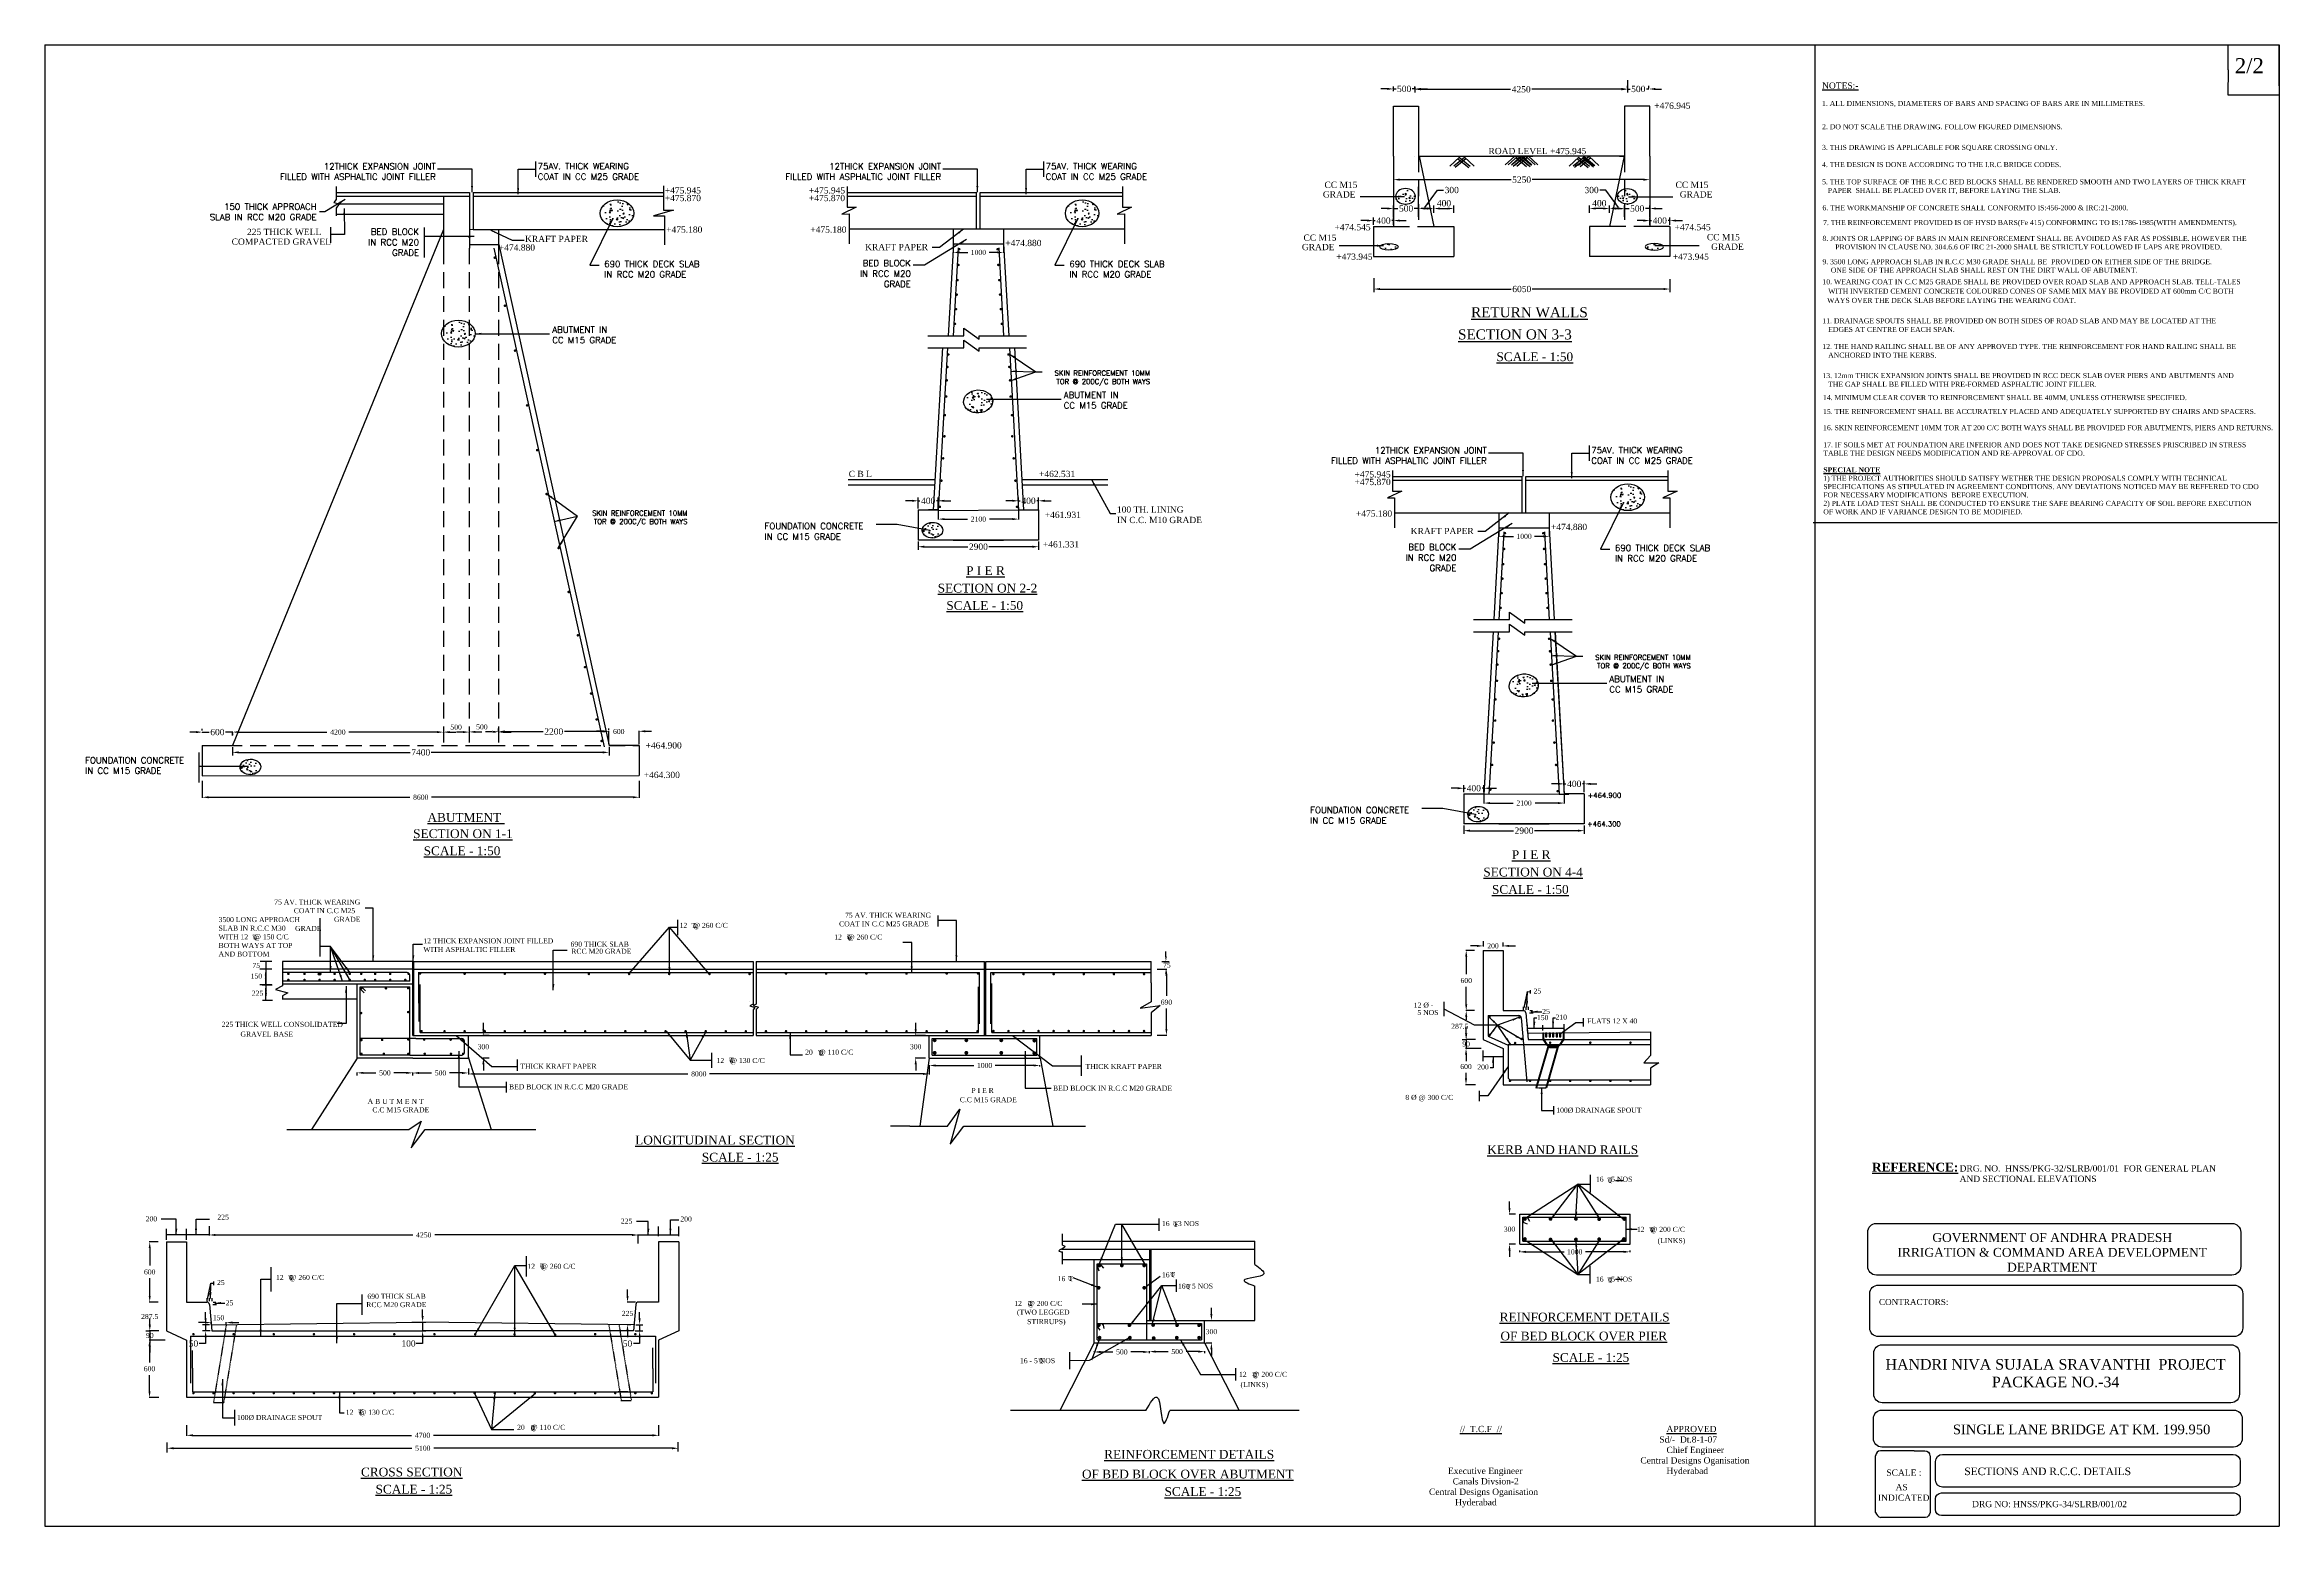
# Model space of a CAD drawing. Header units: millimetres. Extents: x -1426 to 1182, y 579 to 1915.
# Drawn here: x -1426 to -536, y 579 to 1169 of the extents above; entities that cross this region are included whole.
import ezdxf

# ---------------------------------------------------------------- set-up
doc = ezdxf.new("R2010")
doc.units = ezdxf.units.MM
doc.linetypes.add('DASHED', pattern=[0.75, 0.5, -0.25])
doc.linetypes.add('HIDDEN', pattern=[9.525, 6.35, -3.175])
doc.layers.add('SHEET', color=3, linetype='Continuous')
doc.styles.add('ROMANS', font='romans')
doc.styles.get("Standard").update_dxf_attribs({"font": 'times.ttf'})
doc.styles.add('TIMES NEW ROMAN', font='times.ttf')
doc.dimstyles.new('ISO-25', dxfattribs={"dimtxt": 2.5, "dimasz": 2.5, "dimexe": 1.25, "dimexo": 0.625, "dimtad": 0, "dimtih": 1, "dimtoh": 1, "dimlfac": 100, "dimtxsty": 'TIMES NEW ROMAN', "dimcen": 2.5, "dimadec": 0, "dimazin": 0, "dimtfac": 1, "dimtmove": 0, "dimatfit": 3, "dimfxl": 1, "dimarcsym": 0})
doc.dimstyles.get("Standard").update_dxf_attribs({"dimtxt": 2, "dimasz": 2.5, "dimexe": 0.18, "dimexo": 0.18, "dimgap": 1.5, "dimtad": 0, "dimtih": 1, "dimtoh": 1, "dimdec": 0, "dimlfac": 100, "dimzin": 0, "dimdsep": 46, "dimtxsty": 'ROMANS', "dimcen": 0.09, "dimadec": 0, "dimazin": 0, "dimtfac": 1, "dimtdec": 0, "dimtofl": 0, "dimtmove": 1, "dimatfit": 1, "dimfxl": 1, "dimtolj": 1, "dimtzin": 0, "dimarcsym": 0})
doc.dimstyles.new('STANDARD$0', dxfattribs={"dimscale": 88.888889, "dimtxt": 0.02, "dimasz": 0.02, "dimexe": 0.1, "dimexo": 0.1, "dimgap": 0.09, "dimtad": 2, "dimtih": 1, "dimtoh": 1, "dimdec": 0, "dimzin": 1, "dimdsep": 46, "dimtxsty": 'Standard', "dimcen": 0.09, "dimadec": 0, "dimazin": 0, "dimtfac": 1, "dimtdec": 4, "dimtofl": 0, "dimtmove": 0, "dimatfit": 3, "dimfxl": 1, "dimtolj": 1, "dimtzin": 1, "dimarcsym": 0})
doc.dimstyles.new('STANDARD$7', dxfattribs={"dimtxt": 2, "dimasz": 2, "dimexe": 1.25, "dimexo": 0.625, "dimtad": 1, "dimdec": 0, "dimlfac": 0.5, "dimdsep": 46, "dimtxsty": 'Standard', "dimcen": 2.5, "dimadec": 0, "dimazin": 0, "dimtfac": 1, "dimtdec": 0, "dimtmove": 0, "dimatfit": 3, "dimfxl": 1, "dimtolj": 1, "dimtzin": 0, "dimarcsym": 0})

# ---------------------------------------------------------------- blocks, each defined once
blk = doc.blocks.new('*D21')
at = {"color": 0, "linetype": 'ByBlock', "lineweight": -2, "transparency": 16777216}
for p, q in [((-888.35, 1115.68), (-888.35, 1114.16)), ((-885.85, 1115.41), (-841.47, 1115.41)), ((-788.78, 1115.41), (-833.15, 1115.41)), ((-786.28, 1115.68), (-786.28, 1114.16))]:
    blk.add_line(p, q, dxfattribs=at)
at = {"color": 0, "linetype": 'ByBlock', "transparency": 16777216}
for points in [[(-885.85, 1115.82), (-885.85, 1114.99), (-888.35, 1115.41)], [(-788.78, 1115.82), (-788.78, 1114.99), (-786.28, 1115.41)]]:
    blk.add_solid(points, dxfattribs=at)
at = {"layer": 'Defpoints', "color": 0, "linetype": 'ByBlock', "transparency": 16777216}
for p in [(-888.35, 1116.31), (-888.35, 1115.41), (-786.28, 1116.31)]:
    blk.add_point(p, dxfattribs=at)
at = {"color": 0, "linetype": 'ByBlock', "transparency": 16777216, "insert": (-837.31, 1115.41), "char_height": 2.5, "attachment_point": 5}
blk.add_mtext('5250', dxfattribs=at)
blk = doc.blocks.new('*D22')
at = {"color": 0, "linetype": 'ByBlock', "lineweight": -2, "transparency": 16777216}
for p, q in [((-896.22, 1076.19), (-896.22, 1070.59)), ((-893.72, 1071.84), (-841.41, 1071.84)), ((-780.77, 1071.84), (-833.07, 1071.84)), ((-778.27, 1075.83), (-778.27, 1070.59))]:
    blk.add_line(p, q, dxfattribs=at)
at = {"color": 0, "linetype": 'ByBlock', "transparency": 16777216}
for points in [[(-893.72, 1072.26), (-893.72, 1071.42), (-896.22, 1071.84)], [(-780.77, 1072.26), (-780.77, 1071.42), (-778.27, 1071.84)]]:
    blk.add_solid(points, dxfattribs=at)
at = {"layer": 'Defpoints', "color": 0, "linetype": 'ByBlock', "transparency": 16777216}
for p in [(-896.22, 1076.82), (-896.22, 1071.84), (-778.27, 1076.46)]:
    blk.add_point(p, dxfattribs=at)
at = {"color": 0, "linetype": 'ByBlock', "transparency": 16777216, "insert": (-837.24, 1071.84), "char_height": 2.5, "attachment_point": 5}
blk.add_mtext('6050', dxfattribs=at)
blk = doc.blocks.new('*D23')
at = {"color": 0, "linetype": 'ByBlock', "lineweight": -2, "transparency": 16777216}
for p, q in [((-879.84, 1152.44), (-879.84, 1150.14)), ((-877.34, 1151.39), (-841.68, 1151.39)), ((-797.58, 1151.39), (-833.24, 1151.39)), ((-795.08, 1155.04), (-795.08, 1150.14))]:
    blk.add_line(p, q, dxfattribs=at)
at = {"color": 0, "linetype": 'ByBlock', "transparency": 16777216}
for points in [[(-877.34, 1151.81), (-877.34, 1150.98), (-879.84, 1151.39)], [(-797.58, 1151.81), (-797.58, 1150.98), (-795.08, 1151.39)]]:
    blk.add_solid(points, dxfattribs=at)
at = {"layer": 'Defpoints', "color": 0, "linetype": 'ByBlock', "transparency": 16777216}
for p in [(-879.84, 1153.07), (-879.84, 1151.39), (-795.08, 1155.66)]:
    blk.add_point(p, dxfattribs=at)
at = {"color": 0, "linetype": 'ByBlock', "transparency": 16777216, "insert": (-837.46, 1151.39), "char_height": 2.5, "attachment_point": 5}
blk.add_mtext('4250', dxfattribs=at)
blk = doc.blocks.new('*D24')
at = {"color": 0, "linetype": 'ByBlock', "lineweight": -2, "transparency": 16777216}
for p, q in [((-890.83, 1151.54), (-893.33, 1151.54)), ((-888.33, 1150.67), (-888.33, 1152.54)), ((-888.33, 1151.54), (-887.33, 1151.54)), ((-879.84, 1151.54), (-880.85, 1151.54)), ((-879.84, 1151.45), (-879.84, 1152.54)), ((-877.34, 1151.54), (-874.84, 1151.54))]:
    blk.add_line(p, q, dxfattribs=at)
at = {"color": 0, "linetype": 'ByBlock', "transparency": 16777216}
for points in [[(-890.83, 1151.96), (-890.83, 1151.13), (-888.33, 1151.54)], [(-877.34, 1151.96), (-877.34, 1151.13), (-879.84, 1151.54)]]:
    blk.add_solid(points, dxfattribs=at)
at = {"layer": 'Defpoints', "color": 0, "linetype": 'ByBlock', "transparency": 16777216}
for p in [(-888.33, 1151.54), (-888.33, 1150.42), (-879.84, 1151.2)]:
    blk.add_point(p, dxfattribs=at)
at = {"color": 0, "linetype": 'ByBlock', "transparency": 16777216, "insert": (-884.09, 1151.54), "char_height": 2.5, "attachment_point": 5}
blk.add_mtext('500', dxfattribs=at)
blk = doc.blocks.new('*D25')
at = {"color": 0, "linetype": 'ByBlock', "lineweight": -2, "transparency": 16777216}
for p, q in [((-797.58, 1151.51), (-800.08, 1151.51)), ((-795.08, 1151.97), (-795.08, 1152.76)), ((-795.08, 1151.51), (-794.08, 1151.51)), ((-786.59, 1151.51), (-787.6, 1151.51)), ((-786.59, 1151.8), (-786.59, 1152.76)), ((-784.09, 1151.51), (-781.59, 1151.51))]:
    blk.add_line(p, q, dxfattribs=at)
at = {"color": 0, "linetype": 'ByBlock', "transparency": 16777216}
for points in [[(-797.58, 1151.93), (-797.58, 1151.09), (-795.08, 1151.51)], [(-784.09, 1151.93), (-784.09, 1151.09), (-786.59, 1151.51)]]:
    blk.add_solid(points, dxfattribs=at)
at = {"layer": 'Defpoints', "color": 0, "linetype": 'ByBlock', "transparency": 16777216}
for p in [(-795.08, 1151.51), (-795.08, 1151.34), (-786.59, 1151.17)]:
    blk.add_point(p, dxfattribs=at)
at = {"color": 0, "linetype": 'ByBlock', "transparency": 16777216, "insert": (-790.84, 1151.51), "char_height": 2.5, "attachment_point": 5}
blk.add_mtext('500', dxfattribs=at)
blk = doc.blocks.new('*D30')
at = {"color": 0, "lineweight": -2, "transparency": 16777216}
for p, q in [((-1007.52, 648.6), (-1007.52, 648.67)), ((-1005.02, 648.49), (-1000.11, 648.49)), ((-988.02, 648.49), (-992.93, 648.49)), ((-985.52, 648.6), (-985.52, 648.67))]:
    blk.add_line(p, q, dxfattribs=at)
at = {"color": 0, "transparency": 16777216}
for points in [[(-1005.02, 648.91), (-1005.02, 648.07), (-1007.52, 648.49)], [(-988.02, 648.91), (-988.02, 648.07), (-985.52, 648.49)]]:
    blk.add_solid(points, dxfattribs=at)
at = {"layer": 'Defpoints', "color": 0, "transparency": 16777216}
for p in [(-1007.52, 648.49), (-1007.52, 648.42), (-985.52, 648.42)]:
    blk.add_point(p, dxfattribs=at)
at = {"color": 0, "transparency": 16777216, "insert": (-996.52, 648.49), "char_height": 2, "attachment_point": 5}
blk.add_mtext('\\A1;500', dxfattribs=at)
blk = doc.blocks.new('*D31')
at = {"color": 0, "lineweight": -2, "transparency": 16777216}
for p, q in [((-1073.19, 761.02), (-1073.19, 762.77)), ((-1070.69, 762.59), (-1055.42, 762.59)), ((-1031.69, 762.59), (-1046.96, 762.59)), ((-1029.19, 762.18), (-1029.19, 762.77))]:
    blk.add_line(p, q, dxfattribs=at)
at = {"color": 0, "transparency": 16777216}
for points in [[(-1070.69, 763), (-1070.69, 762.17), (-1073.19, 762.59)], [(-1031.69, 763), (-1031.69, 762.17), (-1029.19, 762.59)]]:
    blk.add_solid(points, dxfattribs=at)
at = {"layer": 'Defpoints', "color": 0, "transparency": 16777216}
for p in [(-1073.19, 762.59), (-1073.19, 760.84), (-1029.19, 762)]:
    blk.add_point(p, dxfattribs=at)
at = {"color": 0, "transparency": 16777216, "insert": (-1051.19, 762.59), "char_height": 2, "attachment_point": 5}
blk.add_mtext('\\A1;1000', dxfattribs=at)
blk = doc.blocks.new('*D32')
at = {"color": 0, "lineweight": -2, "transparency": 16777216}
for p, q in [((-1380.38, 692.34), (-1383.88, 692.34)), ((-1383.7, 689.84), (-1383.7, 682.86)), ((-1383.7, 670.84), (-1383.7, 677.82)), ((-1380.38, 668.34), (-1383.88, 668.34))]:
    blk.add_line(p, q, dxfattribs=at)
at = {"color": 0, "transparency": 16777216}
for points in [[(-1384.12, 689.84), (-1383.29, 689.84), (-1383.7, 692.34)], [(-1384.12, 670.84), (-1383.29, 670.84), (-1383.7, 668.34)]]:
    blk.add_solid(points, dxfattribs=at)
at = {"layer": 'Defpoints', "color": 0, "transparency": 16777216}
for p in [(-1383.7, 692.34), (-1380.2, 692.34), (-1380.2, 668.34)]:
    blk.add_point(p, dxfattribs=at)
at = {"color": 0, "transparency": 16777216, "insert": (-1383.7, 680.34), "char_height": 2, "attachment_point": 5}
blk.add_mtext('\\A1;600', dxfattribs=at)
blk = doc.blocks.new('*D33')
at = {"color": 0, "lineweight": -2, "transparency": 16777216}
for p, q in [((-1374.23, 610.13), (-1279.27, 610.13)), ((-1175.66, 610.13), (-1270.61, 610.13))]:
    blk.add_line(p, q, dxfattribs=at)
at = {"color": 0, "transparency": 16777216}
for points in [[(-1374.23, 610.55), (-1374.23, 609.72), (-1376.73, 610.13)], [(-1175.66, 610.55), (-1175.66, 609.72), (-1173.16, 610.13)]]:
    blk.add_solid(points, dxfattribs=at)
at = {"layer": 'Defpoints', "color": 0, "transparency": 16777216}
for p in [(-1376.73, 610.13), (-1173.16, 610.13), (-1173.16, 610.13)]:
    blk.add_point(p, dxfattribs=at)
at = {"color": 0, "transparency": 16777216, "insert": (-1274.94, 610.13), "char_height": 2, "attachment_point": 5}
blk.add_mtext('\\A1;5100', dxfattribs=at)
blk = doc.blocks.new('*D34')
at = {"color": 0, "lineweight": -2, "transparency": 16777216}
for p, q in [((-1369.02, 619.32), (-1369.02, 615.1)), ((-1366.52, 615.28), (-1279.4, 615.28)), ((-1183.52, 615.28), (-1270.64, 615.28)), ((-1181.02, 619.32), (-1181.02, 615.1))]:
    blk.add_line(p, q, dxfattribs=at)
at = {"color": 0, "transparency": 16777216}
for points in [[(-1366.52, 615.69), (-1366.52, 614.86), (-1369.02, 615.28)], [(-1183.52, 615.69), (-1183.52, 614.86), (-1181.02, 615.28)]]:
    blk.add_solid(points, dxfattribs=at)
at = {"layer": 'Defpoints', "color": 0, "transparency": 16777216}
for p in [(-1369.02, 619.5), (-1181.02, 619.5), (-1181.02, 615.28)]:
    blk.add_point(p, dxfattribs=at)
at = {"color": 0, "transparency": 16777216, "insert": (-1275.02, 615.28), "char_height": 2, "attachment_point": 5}
blk.add_mtext('\\A1;4700', dxfattribs=at)
blk = doc.blocks.new('*D35')
at = {"color": 0, "lineweight": -2, "transparency": 16777216}
for p, q in [((-859.42, 775.44), (-859.42, 777.94)), ((-861, 772.94), (-859.24, 772.94)), ((-853.36, 769.34), (-859.6, 769.34)), ((-859.42, 772.94), (-859.42, 769.34)), ((-859.42, 766.84), (-859.42, 764.34))]:
    blk.add_line(p, q, dxfattribs=at)
at = {"color": 0, "transparency": 16777216}
for points in [[(-859.84, 775.44), (-859.01, 775.44), (-859.42, 772.94)], [(-859.84, 766.84), (-859.01, 766.84), (-859.42, 769.34)]]:
    blk.add_solid(points, dxfattribs=at)
at = {"layer": 'Defpoints', "color": 0, "transparency": 16777216}
for p in [(-861.18, 772.94), (-859.42, 769.34), (-853.18, 769.34)]:
    blk.add_point(p, dxfattribs=at)
at = {"color": 0, "transparency": 16777216, "insert": (-859.42, 771.14), "char_height": 2, "attachment_point": 5}
blk.add_mtext('\\A1;90', dxfattribs=at)
blk = doc.blocks.new('*D36')
at = {"color": 0, "lineweight": -2, "transparency": 16777216}
for p, q in [((-855.72, 769.34), (-859.63, 769.34)), ((-859.45, 766.84), (-859.45, 764.66)), ((-859.45, 757.44), (-859.45, 759.62)), ((-855.72, 754.94), (-859.63, 754.94))]:
    blk.add_line(p, q, dxfattribs=at)
at = {"color": 0, "transparency": 16777216}
for points in [[(-859.86, 766.84), (-859.03, 766.84), (-859.45, 769.34)], [(-859.86, 757.44), (-859.03, 757.44), (-859.45, 754.94)]]:
    blk.add_solid(points, dxfattribs=at)
at = {"layer": 'Defpoints', "color": 0, "transparency": 16777216}
for p in [(-855.54, 769.34), (-859.45, 754.94), (-855.54, 754.94)]:
    blk.add_point(p, dxfattribs=at)
at = {"color": 0, "transparency": 16777216, "insert": (-859.45, 762.14), "char_height": 2, "attachment_point": 5}
blk.add_mtext('\\A1;600', dxfattribs=at)
blk = doc.blocks.new('*D37')
at = {"color": 0, "lineweight": -2, "transparency": 16777216}
for p, q in [((-1380.05, 653.24), (-1383.96, 653.24)), ((-1383.78, 650.74), (-1383.78, 644.31)), ((-1383.78, 632.85), (-1383.78, 639.28)), ((-1380.05, 630.35), (-1383.96, 630.35))]:
    blk.add_line(p, q, dxfattribs=at)
at = {"color": 0, "transparency": 16777216}
for points in [[(-1384.19, 650.74), (-1383.36, 650.74), (-1383.78, 653.24)], [(-1384.19, 632.85), (-1383.36, 632.85), (-1383.78, 630.35)]]:
    blk.add_solid(points, dxfattribs=at)
at = {"layer": 'Defpoints', "color": 0, "transparency": 16777216}
for p in [(-1379.87, 653.24), (-1383.78, 630.35), (-1379.87, 630.35)]:
    blk.add_point(p, dxfattribs=at)
at = {"color": 0, "transparency": 16777216, "insert": (-1383.78, 641.8), "char_height": 2, "attachment_point": 5}
blk.add_mtext('\\A1;600', dxfattribs=at)
blk = doc.blocks.new('*D38')
at = {"color": 0, "lineweight": -2, "transparency": 16777216}
for p, q in [((-1380.38, 668.34), (-1383.88, 668.34)), ((-1383.7, 670.84), (-1383.7, 673.34)), ((-1380.02, 656.84), (-1383.88, 656.84)), ((-1383.7, 654.34), (-1383.7, 651.84))]:
    blk.add_line(p, q, dxfattribs=at)
at = {"color": 0, "transparency": 16777216}
for points in [[(-1384.12, 670.84), (-1383.29, 670.84), (-1383.7, 668.34)], [(-1384.12, 654.34), (-1383.29, 654.34), (-1383.7, 656.84)]]:
    blk.add_solid(points, dxfattribs=at)
at = {"layer": 'Defpoints', "color": 0, "transparency": 16777216}
for p in [(-1380.2, 668.34), (-1383.7, 656.84), (-1379.84, 656.84)]:
    blk.add_point(p, dxfattribs=at)
at = {"color": 0, "transparency": 16777216, "insert": (-1383.7, 662.59), "char_height": 2, "attachment_point": 5}
blk.add_mtext('\\A1;287.5', dxfattribs=at)
blk = doc.blocks.new('*D39')
at = {"color": 0, "lineweight": -2, "transparency": 16777216}
for p, q in [((-855.13, 810.22), (-857.63, 810.22)), ((-852.63, 812.09), (-852.63, 810.04)), ((-844.77, 811.58), (-844.77, 810.04)), ((-842.27, 810.22), (-839.77, 810.22))]:
    blk.add_line(p, q, dxfattribs=at)
at = {"color": 0, "transparency": 16777216}
for points in [[(-855.13, 810.64), (-855.13, 809.8), (-852.63, 810.22)], [(-842.27, 810.64), (-842.27, 809.8), (-844.77, 810.22)]]:
    blk.add_solid(points, dxfattribs=at)
at = {"layer": 'Defpoints', "color": 0, "transparency": 16777216}
for p in [(-852.63, 812.27), (-844.77, 811.76), (-844.77, 810.22)]:
    blk.add_point(p, dxfattribs=at)
at = {"color": 0, "transparency": 16777216, "insert": (-848.7, 810.22), "char_height": 2, "attachment_point": 5}
blk.add_mtext('\\A1;200', dxfattribs=at)
blk = doc.blocks.new('*D40')
at = {"color": 0, "lineweight": -2, "transparency": 16777216}
for p, q in [((-856.04, 808.44), (-859.54, 808.44)), ((-859.36, 805.94), (-859.36, 798.96)), ((-859.36, 786.94), (-859.36, 793.92)), ((-856.04, 784.44), (-859.54, 784.44))]:
    blk.add_line(p, q, dxfattribs=at)
at = {"color": 0, "transparency": 16777216}
for points in [[(-859.78, 805.94), (-858.95, 805.94), (-859.36, 808.44)], [(-859.78, 786.94), (-858.95, 786.94), (-859.36, 784.44)]]:
    blk.add_solid(points, dxfattribs=at)
at = {"layer": 'Defpoints', "color": 0, "transparency": 16777216}
for p in [(-859.36, 808.44), (-855.86, 808.44), (-855.86, 784.44)]:
    blk.add_point(p, dxfattribs=at)
at = {"color": 0, "transparency": 16777216, "insert": (-859.36, 796.44), "char_height": 2, "attachment_point": 5}
blk.add_mtext('\\A1;600', dxfattribs=at)
blk = doc.blocks.new('*D41')
at = {"color": 0, "lineweight": -2, "transparency": 16777216}
for p, q in [((-856.04, 784.44), (-859.54, 784.44)), ((-859.36, 781.94), (-859.36, 780.71)), ((-859.36, 775.44), (-859.36, 775.67)), ((-855.68, 772.94), (-859.54, 772.94))]:
    blk.add_line(p, q, dxfattribs=at)
at = {"color": 0, "transparency": 16777216}
for points in [[(-859.78, 781.94), (-858.95, 781.94), (-859.36, 784.44)], [(-859.78, 775.44), (-858.95, 775.44), (-859.36, 772.94)]]:
    blk.add_solid(points, dxfattribs=at)
at = {"layer": 'Defpoints', "color": 0, "transparency": 16777216}
for p in [(-855.86, 784.44), (-859.36, 772.94), (-855.5, 772.94)]:
    blk.add_point(p, dxfattribs=at)
at = {"color": 0, "transparency": 16777216, "insert": (-861.91, 778.19), "char_height": 2, "attachment_point": 5}
blk.add_mtext('\\A1;287.5', dxfattribs=at)
blk = doc.blocks.new('*D42')
at = {"color": 0, "lineweight": -2, "transparency": 16777216}
for p, q in [((-1361.74, 660.19), (-1364.24, 660.19)), ((-1359.24, 659.52), (-1359.24, 660.37)), ((-1353.22, 659.59), (-1353.22, 660.37)), ((-1350.72, 660.19), (-1348.22, 660.19))]:
    blk.add_line(p, q, dxfattribs=at)
at = {"color": 0, "transparency": 16777216}
for points in [[(-1361.74, 660.61), (-1361.74, 659.78), (-1359.24, 660.19)], [(-1350.72, 660.61), (-1350.72, 659.78), (-1353.22, 660.19)]]:
    blk.add_solid(points, dxfattribs=at)
at = {"layer": 'Defpoints', "color": 0, "transparency": 16777216}
for p in [(-1359.24, 660.19), (-1359.24, 659.34), (-1353.22, 659.41)]:
    blk.add_point(p, dxfattribs=at)
at = {"color": 0, "transparency": 16777216, "insert": (-1356.28, 662.12), "char_height": 2, "attachment_point": 5}
blk.add_mtext('\\A1;150', dxfattribs=at)
blk = doc.blocks.new('*D43')
at = {"color": 0, "lineweight": -2, "transparency": 16777216}
for p, q in [((-1383.67, 659.34), (-1383.67, 661.84)), ((-1385.25, 656.84), (-1383.49, 656.84)), ((-1377.61, 653.24), (-1383.85, 653.24)), ((-1383.67, 656.84), (-1383.67, 653.24)), ((-1383.67, 650.74), (-1383.67, 648.24))]:
    blk.add_line(p, q, dxfattribs=at)
at = {"color": 0, "transparency": 16777216}
for points in [[(-1384.09, 659.34), (-1383.25, 659.34), (-1383.67, 656.84)], [(-1384.09, 650.74), (-1383.25, 650.74), (-1383.67, 653.24)]]:
    blk.add_solid(points, dxfattribs=at)
at = {"layer": 'Defpoints', "color": 0, "transparency": 16777216}
for p in [(-1385.43, 656.84), (-1383.67, 653.24), (-1377.43, 653.24)]:
    blk.add_point(p, dxfattribs=at)
at = {"color": 0, "transparency": 16777216, "insert": (-1383.67, 655.04), "char_height": 2, "attachment_point": 5}
blk.add_mtext('\\A1;90', dxfattribs=at)
blk = doc.blocks.new('*D44')
at = {"color": 0, "lineweight": -2, "transparency": 16777216}
for p, q in [((-838.12, 688.92), (-838.12, 688.18)), ((-835.62, 688.36), (-820.37, 688.36)), ((-796.67, 688.36), (-811.92, 688.36)), ((-794.17, 688.92), (-794.17, 688.18))]:
    blk.add_line(p, q, dxfattribs=at)
at = {"color": 0, "transparency": 16777216}
for points in [[(-835.62, 688.78), (-835.62, 687.94), (-838.12, 688.36)], [(-796.67, 688.78), (-796.67, 687.94), (-794.17, 688.36)]]:
    blk.add_solid(points, dxfattribs=at)
at = {"layer": 'Defpoints', "color": 0, "transparency": 16777216}
for p in [(-838.12, 689.1), (-838.12, 688.36), (-794.17, 689.1)]:
    blk.add_point(p, dxfattribs=at)
at = {"color": 0, "transparency": 16777216, "insert": (-816.14, 688.36), "char_height": 2, "attachment_point": 5}
blk.add_mtext('\\A1;1000', dxfattribs=at)
blk = doc.blocks.new('*D45')
at = {"color": 0, "lineweight": -2, "transparency": 16777216}
for p, q in [((-839.68, 703.39), (-842.3, 703.39)), ((-842.12, 705.89), (-842.12, 708.39)), ((-839.68, 691.39), (-842.3, 691.39)), ((-842.12, 688.89), (-842.12, 686.39))]:
    blk.add_line(p, q, dxfattribs=at)
at = {"color": 0, "transparency": 16777216}
for points in [[(-842.53, 705.89), (-841.7, 705.89), (-842.12, 703.39)], [(-842.53, 688.89), (-841.7, 688.89), (-842.12, 691.39)]]:
    blk.add_solid(points, dxfattribs=at)
at = {"layer": 'Defpoints', "color": 0, "transparency": 16777216}
for p in [(-842.12, 703.39), (-839.5, 703.39), (-839.5, 691.39)]:
    blk.add_point(p, dxfattribs=at)
at = {"color": 0, "transparency": 16777216, "insert": (-842.12, 697.39), "char_height": 2, "attachment_point": 5}
blk.add_mtext('\\A1;300', dxfattribs=at)
blk = doc.blocks.new('*D46')
at = {"color": 0, "lineweight": -2, "transparency": 16777216}
for p, q in [((-1190.19, 668.34), (-1193.59, 668.34)), ((-1193.41, 670.84), (-1193.41, 673.34)), ((-1192.11, 659.34), (-1193.59, 659.34)), ((-1193.41, 656.84), (-1193.41, 654.34))]:
    blk.add_line(p, q, dxfattribs=at)
at = {"color": 0, "transparency": 16777216}
for points in [[(-1193.83, 670.84), (-1192.99, 670.84), (-1193.41, 668.34)], [(-1193.83, 656.84), (-1192.99, 656.84), (-1193.41, 659.34)]]:
    blk.add_solid(points, dxfattribs=at)
at = {"layer": 'Defpoints', "color": 0, "transparency": 16777216}
for p in [(-1190.01, 668.34), (-1193.41, 659.34), (-1191.93, 659.34)]:
    blk.add_point(p, dxfattribs=at)
at = {"color": 0, "transparency": 16777216, "insert": (-1193.41, 663.84), "char_height": 2, "attachment_point": 5}
blk.add_mtext('\\A1;225', dxfattribs=at)
blk = doc.blocks.new('*D47')
at = {"color": 0, "lineweight": -2, "transparency": 16777216}
for p, q in [((-1256.8, 760.46), (-1256.8, 759.04)), ((-1254.3, 759.22), (-1169.32, 759.22)), ((-1075.73, 759.22), (-1160.7, 759.22)), ((-1073.23, 761.27), (-1073.23, 759.04))]:
    blk.add_line(p, q, dxfattribs=at)
at = {"color": 0, "transparency": 16777216}
for points in [[(-1254.3, 759.64), (-1254.3, 758.81), (-1256.8, 759.22)], [(-1075.73, 759.64), (-1075.73, 758.81), (-1073.23, 759.22)]]:
    blk.add_solid(points, dxfattribs=at)
at = {"layer": 'Defpoints', "color": 0, "transparency": 16777216}
for p in [(-1256.8, 760.64), (-1073.23, 761.45), (-1073.23, 759.22)]:
    blk.add_point(p, dxfattribs=at)
at = {"color": 0, "transparency": 16777216, "insert": (-1165.01, 759.22), "char_height": 2, "attachment_point": 5}
blk.add_mtext('\\A1;8000', dxfattribs=at)
blk = doc.blocks.new('*D48')
at = {"color": 0, "lineweight": -2, "transparency": 16777216}
for p, q in [((-1360.02, 698.56), (-1360.02, 694.9)), ((-1357.52, 695.08), (-1278.94, 695.08)), ((-1191.6, 695.08), (-1270.18, 695.08)), ((-1189.1, 691.64), (-1189.1, 695.26))]:
    blk.add_line(p, q, dxfattribs=at)
at = {"color": 0, "transparency": 16777216}
for points in [[(-1357.52, 695.5), (-1357.52, 694.66), (-1360.02, 695.08)], [(-1191.6, 695.5), (-1191.6, 694.66), (-1189.1, 695.08)]]:
    blk.add_solid(points, dxfattribs=at)
at = {"layer": 'Defpoints', "color": 0, "transparency": 16777216}
for p in [(-1360.02, 698.74), (-1189.1, 695.08), (-1189.1, 691.46)]:
    blk.add_point(p, dxfattribs=at)
at = {"color": 0, "transparency": 16777216, "insert": (-1274.56, 695.08), "char_height": 2, "attachment_point": 5}
blk.add_mtext('\\A1;4250', dxfattribs=at)
blk = doc.blocks.new('*D49')
at = {"color": 0, "lineweight": -2, "transparency": 16777216}
for p, q in [((-1248.53, 774.55), (-1251, 774.55)), ((-1250.82, 777.05), (-1250.82, 779.55)), ((-1248.53, 765.55), (-1251, 765.55)), ((-1250.82, 763.05), (-1250.82, 760.55))]:
    blk.add_line(p, q, dxfattribs=at)
at = {"color": 0, "transparency": 16777216}
for points in [[(-1251.23, 777.05), (-1250.4, 777.05), (-1250.82, 774.55)], [(-1251.23, 763.05), (-1250.4, 763.05), (-1250.82, 765.55)]]:
    blk.add_solid(points, dxfattribs=at)
at = {"layer": 'Defpoints', "color": 0, "transparency": 16777216}
for p in [(-1250.82, 774.55), (-1248.35, 774.55), (-1248.35, 765.55)]:
    blk.add_point(p, dxfattribs=at)
at = {"color": 0, "transparency": 16777216, "insert": (-1250.82, 770.05), "char_height": 2, "attachment_point": 5}
blk.add_mtext('\\A1;300', dxfattribs=at)
blk = doc.blocks.new('*D50')
at = {"color": 0, "lineweight": -2, "transparency": 16777216}
for p, q in [((-1301.09, 758.54), (-1301.09, 759.82)), ((-1298.59, 759.64), (-1293.61, 759.64)), ((-1281.45, 759.64), (-1286.43, 759.64)), ((-1278.95, 758.54), (-1278.95, 759.82))]:
    blk.add_line(p, q, dxfattribs=at)
at = {"color": 0, "transparency": 16777216}
for points in [[(-1298.59, 760.06), (-1298.59, 759.23), (-1301.09, 759.64)], [(-1281.45, 760.06), (-1281.45, 759.23), (-1278.95, 759.64)]]:
    blk.add_solid(points, dxfattribs=at)
at = {"layer": 'Defpoints', "color": 0, "transparency": 16777216}
for p in [(-1301.09, 759.64), (-1301.09, 758.36), (-1278.95, 758.36)]:
    blk.add_point(p, dxfattribs=at)
at = {"color": 0, "transparency": 16777216, "insert": (-1290.02, 759.64), "char_height": 2, "attachment_point": 5}
blk.add_mtext('\\A1;500', dxfattribs=at)
blk = doc.blocks.new('*D51')
at = {"color": 0, "lineweight": -2, "transparency": 16777216}
for p, q in [((-1278.95, 759.49), (-1278.95, 759.43)), ((-1276.45, 759.61), (-1271.47, 759.61)), ((-1259.3, 759.61), (-1264.28, 759.61)), ((-1256.8, 761.37), (-1256.8, 759.43))]:
    blk.add_line(p, q, dxfattribs=at)
at = {"color": 0, "transparency": 16777216}
for points in [[(-1276.45, 760.02), (-1276.45, 759.19), (-1278.95, 759.61)], [(-1259.3, 760.02), (-1259.3, 759.19), (-1256.8, 759.61)]]:
    blk.add_solid(points, dxfattribs=at)
at = {"layer": 'Defpoints', "color": 0, "transparency": 16777216}
for p in [(-1278.95, 759.67), (-1256.8, 761.55), (-1256.8, 759.61)]:
    blk.add_point(p, dxfattribs=at)
at = {"color": 0, "transparency": 16777216, "insert": (-1267.87, 759.61), "char_height": 2, "attachment_point": 5}
blk.add_mtext('\\A1;500', dxfattribs=at)
blk = doc.blocks.new('*D26')
at = {"color": 0, "lineweight": -2, "transparency": 16777216}
for p, q in [((-1074.7, 774.55), (-1078.81, 774.55)), ((-1078.63, 777.05), (-1078.63, 779.55)), ((-1074.7, 765.55), (-1078.81, 765.55)), ((-1078.63, 763.05), (-1078.63, 760.55))]:
    blk.add_line(p, q, dxfattribs=at)
at = {"color": 0, "transparency": 16777216}
for points in [[(-1079.05, 777.05), (-1078.21, 777.05), (-1078.63, 774.55)], [(-1079.05, 763.05), (-1078.21, 763.05), (-1078.63, 765.55)]]:
    blk.add_solid(points, dxfattribs=at)
at = {"layer": 'Defpoints', "color": 0, "transparency": 16777216}
for p in [(-1074.52, 774.55), (-1078.63, 765.55), (-1074.52, 765.55)]:
    blk.add_point(p, dxfattribs=at)
at = {"color": 0, "transparency": 16777216, "insert": (-1078.63, 770.05), "char_height": 2, "attachment_point": 5}
blk.add_mtext('\\A1;300', dxfattribs=at)
blk = doc.blocks.new('*D27')
at = {"color": 0, "lineweight": -2, "transparency": 16777216}
for p, q in [((-985.52, 647.98), (-985.52, 648.81)), ((-983.02, 648.63), (-978.11, 648.63)), ((-966.02, 648.63), (-970.93, 648.63)), ((-963.52, 647.98), (-963.52, 648.81))]:
    blk.add_line(p, q, dxfattribs=at)
at = {"color": 0, "transparency": 16777216}
for points in [[(-983.02, 649.05), (-983.02, 648.21), (-985.52, 648.63)], [(-966.02, 649.05), (-966.02, 648.21), (-963.52, 648.63)]]:
    blk.add_solid(points, dxfattribs=at)
at = {"layer": 'Defpoints', "color": 0, "transparency": 16777216}
for p in [(-985.52, 648.63), (-985.52, 647.8), (-963.52, 647.8)]:
    blk.add_point(p, dxfattribs=at)
at = {"color": 0, "transparency": 16777216, "insert": (-974.52, 648.63), "char_height": 2, "attachment_point": 5}
blk.add_mtext('\\A1;500', dxfattribs=at)
blk = doc.blocks.new('*D28')
at = {"color": 0, "lineweight": -2, "transparency": 16777216}
for p, q in [((-963.05, 661.07), (-960.67, 661.07)), ((-960.85, 663.57), (-960.85, 666.07)), ((-963.05, 652.07), (-960.67, 652.07)), ((-960.85, 649.57), (-960.85, 647.07))]:
    blk.add_line(p, q, dxfattribs=at)
at = {"color": 0, "transparency": 16777216}
for points in [[(-961.27, 663.57), (-960.44, 663.57), (-960.85, 661.07)], [(-961.27, 649.57), (-960.44, 649.57), (-960.85, 652.07)]]:
    blk.add_solid(points, dxfattribs=at)
at = {"layer": 'Defpoints', "color": 0, "transparency": 16777216}
for p in [(-963.23, 661.07), (-960.85, 661.07), (-963.23, 652.07)]:
    blk.add_point(p, dxfattribs=at)
at = {"color": 0, "transparency": 16777216, "insert": (-960.85, 656.57), "char_height": 2, "attachment_point": 5}
blk.add_mtext('\\A1;300', dxfattribs=at)
blk = doc.blocks.new('*D29')
at = {"color": 0, "lineweight": -2, "transparency": 16777216}
for p, q in [((-982.4, 800.9), (-978.59, 800.9)), ((-978.77, 798.4), (-978.77, 790.29)), ((-978.77, 777.15), (-978.77, 785.25)), ((-982.4, 774.65), (-978.59, 774.65))]:
    blk.add_line(p, q, dxfattribs=at)
at = {"color": 0, "transparency": 16777216}
for points in [[(-979.19, 798.4), (-978.35, 798.4), (-978.77, 800.9)], [(-979.19, 777.15), (-978.35, 777.15), (-978.77, 774.65)]]:
    blk.add_solid(points, dxfattribs=at)
at = {"layer": 'Defpoints', "color": 0, "transparency": 16777216}
for p in [(-982.58, 800.9), (-982.58, 774.65), (-978.77, 774.65)]:
    blk.add_point(p, dxfattribs=at)
at = {"color": 0, "transparency": 16777216, "insert": (-978.77, 787.77), "char_height": 2, "attachment_point": 5}
blk.add_mtext('\\A1;690', dxfattribs=at)
blk = doc.blocks.new('*D53')
at = {"color": 0, "lineweight": -2, "transparency": 16777216}
for p, q in [((-1350.75, 893.96), (-1350.75, 895.55)), ((-1348.25, 895.37), (-1313.13, 895.37)), ((-1269.25, 895.37), (-1304.38, 895.37)), ((-1266.75, 896.67), (-1266.75, 895.19))]:
    blk.add_line(p, q, dxfattribs=at)
at = {"color": 0, "transparency": 16777216}
for points in [[(-1348.25, 895.79), (-1348.25, 894.96), (-1350.75, 895.37)], [(-1269.25, 895.79), (-1269.25, 894.96), (-1266.75, 895.37)]]:
    blk.add_solid(points, dxfattribs=at)
at = {"layer": 'Defpoints', "color": 0, "transparency": 16777216}
for p in [(-1350.75, 893.78), (-1266.75, 896.85), (-1266.75, 895.37)]:
    blk.add_point(p, dxfattribs=at)
at = {"color": 0, "transparency": 16777216, "insert": (-1308.75, 895.37), "char_height": 2, "attachment_point": 5}
blk.add_mtext('\\A1;4200', dxfattribs=at)
blk = doc.blocks.new('*D54')
at = {"color": 0, "lineweight": -2, "transparency": 16777216}
for p, q in [((-1203.3, 895.7), (-1205.8, 895.7)), ((-1200.8, 890.51), (-1200.8, 895.88)), ((-1188.81, 890.51), (-1188.81, 895.88)), ((-1186.31, 895.7), (-1183.81, 895.7))]:
    blk.add_line(p, q, dxfattribs=at)
at = {"color": 0, "transparency": 16777216}
for points in [[(-1203.3, 896.12), (-1203.3, 895.28), (-1200.8, 895.7)], [(-1186.31, 896.12), (-1186.31, 895.28), (-1188.81, 895.7)]]:
    blk.add_solid(points, dxfattribs=at)
at = {"layer": 'Defpoints', "color": 0, "transparency": 16777216}
for p in [(-1200.8, 890.33), (-1188.81, 895.7), (-1188.81, 890.33)]:
    blk.add_point(p, dxfattribs=at)
at = {"color": 0, "transparency": 16777216, "insert": (-1196.9, 895.61), "char_height": 2, "attachment_point": 5}
blk.add_mtext('\\A1;600', dxfattribs=at)
blk = doc.blocks.new('*D55')
at = {"color": 0, "lineweight": -2, "transparency": 16777216}
for p, q in [((-1362.75, 875.91), (-1362.75, 869.24)), ((-1188.76, 875.91), (-1188.76, 869.24)), ((-1360.25, 869.42), (-1280.07, 869.42)), ((-1191.26, 869.42), (-1271.45, 869.42))]:
    blk.add_line(p, q, dxfattribs=at)
at = {"color": 0, "transparency": 16777216}
for points in [[(-1360.25, 869.83), (-1360.25, 869), (-1362.75, 869.42)], [(-1191.26, 869.83), (-1191.26, 869), (-1188.76, 869.42)]]:
    blk.add_solid(points, dxfattribs=at)
at = {"layer": 'Defpoints', "color": 0, "transparency": 16777216}
for p in [(-1362.75, 876.09), (-1188.76, 876.09), (-1188.76, 869.42)]:
    blk.add_point(p, dxfattribs=at)
at = {"color": 0, "transparency": 16777216, "insert": (-1275.76, 869.42), "char_height": 2, "attachment_point": 5}
blk.add_mtext('\\A1;8600', dxfattribs=at)
blk = doc.blocks.new('*D56')
at = {"color": 0, "lineweight": -2, "transparency": 16777216}
for p, q in [((-1063.66, 1095.56), (-1063.66, 1086.25)), ((-1043.66, 1095.56), (-1043.66, 1086.25)), ((-1061.16, 1086.43), (-1057.88, 1086.43)), ((-1046.16, 1086.43), (-1049.43, 1086.43))]:
    blk.add_line(p, q, dxfattribs=at)
at = {"color": 0, "transparency": 16777216}
for points in [[(-1061.16, 1086.84), (-1061.16, 1086.01), (-1063.66, 1086.43)], [(-1046.16, 1086.84), (-1046.16, 1086.01), (-1043.66, 1086.43)]]:
    blk.add_solid(points, dxfattribs=at)
at = {"layer": 'Defpoints', "color": 0, "transparency": 16777216}
for p in [(-1063.66, 1095.74), (-1043.66, 1095.74), (-1043.66, 1086.43)]:
    blk.add_point(p, dxfattribs=at)
at = {"color": 0, "transparency": 16777216, "insert": (-1053.66, 1086.43), "char_height": 2, "attachment_point": 5}
blk.add_mtext('\\A1;1000', dxfattribs=at)
blk = doc.blocks.new('*D57')
at = {"color": 0, "lineweight": -2, "transparency": 16777216}
for p, q in [((-1069.66, 983.69), (-1069.66, 980.02)), ((-1067.16, 980.2), (-1058.02, 980.2)), ((-1040.16, 980.2), (-1049.29, 980.2)), ((-1037.66, 983.69), (-1037.66, 980.02))]:
    blk.add_line(p, q, dxfattribs=at)
at = {"color": 0, "transparency": 16777216}
for points in [[(-1067.16, 980.62), (-1067.16, 979.79), (-1069.66, 980.2)], [(-1040.16, 980.62), (-1040.16, 979.79), (-1037.66, 980.2)]]:
    blk.add_solid(points, dxfattribs=at)
at = {"layer": 'Defpoints', "color": 0, "transparency": 16777216}
for p in [(-1069.66, 983.87), (-1037.66, 983.87), (-1037.66, 980.2)]:
    blk.add_point(p, dxfattribs=at)
at = {"color": 0, "transparency": 16777216, "insert": (-1053.66, 980.2), "char_height": 2, "attachment_point": 5}
blk.add_mtext('\\A1;2100', dxfattribs=at)
blk = doc.blocks.new('*D58')
at = {"color": 0, "lineweight": -2, "transparency": 16777216}
for p, q in [((-890.81, 1103.91), (-893.31, 1103.91)), ((-888.31, 1100.64), (-888.31, 1105.16)), ((-888.31, 1103.91), (-886.55, 1103.91)), ((-878.31, 1103.91), (-880.07, 1103.91)), ((-878.31, 1100.64), (-878.31, 1105.16)), ((-875.81, 1103.91), (-873.31, 1103.91))]:
    blk.add_line(p, q, dxfattribs=at)
at = {"color": 0, "transparency": 16777216}
for points in [[(-890.81, 1104.32), (-890.81, 1103.49), (-888.31, 1103.91)], [(-875.81, 1104.32), (-875.81, 1103.49), (-878.31, 1103.91)]]:
    blk.add_solid(points, dxfattribs=at)
at = {"layer": 'Defpoints', "color": 0, "transparency": 16777216}
for p in [(-878.31, 1103.91), (-888.31, 1100.01), (-878.31, 1100.01)]:
    blk.add_point(p, dxfattribs=at)
at = {"color": 0, "transparency": 16777216, "insert": (-883.31, 1103.91), "char_height": 2.5, "attachment_point": 5}
blk.add_mtext('500', dxfattribs=at)
blk = doc.blocks.new('*D59')
at = {"color": 0, "lineweight": -2, "transparency": 16777216}
for p, q in [((-1077.66, 971.24), (-1077.66, 967.96)), ((-1029.66, 971.24), (-1029.66, 967.96)), ((-1075.16, 969.21), (-1057.87, 969.21)), ((-1032.16, 969.21), (-1049.44, 969.21))]:
    blk.add_line(p, q, dxfattribs=at)
at = {"color": 0, "transparency": 16777216}
for points in [[(-1075.16, 969.62), (-1075.16, 968.79), (-1077.66, 969.21)], [(-1032.16, 969.62), (-1032.16, 968.79), (-1029.66, 969.21)]]:
    blk.add_solid(points, dxfattribs=at)
at = {"layer": 'Defpoints', "color": 0, "transparency": 16777216}
for p in [(-1077.66, 971.87), (-1029.66, 971.87), (-1029.66, 969.21)]:
    blk.add_point(p, dxfattribs=at)
at = {"color": 0, "transparency": 16777216, "insert": (-1053.66, 969.21), "char_height": 2.5, "attachment_point": 5}
blk.add_mtext('2900', dxfattribs=at)
blk = doc.blocks.new('*D60')
at = {"color": 0, "lineweight": -2, "transparency": 16777216}
for p, q in [((-1350.75, 889.37), (-1350.75, 886.04)), ((-1348.25, 887.29), (-1279.94, 887.29)), ((-1203.26, 887.29), (-1271.57, 887.29)), ((-1200.76, 889.37), (-1200.76, 886.04))]:
    blk.add_line(p, q, dxfattribs=at)
at = {"color": 0, "transparency": 16777216}
for points in [[(-1348.25, 887.71), (-1348.25, 886.88), (-1350.75, 887.29)], [(-1203.26, 887.71), (-1203.26, 886.88), (-1200.76, 887.29)]]:
    blk.add_solid(points, dxfattribs=at)
at = {"layer": 'Defpoints', "color": 0, "transparency": 16777216}
for p in [(-1350.75, 890), (-1200.76, 890), (-1200.76, 887.29)]:
    blk.add_point(p, dxfattribs=at)
at = {"color": 0, "transparency": 16777216, "insert": (-1275.76, 887.29), "char_height": 2.5, "attachment_point": 5}
blk.add_mtext('7400', dxfattribs=at)
blk = doc.blocks.new('*D61')
at = {"color": 0, "lineweight": -2, "transparency": 16777216}
for p, q in [((-898.81, 1099.1), (-901.31, 1099.1)), ((-896.31, 1097.37), (-896.31, 1100.35)), ((-896.31, 1099.1), (-895.61, 1099.1)), ((-888.31, 1099.1), (-889.02, 1099.1)), ((-888.31, 1097.37), (-888.31, 1100.35)), ((-885.81, 1099.1), (-883.31, 1099.1))]:
    blk.add_line(p, q, dxfattribs=at)
at = {"color": 0, "transparency": 16777216}
for points in [[(-898.81, 1099.52), (-898.81, 1098.68), (-896.31, 1099.1)], [(-885.81, 1099.52), (-885.81, 1098.68), (-888.31, 1099.1)]]:
    blk.add_solid(points, dxfattribs=at)
at = {"layer": 'Defpoints', "color": 0, "transparency": 16777216}
for p in [(-896.31, 1096.74), (-888.31, 1099.1), (-888.31, 1096.74)]:
    blk.add_point(p, dxfattribs=at)
at = {"color": 0, "transparency": 16777216, "insert": (-892.31, 1099.1), "char_height": 2.5, "attachment_point": 5}
blk.add_mtext('400', dxfattribs=at)
blk = doc.blocks.new('*D63')
at = {"color": 0, "lineweight": -2, "transparency": 16777216}
for p, q in [((-798.77, 1103.91), (-801.27, 1103.91)), ((-796.27, 1100.64), (-796.27, 1105.16)), ((-796.27, 1103.91), (-794.51, 1103.91)), ((-786.27, 1103.91), (-788.03, 1103.91)), ((-786.27, 1100.64), (-786.27, 1105.16)), ((-783.77, 1103.91), (-781.27, 1103.91))]:
    blk.add_line(p, q, dxfattribs=at)
at = {"color": 0, "transparency": 16777216}
for points in [[(-798.77, 1104.32), (-798.77, 1103.49), (-796.27, 1103.91)], [(-783.77, 1104.32), (-783.77, 1103.49), (-786.27, 1103.91)]]:
    blk.add_solid(points, dxfattribs=at)
at = {"layer": 'Defpoints', "color": 0, "transparency": 16777216}
for p in [(-796.27, 1103.91), (-796.27, 1100.01), (-786.27, 1100.01)]:
    blk.add_point(p, dxfattribs=at)
at = {"color": 0, "transparency": 16777216, "insert": (-791.27, 1103.91), "char_height": 2.5, "attachment_point": 5}
blk.add_mtext('500', dxfattribs=at)
blk = doc.blocks.new('*D62')
at = {"color": 0, "lineweight": -2, "transparency": 16777216}
for p, q in [((-788.77, 1099.1), (-791.27, 1099.1)), ((-786.27, 1097.37), (-786.27, 1100.35)), ((-786.27, 1099.1), (-785.57, 1099.1)), ((-778.27, 1099.1), (-778.97, 1099.1)), ((-778.27, 1097.37), (-778.27, 1100.35)), ((-775.77, 1099.1), (-773.27, 1099.1))]:
    blk.add_line(p, q, dxfattribs=at)
at = {"color": 0, "transparency": 16777216}
for points in [[(-788.77, 1099.52), (-788.77, 1098.68), (-786.27, 1099.1)], [(-775.77, 1099.52), (-775.77, 1098.68), (-778.27, 1099.1)]]:
    blk.add_solid(points, dxfattribs=at)
at = {"layer": 'Defpoints', "color": 0, "transparency": 16777216}
for p in [(-786.27, 1099.1), (-786.27, 1096.74), (-778.27, 1096.74)]:
    blk.add_point(p, dxfattribs=at)
at = {"color": 0, "transparency": 16777216, "insert": (-782.27, 1099.1), "char_height": 2.5, "attachment_point": 5}
blk.add_mtext('400', dxfattribs=at)
blk = doc.blocks.new('*D64')
at = {"color": 0, "lineweight": -2, "transparency": 16777216}
for p, q in [((-1190.16, 659.34), (-1187.34, 659.34)), ((-1188.59, 661.84), (-1188.59, 664.34)), ((-1188.59, 659.34), (-1188.59, 656.84)), ((-1188.59, 651.84), (-1191.09, 651.84)), ((-1190.39, 656.84), (-1187.34, 656.84)), ((-1188.59, 654.34), (-1188.59, 651.84))]:
    blk.add_line(p, q, dxfattribs=at)
at = {"color": 0, "transparency": 16777216}
for points in [[(-1189.01, 661.84), (-1188.17, 661.84), (-1188.59, 659.34)], [(-1189.01, 654.34), (-1188.17, 654.34), (-1188.59, 656.84)]]:
    blk.add_solid(points, dxfattribs=at)
at = {"layer": 'Defpoints', "color": 0, "transparency": 16777216}
for p in [(-1190.78, 659.34), (-1191.02, 656.84), (-1188.59, 656.84)]:
    blk.add_point(p, dxfattribs=at)
at = {"color": 0, "transparency": 16777216, "insert": (-1193.41, 651.84), "char_height": 2.5, "attachment_point": 5}
blk.add_mtext('50', dxfattribs=at)
blk = doc.blocks.new('*D65')
at = {"color": 0, "lineweight": -2, "transparency": 16777216}
for p, q in [((-1359.88, 659.34), (-1362.7, 659.34)), ((-1361.45, 661.84), (-1361.45, 664.34)), ((-1361.45, 659.34), (-1361.45, 656.84)), ((-1361.45, 651.84), (-1363.95, 651.84)), ((-1359.64, 656.84), (-1362.7, 656.84)), ((-1361.45, 654.34), (-1361.45, 651.84))]:
    blk.add_line(p, q, dxfattribs=at)
at = {"color": 0, "transparency": 16777216}
for points in [[(-1361.86, 661.84), (-1361.03, 661.84), (-1361.45, 659.34)], [(-1361.86, 654.34), (-1361.03, 654.34), (-1361.45, 656.84)]]:
    blk.add_solid(points, dxfattribs=at)
at = {"layer": 'Defpoints', "color": 0, "transparency": 16777216}
for p in [(-1359.25, 659.34), (-1361.45, 656.84), (-1359.02, 656.84)]:
    blk.add_point(p, dxfattribs=at)
at = {"color": 0, "transparency": 16777216, "insert": (-1366.26, 651.84), "char_height": 2.5, "attachment_point": 5}
blk.add_mtext('50', dxfattribs=at)
blk = doc.blocks.new('*D66')
at = {"color": 0, "lineweight": -2, "transparency": 16777216}
for p, q in [((-1279.37, 660.34), (-1273.77, 660.34)), ((-1275.02, 662.84), (-1275.02, 665.34)), ((-1275.02, 660.34), (-1275.02, 656.84)), ((-1279.37, 656.84), (-1273.77, 656.84)), ((-1275.02, 651.84), (-1277.52, 651.84)), ((-1275.02, 654.34), (-1275.02, 651.84))]:
    blk.add_line(p, q, dxfattribs=at)
at = {"color": 0, "transparency": 16777216}
for points in [[(-1275.44, 662.84), (-1274.6, 662.84), (-1275.02, 660.34)], [(-1275.44, 654.34), (-1274.6, 654.34), (-1275.02, 656.84)]]:
    blk.add_solid(points, dxfattribs=at)
at = {"layer": 'Defpoints', "color": 0, "transparency": 16777216}
for p in [(-1279.99, 660.34), (-1279.99, 656.84), (-1275.02, 656.84)]:
    blk.add_point(p, dxfattribs=at)
at = {"color": 0, "transparency": 16777216, "insert": (-1280.63, 651.84), "char_height": 2.5, "attachment_point": 5}
blk.add_mtext('100', dxfattribs=at)
blk = doc.blocks.new('*D87')
at = {"color": 0, "lineweight": -2, "transparency": 16777216}
for p, q in [((-872.31, 1102.17), (-872.31, 1105.16)), ((-869.81, 1103.91), (-866.81, 1103.91)), ((-864.31, 1102.17), (-864.31, 1105.16))]:
    blk.add_line(p, q, dxfattribs=at)
at = {"color": 0, "transparency": 16777216}
for points in [[(-869.81, 1104.32), (-869.81, 1103.49), (-872.31, 1103.91)], [(-866.81, 1104.32), (-866.81, 1103.49), (-864.31, 1103.91)]]:
    blk.add_solid(points, dxfattribs=at)
at = {"layer": 'Defpoints', "color": 0, "transparency": 16777216}
for p in [(-864.31, 1103.91), (-872.31, 1101.55), (-864.31, 1101.55)]:
    blk.add_point(p, dxfattribs=at)
at = {"color": 0, "transparency": 16777216, "insert": (-868.22, 1106.01), "char_height": 2.5, "attachment_point": 5}
blk.add_mtext('400', dxfattribs=at)
blk = doc.blocks.new('*D133')
at = {"color": 0, "lineweight": -2, "transparency": 16777216}
for p, q in [((-810.27, 1102.17), (-810.27, 1105.16)), ((-804.77, 1103.91), (-807.77, 1103.91)), ((-802.27, 1102.17), (-802.27, 1105.16))]:
    blk.add_line(p, q, dxfattribs=at)
at = {"color": 0, "transparency": 16777216}
for points in [[(-807.77, 1104.32), (-807.77, 1103.49), (-810.27, 1103.91)], [(-804.77, 1104.32), (-804.77, 1103.49), (-802.27, 1103.91)]]:
    blk.add_solid(points, dxfattribs=at)
at = {"layer": 'Defpoints', "color": 0, "transparency": 16777216}
for p in [(-810.27, 1103.91), (-810.27, 1101.55), (-802.27, 1101.55)]:
    blk.add_point(p, dxfattribs=at)
at = {"color": 0, "transparency": 16777216, "insert": (-806.36, 1106.01), "char_height": 2.5, "attachment_point": 5}
blk.add_mtext('400', dxfattribs=at)
blk = doc.blocks.new('*D134')
at = {"color": 0, "lineweight": -2, "transparency": 16777216}
for p, q in [((-846.34, 982.46), (-846.34, 973.15)), ((-826.34, 982.46), (-826.34, 973.15)), ((-843.84, 973.33), (-840.57, 973.33)), ((-828.84, 973.33), (-832.11, 973.33))]:
    blk.add_line(p, q, dxfattribs=at)
at = {"color": 0, "transparency": 16777216}
for points in [[(-843.84, 973.75), (-843.84, 972.91), (-846.34, 973.33)], [(-828.84, 973.75), (-828.84, 972.91), (-826.34, 973.33)]]:
    blk.add_solid(points, dxfattribs=at)
at = {"layer": 'Defpoints', "color": 0, "transparency": 16777216}
for p in [(-846.34, 982.64), (-826.34, 982.64), (-826.34, 973.33)]:
    blk.add_point(p, dxfattribs=at)
at = {"color": 0, "transparency": 16777216, "insert": (-836.34, 973.33), "char_height": 2, "attachment_point": 5}
blk.add_mtext('\\A1;1000', dxfattribs=at)
blk = doc.blocks.new('*D135')
at = {"color": 0, "lineweight": -2, "transparency": 16777216}
for p, q in [((-852.34, 870.59), (-852.34, 866.93)), ((-849.84, 867.11), (-840.71, 867.11)), ((-822.84, 867.11), (-831.97, 867.11)), ((-820.34, 870.59), (-820.34, 866.93))]:
    blk.add_line(p, q, dxfattribs=at)
at = {"color": 0, "transparency": 16777216}
for points in [[(-849.84, 867.52), (-849.84, 866.69), (-852.34, 867.11)], [(-822.84, 867.52), (-822.84, 866.69), (-820.34, 867.11)]]:
    blk.add_solid(points, dxfattribs=at)
at = {"layer": 'Defpoints', "color": 0, "transparency": 16777216}
for p in [(-852.34, 870.77), (-820.34, 870.77), (-820.34, 867.11)]:
    blk.add_point(p, dxfattribs=at)
at = {"color": 0, "transparency": 16777216, "insert": (-836.34, 867.11), "char_height": 2, "attachment_point": 5}
blk.add_mtext('\\A1;2100', dxfattribs=at)
blk = doc.blocks.new('*D136')
at = {"color": 0, "lineweight": -2, "transparency": 16777216}
for p, q in [((-860.34, 858.15), (-860.34, 854.86)), ((-857.84, 856.11), (-840.55, 856.11)), ((-814.84, 856.11), (-832.13, 856.11)), ((-812.34, 858.15), (-812.34, 854.86))]:
    blk.add_line(p, q, dxfattribs=at)
at = {"color": 0, "transparency": 16777216}
for points in [[(-857.84, 856.53), (-857.84, 855.7), (-860.34, 856.11)], [(-814.84, 856.53), (-814.84, 855.7), (-812.34, 856.11)]]:
    blk.add_solid(points, dxfattribs=at)
at = {"layer": 'Defpoints', "color": 0, "transparency": 16777216}
for p in [(-860.34, 858.77), (-812.34, 858.77), (-812.34, 856.11)]:
    blk.add_point(p, dxfattribs=at)
at = {"color": 0, "transparency": 16777216, "insert": (-836.34, 856.11), "char_height": 2.5, "attachment_point": 5}
blk.add_mtext('2900', dxfattribs=at)
blk = doc.blocks.new('*D160')
at = {"color": 0, "lineweight": -2, "transparency": 16777216}
for p, q in [((-1244.76, 895.53), (-1244.76, 896.85)), ((-1242.26, 895.6), (-1226.99, 895.6)), ((-1203.3, 895.6), (-1218.57, 895.6)), ((-1200.8, 896.22), (-1200.8, 896.85))]:
    blk.add_line(p, q, dxfattribs=at)
at = {"color": 0, "transparency": 16777216}
for points in [[(-1242.26, 896.02), (-1242.26, 895.19), (-1244.76, 895.6)], [(-1203.3, 896.02), (-1203.3, 895.19), (-1200.8, 895.6)]]:
    blk.add_solid(points, dxfattribs=at)
at = {"layer": 'Defpoints', "color": 0, "transparency": 16777216}
for p in [(-1244.76, 894.9), (-1200.8, 895.6), (-1200.8, 895.59)]:
    blk.add_point(p, dxfattribs=at)
at = {"color": 0, "transparency": 16777216, "insert": (-1222.78, 895.6), "char_height": 2.5, "attachment_point": 5, "style": 'TIMES NEW ROMAN'}
blk.add_mtext('2200', dxfattribs=at)
blk = doc.blocks.new('*D161')
at = {"color": 0, "lineweight": -2, "transparency": 16777216}
for p, q in [((-1365.25, 895.37), (-1367.75, 895.37)), ((-1362.75, 896), (-1362.75, 896.62)), ((-1362.75, 895.37), (-1360, 895.37)), ((-1350.75, 895.37), (-1353.51, 895.37)), ((-1350.75, 894.75), (-1350.75, 894.12)), ((-1348.25, 895.37), (-1345.75, 895.37))]:
    blk.add_line(p, q, dxfattribs=at)
at = {"color": 0, "transparency": 16777216}
for points in [[(-1365.25, 895.79), (-1365.25, 894.96), (-1362.75, 895.37)], [(-1348.25, 895.79), (-1348.25, 894.96), (-1350.75, 895.37)]]:
    blk.add_solid(points, dxfattribs=at)
at = {"layer": 'Defpoints', "color": 0, "transparency": 16777216}
for p in [(-1362.75, 895.37), (-1362.75, 895.37), (-1350.75, 895.37)]:
    blk.add_point(p, dxfattribs=at)
at = {"color": 0, "transparency": 16777216, "insert": (-1356.75, 895.37), "char_height": 2.5, "attachment_point": 5, "style": 'TIMES NEW ROMAN'}
blk.add_mtext('600', dxfattribs=at)
blk = doc.blocks.new('*D162')
at = {"color": 0, "lineweight": -2, "transparency": 16777216}
for p, q in [((-1077.66, 984.49), (-1077.66, 988.75)), ((-1069.67, 984.04), (-1069.67, 988.75)), ((-1080.16, 987.5), (-1082.66, 987.5)), ((-1077.66, 987.5), (-1076.96, 987.5)), ((-1069.67, 987.5), (-1070.36, 987.5)), ((-1067.17, 987.5), (-1064.67, 987.5))]:
    blk.add_line(p, q, dxfattribs=at)
at = {"color": 0, "transparency": 16777216}
for points in [[(-1080.16, 987.92), (-1080.16, 987.08), (-1077.66, 987.5)], [(-1067.17, 987.92), (-1067.17, 987.08), (-1069.67, 987.5)]]:
    blk.add_solid(points, dxfattribs=at)
at = {"layer": 'Defpoints', "color": 0, "transparency": 16777216}
for p in [(-1077.66, 983.87), (-1069.67, 987.5), (-1069.67, 983.42)]:
    blk.add_point(p, dxfattribs=at)
at = {"color": 0, "transparency": 16777216, "insert": (-1073.66, 987.5), "char_height": 2.5, "attachment_point": 5, "style": 'TIMES NEW ROMAN'}
blk.add_mtext('400', dxfattribs=at)
blk = doc.blocks.new('*D163')
at = {"color": 0, "lineweight": -2, "transparency": 16777216}
for p, q in [((-1037.67, 984.49), (-1037.67, 988.75)), ((-1029.69, 984.04), (-1029.69, 988.75)), ((-1040.17, 987.5), (-1042.67, 987.5)), ((-1037.67, 987.5), (-1036.98, 987.5)), ((-1029.69, 987.5), (-1030.38, 987.5)), ((-1027.19, 987.5), (-1024.69, 987.5))]:
    blk.add_line(p, q, dxfattribs=at)
at = {"color": 0, "transparency": 16777216}
for points in [[(-1040.17, 987.92), (-1040.17, 987.08), (-1037.67, 987.5)], [(-1027.19, 987.92), (-1027.19, 987.08), (-1029.69, 987.5)]]:
    blk.add_solid(points, dxfattribs=at)
at = {"layer": 'Defpoints', "color": 0, "transparency": 16777216}
for p in [(-1037.67, 983.87), (-1029.69, 987.5), (-1029.69, 983.42)]:
    blk.add_point(p, dxfattribs=at)
at = {"color": 0, "transparency": 16777216, "insert": (-1033.68, 987.5), "char_height": 2.5, "attachment_point": 5, "style": 'TIMES NEW ROMAN'}
blk.add_mtext('400', dxfattribs=at)
blk = doc.blocks.new('*D164')
at = {"color": 0, "lineweight": -2, "transparency": 16777216}
for p, q in [((-822.85, 874.75), (-825.35, 874.75)), ((-820.35, 871.4), (-820.35, 876)), ((-820.35, 874.75), (-819.65, 874.75)), ((-812.34, 874.75), (-813.05, 874.75)), ((-812.34, 871.4), (-812.34, 876)), ((-809.84, 874.75), (-807.34, 874.75))]:
    blk.add_line(p, q, dxfattribs=at)
at = {"color": 0, "transparency": 16777216}
for points in [[(-822.85, 875.17), (-822.85, 874.33), (-820.35, 874.75)], [(-809.84, 875.17), (-809.84, 874.33), (-812.34, 874.75)]]:
    blk.add_solid(points, dxfattribs=at)
at = {"layer": 'Defpoints', "color": 0, "transparency": 16777216}
for p in [(-812.34, 874.75), (-820.35, 870.77), (-812.34, 870.77)]:
    blk.add_point(p, dxfattribs=at)
at = {"color": 0, "transparency": 16777216, "insert": (-816.35, 874.75), "char_height": 2.5, "attachment_point": 5, "style": 'TIMES NEW ROMAN'}
blk.add_mtext('400', dxfattribs=at)
blk = doc.blocks.new('*D165')
at = {"color": 0, "lineweight": -2, "transparency": 16777216}
for p, q in [((-862.84, 873.01), (-865.34, 873.01)), ((-860.34, 871.4), (-860.34, 874.26)), ((-860.34, 873.01), (-859.64, 873.01)), ((-852.34, 873.01), (-853.04, 873.01)), ((-852.34, 871.4), (-852.34, 874.26)), ((-849.84, 873.01), (-847.34, 873.01))]:
    blk.add_line(p, q, dxfattribs=at)
at = {"color": 0, "transparency": 16777216}
for points in [[(-862.84, 873.42), (-862.84, 872.59), (-860.34, 873.01)], [(-849.84, 873.42), (-849.84, 872.59), (-852.34, 873.01)]]:
    blk.add_solid(points, dxfattribs=at)
at = {"layer": 'Defpoints', "color": 0, "transparency": 16777216}
for p in [(-860.34, 873.01), (-860.34, 870.77), (-852.34, 870.77)]:
    blk.add_point(p, dxfattribs=at)
at = {"color": 0, "transparency": 16777216, "insert": (-856.34, 873.01), "char_height": 2.5, "attachment_point": 5, "style": 'TIMES NEW ROMAN'}
blk.add_mtext('400', dxfattribs=at)

msp = doc.modelspace()

# ---------------------------------------------------------------- hatches: boundary and pattern name
h = msp.add_hatch()
h.set_pattern_fill('AR-CONC', color=256, scale=0.03, style=0)
h.set_pattern_definition([(50, (-2619.265, 1096.6786), (5.46554, -0.478173), [0.5715, -6.2865]), (355, (-2619.265, 1096.6786), (-1.057285, 5.7317), [0.4572, -5.0292]), (100.451, (-2618.8096, 1096.639), (4.408275, 5.2535), [0.4857, -5.3427]), (46.1842, (-2619.265, 1098.2026), (8.13237, -1.26127), [0.85725, -9.42975]), (96.6356, (-2618.587, 1098.0975), (7.122127, 7.422767), [0.72855, -8.01405]), (351.184, (-2619.265, 1098.203), (7.12214, 7.422754), [0.6858, -7.5438]), (21, (-2618.503, 1097.8216), (4.548446, -3.067966), [0.5715, -6.2865]), (326, (-2618.503, 1097.8216), (1.85406, 5.52564), [0.4572, -5.0292]), (71.4514, (-2618.124, 1097.566), (6.402495, 2.457686), [0.4857, -5.3427]), (37.5, (-2619.265, 1096.6786), (0.092658, 2.5366512), [0, -4.96824, 0, -5.1054, 0, -5.04825]), (7.5, (-2619.265, 1096.6786), (2.00459, 3.005417), [0, -2.91084, 0, -4.85394, 0, -1.92405]), (327.5, (-2620.9643, 1096.6786), (4.067718, -0.1718623), [0, -1.905, 0, -5.9436, 0, -7.8867]), (317.5, (-2621.7263, 1096.6786), (4.443875, 0.762795), [0, -2.4765, 0, -3.94716, 0, -5.6007])])
edge = h.paths.add_edge_path()
edge.add_ellipse((-1197.58555, 1101.99773), major_axis=(6.68494, 0), ratio=0.797919187, start_angle=0, end_angle=360)
h = msp.add_hatch()
h.set_pattern_fill('AR-CONC', color=256, scale=0.03, style=0)
h.set_pattern_definition([(50, (-2434.025, 1096.6786), (5.46554, -0.478173), [0.5715, -6.2865]), (355, (-2434.025, 1096.6786), (-1.057285, 5.7317), [0.4572, -5.0292]), (100.451, (-2433.5695, 1096.639), (4.408275, 5.2535), [0.4857, -5.3427]), (46.1842, (-2434.025, 1098.2026), (8.13237, -1.26127), [0.85725, -9.42975]), (96.6356, (-2433.347, 1098.0975), (7.122127, 7.422767), [0.72855, -8.01405]), (351.184, (-2434.025, 1098.203), (7.12214, 7.422754), [0.6858, -7.5438]), (21, (-2433.263, 1097.8216), (4.548446, -3.067966), [0.5715, -6.2865]), (326, (-2433.263, 1097.8216), (1.85406, 5.52564), [0.4572, -5.0292]), (71.4514, (-2432.884, 1097.566), (6.402495, 2.457686), [0.4857, -5.3427]), (37.5, (-2434.025, 1096.6786), (0.092658, 2.5366512), [0, -4.96824, 0, -5.1054, 0, -5.04825]), (7.5, (-2434.025, 1096.6786), (2.00459, 3.005417), [0, -2.91084, 0, -4.85394, 0, -1.92405]), (327.5, (-2435.7242, 1096.6786), (4.067718, -0.1718623), [0, -1.905, 0, -5.9436, 0, -7.8867]), (317.5, (-2436.4862, 1096.6786), (4.443875, 0.762795), [0, -2.4765, 0, -3.94716, 0, -5.6007])])
edge = h.paths.add_edge_path()
edge.add_ellipse((-1012.34546, 1101.99773), major_axis=(6.68494, 0), ratio=0.797919187, start_angle=0, end_angle=360)
h = msp.add_hatch()
h.set_pattern_fill('AR-CONC', color=256, scale=0.03, style=0)
h.set_pattern_definition([(130, (174.32, 1303.6027), (-5.46554, -0.478173), [0.5715, -6.2865]), (185, (174.32, 1303.603), (1.057285, 5.7317), [0.4572, -5.0292]), (79.549, (173.8647, 1303.563), (-4.408275, 5.2535), [0.4857, -5.3427]), (133.8158, (174.32, 1305.127), (-8.13237, -1.26127), [0.85725, -9.42975]), (83.3644, (173.6424, 1305.022), (-7.122127, 7.422767), [0.72855, -8.01405]), (188.816, (174.32, 1305.127), (-7.12214, 7.422754), [0.6858, -7.5438]), (159, (173.558, 1304.7457), (-4.548446, -3.067966), [0.5715, -6.2865]), (214, (173.558, 1304.746), (-1.85406, 5.52564), [0.4572, -5.0292]), (108.5486, (173.179, 1304.49), (-6.402495, 2.457686), [0.4857, -5.3427]), (142.5, (174.3201, 1303.6027), (-0.092658, 2.536651), [0, -4.96824, 0, -5.1054, 0, -5.04825]), (172.5, (174.32, 1303.6027), (-2.00459, 3.005417), [0, -2.91084, 0, -4.85394, 0, -1.92405]), (212.5, (176.0194, 1303.6027), (-4.067718, -0.1718623), [0, -1.905, 0, -5.9436, 0, -7.8867]), (222.5, (176.7814, 1303.6027), (-4.443875, 0.762795), [0, -2.4765, 0, -3.94716, 0, -5.6007])])
edge = h.paths.add_edge_path()
edge.add_ellipse((-883.54985, 1108.74821), major_axis=(3.94376, 0), ratio=0.784812663, start_angle=0, end_angle=360, ccw=False)
h = msp.add_hatch()
h.set_pattern_fill('AR-CONC', color=256, scale=0.03, style=0)
h.set_pattern_definition([(50, (-1853.0343, 1303.6027), (5.46554, -0.478173), [0.5715, -6.2865]), (355, (-1853.0343, 1303.603), (-1.057285, 5.7317), [0.4572, -5.0292]), (100.451, (-1852.579, 1303.563), (4.408275, 5.2535), [0.4857, -5.3427]), (46.1842, (-1853.034, 1305.127), (8.13237, -1.26127), [0.85725, -9.42975]), (96.6356, (-1852.357, 1305.022), (7.122127, 7.422767), [0.72855, -8.01405]), (351.184, (-1853.034, 1305.127), (7.12214, 7.422754), [0.6858, -7.5438]), (21, (-1852.2723, 1304.7457), (4.548446, -3.067966), [0.5715, -6.2865]), (326, (-1852.2723, 1304.746), (1.85406, 5.52564), [0.4572, -5.0292]), (71.4514, (-1851.8933, 1304.49), (6.402495, 2.457686), [0.4857, -5.3427]), (37.5, (-1853.0343, 1303.6027), (0.092658, 2.536651), [0, -4.96824, 0, -5.1054, 0, -5.04825]), (7.5, (-1853.0343, 1303.6027), (2.00459, 3.005417), [0, -2.91084, 0, -4.85394, 0, -1.92405]), (327.5, (-1854.7336, 1303.6027), (4.067718, -0.1718623), [0, -1.905, 0, -5.9436, 0, -7.8867]), (317.5, (-1855.4956, 1303.6027), (4.443875, 0.762795), [0, -2.4765, 0, -3.94716, 0, -5.6007])])
edge = h.paths.add_edge_path()
edge.add_ellipse((-795.16435, 1108.74821), major_axis=(-3.94376, 0), ratio=0.784812663, start_angle=0, end_angle=360)
h = msp.add_hatch()
h.set_pattern_fill('AR-CONC', color=256, scale=0.03, style=0)
h.set_pattern_definition([(50, (-1947.98, 1320.366), (5.46554, -0.478173), [0.5715, -6.2865]), (355, (-1947.98, 1320.366), (-1.057285, 5.7317), [0.4572, -5.0292]), (100.451, (-1947.5246, 1320.326), (4.408275, 5.2535), [0.4857, -5.3427]), (46.1842, (-1947.98, 1321.89), (8.13237, -1.26127), [0.85725, -9.42975]), (96.6356, (-1947.302, 1321.785), (7.122127, 7.422767), [0.72855, -8.01405]), (351.184, (-1947.98, 1321.89), (7.12214, 7.422754), [0.6858, -7.5438]), (21, (-1947.218, 1321.509), (4.548446, -3.067966), [0.5715, -6.2865]), (326, (-1947.218, 1321.509), (1.85406, 5.52564), [0.4572, -5.0292]), (71.4514, (-1946.839, 1321.2533), (6.402495, 2.457686), [0.4857, -5.3427]), (37.5, (-1947.98, 1320.366), (0.092658, 2.536651), [0, -4.96824, 0, -5.1054, 0, -5.04825]), (7.5, (-1947.98, 1320.366), (2.00459, 3.005417), [0, -2.91084, 0, -4.85394, 0, -1.92405]), (327.5, (-1949.6793, 1320.366), (4.067718, -0.1718623), [0, -1.905, 0, -5.9436, 0, -7.8867]), (317.5, (-1950.4413, 1320.366), (4.443875, 0.762795), [0, -2.4765, 0, -3.94716, 0, -5.6007])])
edge = h.paths.add_edge_path()
edge.add_ellipse((-890.15646, 1088.63291), major_axis=(-3.68465, 0), ratio=0.36, start_angle=0, end_angle=360)
h = msp.add_hatch()
h.set_pattern_fill('AR-CONC', color=256, scale=0.03, style=0)
h.set_pattern_definition([(130, (273.399, 1320.366), (-5.46554, -0.478173), [0.5715, -6.2865]), (185, (273.399, 1320.366), (1.057285, 5.7317), [0.4572, -5.0292]), (79.549, (272.9433, 1320.326), (-4.408275, 5.2535), [0.4857, -5.3427]), (133.8158, (273.399, 1321.89), (-8.13237, -1.26127), [0.85725, -9.42975]), (83.3644, (272.721, 1321.785), (-7.122127, 7.422767), [0.72855, -8.01405]), (188.816, (273.399, 1321.89), (-7.12214, 7.422754), [0.6858, -7.5438]), (159, (272.637, 1321.509), (-4.548446, -3.067966), [0.5715, -6.2865]), (214, (272.637, 1321.509), (-1.85406, 5.52564), [0.4572, -5.0292]), (108.5486, (272.258, 1321.2533), (-6.402495, 2.457686), [0.4857, -5.3427]), (142.5, (273.3988, 1320.366), (-0.092658, 2.536651), [0, -4.96824, 0, -5.1054, 0, -5.04825]), (172.5, (273.3988, 1320.366), (-2.00459, 3.005417), [0, -2.91084, 0, -4.85394, 0, -1.92405]), (212.5, (275.098, 1320.366), (-4.067718, -0.1718623), [0, -1.905, 0, -5.9436, 0, -7.8867]), (222.5, (275.86, 1320.366), (-4.443875, 0.762795), [0, -2.4765, 0, -3.94716, 0, -5.6007])])
edge = h.paths.add_edge_path()
edge.add_ellipse((-784.4248, 1088.63291), major_axis=(3.68465, 0), ratio=0.36, start_angle=0, end_angle=360, ccw=False)
h = msp.add_hatch()
h.set_pattern_fill('AR-CONC', color=256, scale=0.03, style=0)
h.set_pattern_definition([(50, (-2682.4543, 1048.7677), (5.46554, -0.478173), [0.5715, -6.2865]), (355, (-2682.4543, 1048.7677), (-1.057285, 5.7317), [0.4572, -5.0292]), (100.451, (-2681.999, 1048.728), (4.408275, 5.2535), [0.4857, -5.3427]), (46.1842, (-2682.454, 1050.2917), (8.13237, -1.26127), [0.85725, -9.42975]), (96.6356, (-2681.7766, 1050.1866), (7.122127, 7.422767), [0.72855, -8.01405]), (351.184, (-2682.454, 1050.292), (7.12214, 7.422754), [0.6858, -7.5438]), (21, (-2681.6923, 1049.9107), (4.548446, -3.067966), [0.5715, -6.2865]), (326, (-2681.6923, 1049.9107), (1.85406, 5.52564), [0.4572, -5.0292]), (71.4514, (-2681.3133, 1049.655), (6.402495, 2.457686), [0.4857, -5.3427]), (37.5, (-2682.4543, 1048.7677), (0.092658, 2.5366512), [0, -4.96824, 0, -5.1054, 0, -5.04825]), (7.5, (-2682.4543, 1048.7677), (2.00459, 3.005417), [0, -2.91084, 0, -4.85394, 0, -1.92405]), (327.5, (-2684.1536, 1048.7677), (4.067718, -0.1718623), [0, -1.905, 0, -5.9436, 0, -7.8867]), (317.5, (-2684.9156, 1048.7677), (4.443875, 0.762795), [0, -2.4765, 0, -3.94716, 0, -5.6007])])
edge = h.paths.add_edge_path()
edge.add_ellipse((-1260.7748, 1054.0868), major_axis=(6.68494, 0), ratio=0.797919187, start_angle=0, end_angle=360)
h = msp.add_hatch()
h.set_pattern_fill('AR-CONC', color=256, scale=0.03, style=0)
h.set_pattern_definition([(50, (-2661.4876, 1028.616), (5.46554, -0.478173), [0.5715, -6.2865]), (355, (-2661.4876, 1028.616), (-1.057285, 5.7317), [0.4572, -5.0292]), (100.451, (-2661.032, 1028.576), (4.408275, 5.2535), [0.4857, -5.3427]), (46.1842, (-2661.4876, 1030.14), (8.13237, -1.26127), [0.85725, -9.42975]), (96.6356, (-2660.81, 1030.035), (7.122127, 7.422767), [0.72855, -8.01405]), (351.184, (-2661.488, 1030.14), (7.12214, 7.422754), [0.6858, -7.5438]), (21, (-2660.7256, 1029.759), (4.548446, -3.067966), [0.5715, -6.2865]), (326, (-2660.7256, 1029.759), (1.85406, 5.525639), [0.4572, -5.0292]), (71.4514, (-2660.3466, 1029.503), (6.402495, 2.457686), [0.4857, -5.3427]), (37.5, (-2661.4876, 1028.6158), (0.092658, 2.5366512), [0, -4.96824, 0, -5.1054, 0, -5.04825]), (7.5, (-2661.4876, 1028.6158), (2.00459, 3.0054172), [0, -2.91084, 0, -4.85394, 0, -1.92405]), (327.5, (-2663.187, 1028.6158), (4.0677179, -0.1718623), [0, -1.905, 0, -5.9436, 0, -7.8867]), (317.5, (-2663.949, 1028.6158), (4.4438754, 0.762795), [0, -2.4765, 0, -3.94716, 0, -5.6007])])
edge = h.paths.add_edge_path()
edge.add_ellipse((-1053.76787, 1027.04735), major_axis=(-5.79672, -0.38672), ratio=0.790133448, start_angle=0, end_angle=360)
h = msp.add_hatch()
h.set_pattern_fill('AR-CONC', color=256, scale=0.03, style=0)
h.set_pattern_definition([(50, (-2216.7105, 983.5825), (5.46554, -0.478173), [0.5715, -6.2865]), (355, (-2216.7105, 983.5825), (-1.057285, 5.7317), [0.4572, -5.0292]), (100.451, (-2216.255, 983.5427), (4.408275, 5.2535), [0.4857, -5.3427]), (46.1842, (-2216.7105, 985.1065), (8.13237, -1.26127), [0.85725, -9.42975]), (96.6356, (-2216.033, 985.0014), (7.122127, 7.422767), [0.72855, -8.01405]), (351.184, (-2216.7105, 985.1065), (7.12214, 7.422754), [0.6858, -7.5438]), (21, (-2215.9485, 984.7255), (4.548446, -3.067966), [0.5715, -6.2865]), (326, (-2215.9485, 984.7255), (1.85406, 5.52564), [0.4572, -5.0292]), (71.4514, (-2215.5695, 984.47), (6.402495, 2.457686), [0.4857, -5.3427]), (37.5, (-2216.7105, 983.5825), (0.092658, 2.5366512), [0, -4.96824, 0, -5.1054, 0, -5.04825]), (7.5, (-2216.7105, 983.5825), (2.00459, 3.005417), [0, -2.91084, 0, -4.85394, 0, -1.92405]), (327.5, (-2218.4098, 983.5825), (4.067718, -0.1718623), [0, -1.905, 0, -5.9436, 0, -7.8867]), (317.5, (-2219.1718, 983.5825), (4.443875, 0.762795), [0, -2.4765, 0, -3.94716, 0, -5.6007])])
edge = h.paths.add_edge_path()
edge.add_ellipse((-795.03102, 988.90168), major_axis=(6.68494, 0), ratio=0.797919187, start_angle=0, end_angle=360)
h = msp.add_hatch()
h.set_pattern_fill('AR-CONC', color=256, scale=0.03, angle=-77.4838966, style=0)
h.set_pattern_definition([(332.5161, (-1354.048, 2382.402), (0.71765, -5.439279), [0.5715, -6.2865]), (277.5161, (-1354.048, 2382.402), (5.366358, 2.274298), [0.4572, -5.0292]), (22.9671, (-1353.988, 2381.949), (6.083987, -3.165006), [0.4857, -5.3427]), (328.7003, (-1352.56, 2382.732), (0.531103, -8.21244), [0.85725, -9.42975]), (19.1517, (-1352.516, 2382.048), (8.78983, -5.344253), [0.72855, -8.01405]), (273.7001, (-1352.56, 2382.732), (8.78982, -5.344267), [0.6858, -7.5438]), (303.5161, (-1352.767, 2381.906), (-2.009344, -5.105224), [0.5715, -6.2865]), (248.5161, (-1352.767, 2381.906), (5.796124, -0.612516), [0.4572, -5.0292]), (353.9675, (-1352.9344, 2381.4804), (3.78679, -5.717725), [0.4857, -5.3427]), (320.0161, (-1354.048, 2382.402), (2.4964483, 0.4592717), [0, -4.96824, 0, -5.1054, 0, -5.04825]), (290.0161, (-1354.048, 2382.402), (3.3684166, -1.305635), [0, -2.91084, 0, -4.85394, 0, -1.92405]), (250.0161, (-1354.4162, 2384.061), (0.7137534, -4.008294), [0, -1.905, 0, -5.9436, 0, -7.8867]), (240.0161, (-1354.5813, 2384.8048), (1.707717, -4.172959), [0, -2.4765, 0, -3.94716, 0, -5.6007])])
edge = h.paths.add_edge_path()
edge.add_ellipse((-1071.95167, 975.77235), major_axis=(4.11224, 0.08713), ratio=0.754634413, start_angle=0, end_angle=360)
h = msp.add_hatch()
h.set_pattern_fill('AR-CONC', color=256, scale=0.03, style=0)
h.set_pattern_definition([(50, (-2444.173, 915.5197), (5.46554, -0.478173), [0.5715, -6.2865]), (355, (-2444.173, 915.52), (-1.057285, 5.7317), [0.4572, -5.0292]), (100.451, (-2443.718, 915.48), (4.408275, 5.2535), [0.4857, -5.3427]), (46.1842, (-2444.173, 917.044), (8.13237, -1.26127), [0.85725, -9.42975]), (96.6356, (-2443.4955, 916.939), (7.122127, 7.422767), [0.72855, -8.01405]), (351.184, (-2444.173, 917.044), (7.12214, 7.422754), [0.6858, -7.5438]), (21, (-2443.411, 916.6627), (4.548446, -3.067966), [0.5715, -6.2865]), (326, (-2443.411, 916.663), (1.85406, 5.525639), [0.4572, -5.0292]), (71.4514, (-2443.032, 916.407), (6.402495, 2.457686), [0.4857, -5.3427]), (37.5, (-2444.1732, 915.5197), (0.092658, 2.5366512), [0, -4.96824, 0, -5.1054, 0, -5.04825]), (7.5, (-2444.1732, 915.5197), (2.00459, 3.0054172), [0, -2.91084, 0, -4.85394, 0, -1.92405]), (327.5, (-2445.8725, 915.5197), (4.0677179, -0.1718623), [0, -1.905, 0, -5.9436, 0, -7.8867]), (317.5, (-2446.6345, 915.5197), (4.4438754, 0.762795), [0, -2.4765, 0, -3.94716, 0, -5.6007])])
edge = h.paths.add_edge_path()
edge.add_ellipse((-836.45343, 913.95131), major_axis=(-5.79672, -0.38672), ratio=0.790133448, start_angle=0, end_angle=360)
h = msp.add_hatch()
h.set_pattern_fill('AR-CONC', color=256, scale=0.03, angle=-77.4838966, style=0)
h.set_pattern_definition([(332.5161, (-1625.713, 2288.1245), (0.71765, -5.439279), [0.5715, -6.2865]), (277.5161, (-1625.713, 2288.1245), (5.366358, 2.274298), [0.4572, -5.0292]), (22.9671, (-1625.653, 2287.671), (6.083987, -3.165006), [0.4857, -5.3427]), (328.7003, (-1624.225, 2288.455), (0.531103, -8.21244), [0.85725, -9.42975]), (19.1517, (-1624.181, 2287.77), (8.78983, -5.344253), [0.72855, -8.01405]), (273.7001, (-1624.225, 2288.455), (8.78982, -5.344267), [0.6858, -7.5438]), (303.5161, (-1624.432, 2287.6283), (-2.009344, -5.105224), [0.5715, -6.2865]), (248.5161, (-1624.432, 2287.6283), (5.796124, -0.612516), [0.4572, -5.0292]), (353.9675, (-1624.5994, 2287.203), (3.78679, -5.717725), [0.4857, -5.3427]), (320.0161, (-1625.713, 2288.1245), (2.4964483, 0.4592717), [0, -4.96824, 0, -5.1054, 0, -5.04825]), (290.0161, (-1625.713, 2288.1245), (3.3684166, -1.305635), [0, -2.91084, 0, -4.85394, 0, -1.92405]), (250.0161, (-1626.0812, 2289.7834), (0.7137534, -4.008294), [0, -1.905, 0, -5.9436, 0, -7.8867]), (240.0161, (-1626.2463, 2290.5273), (1.707717, -4.172959), [0, -2.4765, 0, -3.94716, 0, -5.6007])])
edge = h.paths.add_edge_path()
edge.add_ellipse((-1343.61666, 881.4948), major_axis=(4.11224, 0.08713), ratio=0.754634413, start_angle=0, end_angle=360)
h = msp.add_hatch()
h.set_pattern_fill('AR-CONC', color=256, scale=0.03, angle=-77.4838966, style=0)
h.set_pattern_definition([(332.5161, (-1136.7335, 2269.306), (0.71765, -5.439279), [0.5715, -6.2865]), (277.5161, (-1136.7335, 2269.306), (5.366358, 2.274298), [0.4572, -5.0292]), (22.9671, (-1136.6737, 2268.8527), (6.083987, -3.165006), [0.4857, -5.3427]), (328.7003, (-1135.246, 2269.636), (0.531103, -8.21244), [0.85725, -9.42975]), (19.1517, (-1135.2014, 2268.952), (8.78983, -5.344253), [0.72855, -8.01405]), (273.7001, (-1135.246, 2269.636), (8.78982, -5.344267), [0.6858, -7.5438]), (303.5161, (-1135.4525, 2268.81), (-2.009344, -5.105224), [0.5715, -6.2865]), (248.5161, (-1135.4525, 2268.81), (5.796124, -0.612516), [0.4572, -5.0292]), (353.9675, (-1135.62, 2268.3844), (3.78679, -5.717725), [0.4857, -5.3427]), (320.0161, (-1136.7335, 2269.306), (2.4964483, 0.4592717), [0, -4.96824, 0, -5.1054, 0, -5.04825]), (290.0161, (-1136.7335, 2269.306), (3.3684166, -1.305635), [0, -2.91084, 0, -4.85394, 0, -1.92405]), (250.0161, (-1137.1017, 2270.9649), (0.7137534, -4.008294), [0, -1.905, 0, -5.9436, 0, -7.8867]), (240.0161, (-1137.267, 2271.7088), (1.707717, -4.172959), [0, -2.4765, 0, -3.94716, 0, -5.6007])])
edge = h.paths.add_edge_path()
edge.add_ellipse((-854.63722, 862.6763), major_axis=(4.11224, 0.08713), ratio=0.754634413, start_angle=0, end_angle=360)
h = msp.add_hatch()
h.set_pattern_fill('LINE', color=256, scale=0.05, angle=45, style=0)
h.set_pattern_definition([(45, (-869.69485, 771.03695), (-0.1122532, 0.1122532), [])])
h.paths.add_polyline_path([(-825.91731, 770.80118), (-826.23403, 769.70446), (-823.57956, 769.70446), (-823.27181, 770.77014)])

# ---------------------------------------------------------------- linework, layer by layer
for p, q in [((-1425.53329, 1169.04721), (-1425.53329, 579.04721)), ((-1425.53329, 1169.04721), (-535.53329, 1169.04721)), ((-720.53329, 1169.04721), (-720.53329, 1017.56038)), ((-557.6645, 1169.04721), (-535.53329, 1169.04721)), ((-555.96133, 1159.16027), (-555.96133, 1169.16027)), ((-535.53329, 1169.04721), (-535.53329, 579.04721)), ((-535.53329, 1152.83983), (-535.53329, 1169.04721)), ((-555.96133, 1159.16027), (-556.00938, 1149.1605)), ((-556.00938, 1149.1605), (-535.53329, 1149.1605)), ((-888.31406, 1124.74099), (-888.31406, 1144.74099)), ((-888.31406, 1144.74099), (-878.31406, 1144.74099)), ((-878.31406, 1144.74099), (-878.31406, 1124.74099)), ((-786.26719, 1144.74099), (-796.26719, 1144.74099)), ((-796.26719, 1144.74099), (-796.26719, 1124.74099)), ((-786.26719, 1124.74099), (-786.26719, 1144.74099)), ((-1230.09279, 1122.62985), (-1230.09279, 1116.4649)), ((-1027.78207, 1122.62985), (-1027.78207, 1116.4649)), ((-888.31406, 1124.74099), (-888.31406, 1096.74099)), ((-879.81406, 1124.74099), (-879.81406, 1124.74099)), ((-878.31406, 1124.74099), (-832.83171, 1124.74099)), ((-878.06406, 1124.74099), (-872.31406, 1096.74099)), ((-865.87444, 1120.79988), (-862.05709, 1124.30913)), ((-862.05709, 1124.30913), (-865.87444, 1120.79988)), ((-860.06237, 1124.26035), (-864.33833, 1120.71671)), ((-859.47154, 1123.75456), (-863.7475, 1120.21092)), ((-862.66035, 1123.75456), (-858.3844, 1120.21092)), ((-862.06952, 1124.26035), (-857.79356, 1120.71671)), ((-860.0748, 1124.30913), (-856.25745, 1120.79988)), ((-796.51719, 1124.74099), (-845.79641, 1124.74099)), ((-839.98279, 1124.76297), (-843.80014, 1121.25371)), ((-842.67169, 1121.25371), (-838.85434, 1124.76297)), ((-796.51719, 1124.74099), (-841.74955, 1124.74099)), ((-837.57121, 1124.76297), (-841.38856, 1121.25371)), ((-836.99762, 1124.71418), (-841.27358, 1121.17054)), ((-836.40678, 1124.20839), (-840.68274, 1120.66475)), ((-835.57649, 1124.71418), (-839.85245, 1121.17054)), ((-839.5956, 1124.20839), (-835.31964, 1120.66475)), ((-834.98565, 1124.20839), (-839.26161, 1120.66475)), ((-839.00476, 1124.71418), (-834.7288, 1121.17054)), ((-838.17447, 1124.20839), (-833.89851, 1120.66475)), ((-837.58363, 1124.71418), (-833.30768, 1121.17054)), ((-837.01005, 1124.76297), (-833.1927, 1121.25371)), ((-831.90957, 1121.25371), (-835.72692, 1124.76297)), ((-834.59847, 1124.76297), (-830.78112, 1121.25371)), ((-814.50645, 1124.30913), (-818.3238, 1120.79988)), ((-812.51174, 1124.26035), (-816.7877, 1120.71671)), ((-811.9209, 1123.75456), (-816.19686, 1120.21092)), ((-816.166, 1121.10464), (-812.34865, 1124.6139)), ((-812.34865, 1124.6139), (-816.166, 1121.10464)), ((-815.10972, 1123.75456), (-810.83376, 1120.21092)), ((-810.35393, 1124.56511), (-814.62989, 1121.02147)), ((-814.51888, 1124.26035), (-810.24292, 1120.71671)), ((-809.7631, 1124.05932), (-814.03906, 1120.51568)), ((-812.95191, 1124.05932), (-808.67596, 1120.51568)), ((-812.52417, 1124.30913), (-808.70682, 1120.79988)), ((-808.70682, 1120.79988), (-812.52417, 1124.30913)), ((-812.36108, 1124.56511), (-808.08512, 1121.02147)), ((-810.36636, 1124.6139), (-806.54901, 1121.10464)), ((-796.51719, 1124.74099), (-802.26719, 1096.74099)), ((-798.26719, 1124.74099), (-796.51719, 1124.74099)), ((-796.51719, 1124.74099), (-796.51719, 1124.74099)), ((-786.26719, 1124.74099), (-786.26719, 1096.74099)), ((-1309.46368, 1112.62085), (-1309.46368, 1107.46108)), ((-1179.04637, 1112.9699), (-1179.04637, 1103.29852)), ((-1105.98911, 1112.654), (-1105.98911, 1104.44739)), ((-996.32332, 1112.654), (-996.32332, 1104.44739)), ((-878.31406, 1104.53035), (-878.31406, 1112.51459)), ((-1309.46368, 1104.03212), (-1309.40219, 1100.95493)), ((-1309.38942, 1110.30586), (-1256.38942, 1110.30586)), ((-1309.38942, 1108.80586), (-1256.38942, 1108.80586)), ((-1308.30734, 1105.80586), (-1266.75428, 1105.80586)), ((-1266.75428, 1108.80586), (-1266.75428, 1088.09956)), ((-1256.38942, 1110.30586), (-1256.38942, 1088.09956)), ((-1254.88941, 1110.29956), (-1254.88941, 1095.59956)), ((-1254.88941, 1110.29956), (-1179.04637, 1110.29956)), ((-1254.88941, 1108.79956), (-1179.04637, 1108.79956)), ((-1102.33918, 1104.44739), (-1108.04219, 1101.71186)), ((-1105.98911, 1110.29956), (-1054.40541, 1110.29956)), ((-1105.98911, 1108.79956), (-1054.40541, 1108.79956)), ((-1105.98911, 1104.44739), (-1102.33918, 1104.44739)), ((-1054.40541, 1095.77917), (-1054.40541, 1110.29956)), ((-1052.90541, 1095.77917), (-1052.90541, 1110.29956)), ((-1052.90541, 1110.29956), (-996.32332, 1110.29956)), ((-1052.90541, 1108.79956), (-996.32332, 1108.79956)), ((-992.67339, 1104.44739), (-998.3764, 1101.71186)), ((-996.32332, 1104.44739), (-992.67339, 1104.44739)), ((-874.81406, 1103.90535), (-877.31406, 1103.90535)), ((-799.76719, 1103.90535), (-797.26719, 1103.90535)), ((-1266.75428, 1095.52513), (-1350.75428, 889.99956)), ((-1311.65363, 1096.47133), (-1311.65363, 1090.30638)), ((-1309.16194, 1101.60892), (-1266.45254, 1101.60892)), ((-1274.30397, 1084.43891), (-1274.30397, 1096.35114)), ((-1254.88941, 1095.59956), (-1179.00678, 1095.59956)), ((-1244.72282, 1088.09956), (-1244.72282, 1095.59956)), ((-1175.09612, 1103.29852), (-1182.99663, 1100.93003)), ((-1182.99663, 1100.93003), (-1178.65134, 1100.93003)), ((-1179.04637, 1103.29852), (-1175.09611, 1103.29852)), ((-1178.65134, 1100.93003), (-1178.65134, 1089.41436)), ((-1108.04219, 1101.71186), (-1105.19069, 1101.809)), ((-1105.19069, 1101.809), (-1105.19069, 1089.85787)), ((-1105.19069, 1095.77917), (-995.5249, 1095.77917)), ((-998.3764, 1101.71186), (-995.5249, 1101.809)), ((-995.5249, 1101.809), (-995.5249, 1089.85787)), ((-896.31406, 1096.74099), (-896.31406, 1084.74099)), ((-896.31406, 1096.74099), (-888.31406, 1096.74099)), ((-872.31406, 1096.74099), (-864.31406, 1096.74099)), ((-864.31406, 1096.74099), (-864.31406, 1084.74099)), ((-810.26719, 1096.74099), (-810.26719, 1084.74099)), ((-802.26719, 1096.74099), (-810.26719, 1096.74099)), ((-778.26719, 1096.74099), (-786.26719, 1096.74099)), ((-778.26719, 1096.74099), (-778.26719, 1084.74099)), ((-1256.38942, 1089.59956), (-1244.72282, 1089.59956)), ((-1246.676, 1088.09956), (-1202.71136, 889.56935)), ((-1244.72282, 1089.59956), (-1200.75818, 889.99956)), ((-1063.64016, 1089.8019), (-1065.71122, 1053.26707)), ((-1061.72719, 1088.21005), (-1063.71443, 1053.15387)), ((-1063.67067, 1089.8019), (-1043.67067, 1089.8019)), ((-1063.65541, 1089.77917), (-1043.65541, 1089.77917)), ((-1045.58364, 1088.21005), (-1043.5964, 1053.15387)), ((-1043.67067, 1089.8019), (-1041.5996, 1053.26707)), ((-896.31406, 1084.74099), (-864.31406, 1084.74099)), ((-778.26719, 1084.74099), (-810.26719, 1084.74099)), ((-1073.74191, 1053.26707), (-1059.42775, 1053.26707)), ((-1059.42775, 1053.26707), (-1059.42775, 1056.26707)), ((-1059.42775, 1056.26707), (-1053.34998, 1051.84621)), ((-1059.42775, 1048.45482), (-1059.42775, 1051.45482)), ((-1059.42775, 1051.45482), (-1053.34998, 1047.03396)), ((-1053.34998, 1051.84621), (-1053.34998, 1053.26707)), ((-1053.34998, 1053.26707), (-1034.55234, 1053.26707)), ((-1073.74191, 1048.45482), (-1059.42775, 1048.45482)), ((-1067.98081, 1048.56801), (-1071.65221, 983.80236)), ((-1065.98402, 1048.45482), (-1069.65541, 983.68917)), ((-1053.34998, 1047.03396), (-1053.34998, 1048.45482)), ((-1053.34998, 1048.45482), (-1034.55234, 1048.45482)), ((-1041.32681, 1048.45482), (-1037.65541, 983.68917)), ((-1039.33002, 1048.56801), (-1035.65862, 983.80236)), ((-720.53329, 1017.56038), (-720.53329, 579.04721)), ((-810.46762, 1009.53381), (-810.46762, 1003.36886)), ((-888.67466, 999.55796), (-888.67466, 991.35135)), ((-888.67466, 997.20352), (-837.09097, 997.20352)), ((-837.09097, 982.68313), (-837.09097, 997.20352)), ((-835.59097, 982.68313), (-835.59097, 997.20352)), ((-835.59097, 997.20352), (-779.00887, 997.20352)), ((-779.00887, 999.55796), (-779.00887, 991.35135)), ((-1105.52821, 995.91526), (-1070.96556, 995.91526)), ((-1105.52821, 993.91526), (-1071.07894, 993.91526)), ((-1036.34527, 995.91526), (-1002.04374, 995.91526)), ((-1036.23189, 993.91526), (-1002.14466, 993.91526)), ((-885.02474, 991.35135), (-890.72774, 988.61581)), ((-890.72774, 988.61581), (-887.87624, 988.71296)), ((-888.67466, 995.70352), (-837.09097, 995.70352)), ((-888.67466, 991.35135), (-885.02474, 991.35135)), ((-887.87624, 988.71296), (-887.87624, 976.76182)), ((-835.59097, 995.70352), (-779.00887, 995.70352)), ((-775.35895, 991.35135), (-781.06195, 988.61581)), ((-781.06195, 988.61581), (-778.21045, 988.71296)), ((-779.00887, 991.35135), (-775.35895, 991.35135)), ((-778.21045, 988.71296), (-778.21045, 976.76182)), ((-1077.65541, 983.86917), (-1069.65541, 983.86917)), ((-1077.65541, 983.86917), (-1077.65541, 971.86917)), ((-1069.65541, 983.86917), (-1073.53089, 983.86917)), ((-1069.65541, 983.68917), (-1037.65541, 983.86917)), ((-1037.65541, 983.86917), (-1033.77994, 983.86917)), ((-1033.77994, 983.86917), (-1029.65541, 983.86917)), ((-1029.65541, 983.86917), (-1029.65541, 971.86917)), ((-887.87624, 982.68313), (-778.21045, 982.68313)), ((-1029.65541, 971.86917), (-1077.65541, 971.86917)), ((-1063.67067, 971.86917), (-1043.67067, 971.86917)), ((-846.35622, 976.70586), (-848.41678, 940.17102)), ((-844.39748, 975.09127), (-846.38473, 940.0351)), ((-846.35622, 976.70586), (-826.35622, 976.70586)), ((-846.34097, 976.68313), (-826.34097, 976.68313)), ((-828.25394, 975.09127), (-826.2667, 940.0351)), ((-826.35622, 976.70586), (-824.28516, 940.17102)), ((-721.20094, 978.84746), (-536.20094, 978.84746)), ((-856.42747, 940.17102), (-842.1133, 940.17102)), ((-856.42747, 935.35878), (-842.1133, 935.35878)), ((-848.68819, 935.35878), (-852.34097, 870.59313)), ((-848.65432, 935.33604), (-852.32571, 870.5704)), ((-846.65752, 935.22285), (-850.32892, 870.4572)), ((-842.1133, 940.17102), (-842.1133, 943.17102)), ((-842.1133, 943.17102), (-836.03554, 938.75017)), ((-842.1133, 935.35878), (-842.1133, 938.35878)), ((-842.1133, 938.35878), (-836.03554, 933.93792)), ((-836.03554, 938.75017), (-836.03554, 940.17102)), ((-836.03554, 940.17102), (-817.23789, 940.17102)), ((-836.03554, 933.93792), (-836.03554, 935.35878)), ((-836.03554, 935.35878), (-817.23789, 935.35878)), ((-825.9939, 935.22285), (-822.32251, 870.4572)), ((-824.01236, 935.35878), (-820.34097, 870.59313)), ((-823.99711, 935.33604), (-820.32571, 870.5704)), ((-1269.25428, 895.37186), (-1271.75428, 895.37186)), ((-1266.75428, 896.67296), (-1266.75428, 895.19186)), ((-1264.25428, 895.37186), (-1261.75428, 895.37186)), ((-1258.97722, 895.37186), (-1261.47722, 895.37186)), ((-1256.47722, 896.7451), (-1256.47722, 895.26401)), ((-1256.47722, 895.44401), (-1256.47722, 895.19186)), ((-1256.47722, 895.44401), (-1256.47722, 895.19186)), ((-1253.97722, 895.44401), (-1251.47722, 895.44401)), ((-1247.41832, 895.44401), (-1249.91832, 895.44401)), ((-1246.20016, 895.51615), (-1246.20016, 895.26401)), ((-1246.20016, 895.51615), (-1246.20016, 895.26401)), ((-1244.75818, 895.44401), (-1244.75818, 895.19186)), ((-1242.25818, 895.37186), (-1239.75818, 895.37186)), ((-1364.16874, 887.30591), (-1364.16874, 875.29709)), ((-1362.75428, 889.99956), (-1362.75428, 877.99593)), ((-1362.75428, 889.99956), (-1350.75428, 889.99956)), ((-1256.38942, 889.99956), (-1244.72282, 889.99956)), ((-1188.75818, 889.99956), (-1200.75818, 889.99956)), ((-1188.75818, 889.99956), (-1188.75818, 878.09375)), ((-1362.75428, 877.99593), (-1188.75818, 878.09375)), ((-860.34097, 870.77313), (-852.34097, 870.77313)), ((-860.34097, 870.77313), (-860.34097, 858.77313)), ((-852.34097, 870.59313), (-820.34097, 870.77313)), ((-822.33789, 870.66227), (-818.46242, 870.66227)), ((-812.34097, 870.77313), (-820.34097, 870.77313)), ((-812.34097, 870.77313), (-812.34097, 858.77313)), ((-812.34097, 858.77313), (-860.34097, 858.77313)), ((-846.35622, 858.77313), (-826.35622, 858.77313)), ((-1315.84108, 806.00208), (-1315.84108, 821.26036)), ((-1173.33841, 814.55881), (-1173.33841, 820.54827)), ((-1069.8665, 822.31586), (-1069.8665, 817.88232)), ((-1335.06638, 803.95844), (-1339.72763, 803.95844)), ((-1337.39701, 803.95844), (-1337.48672, 800.95844)), ((-1278.95233, 803.95844), (-1330.83896, 803.95844)), ((-1330.83896, 803.95844), (-1330.83896, 794.24733)), ((-1278.95233, 774.54521), (-1278.95233, 803.95844)), ((-1278.47233, 803.94521), (-1143.29831, 803.94521)), ((-1278.47233, 774.54521), (-1278.47233, 803.94521)), ((-1143.29831, 803.94521), (-1143.29831, 787.04154)), ((-1142.19628, 803.94521), (-1051.19233, 803.94521)), ((-1142.19628, 803.94521), (-1142.19628, 787.04154)), ((-1051.19233, 774.54521), (-1051.19233, 803.94521)), ((-1050.71233, 803.94521), (-984.83648, 803.94521)), ((-1050.71233, 774.54521), (-1050.71233, 803.94521)), ((-984.83648, 795.54521), (-984.83648, 803.94521)), ((-980.6479, 804.01135), (-977.72078, 804.01135)), ((-978.97078, 806.01135), (-978.97078, 808.01135)), ((-852.67681, 808.43865), (-852.67681, 772.93865)), ((-852.67681, 808.43865), (-844.67681, 808.43865)), ((-844.67681, 808.43865), (-844.67681, 784.43865)), ((-1335.06638, 800.95844), (-1339.90705, 800.95844)), ((-1335.01957, 794.76673), (-1339.86024, 794.76673)), ((-1338.87032, 794.77057), (-1334.87264, 794.77057)), ((-1337.48672, 800.95844), (-1337.48672, 794.97024)), ((-1330.83896, 794.24733), (-1333.65563, 792.86952)), ((-1333.65563, 792.86952), (-1328.64228, 791.53308)), ((-1278.95233, 800.95844), (-1330.83896, 800.95844)), ((-1281.15233, 799.62479), (-1330.83896, 799.62479)), ((-1280.15233, 796.17024), (-1330.83896, 796.17024)), ((-1278.95233, 794.97024), (-1330.83896, 794.97024)), ((-1301.09358, 765.54521), (-1301.09358, 794.97024)), ((-1299.89358, 793.87505), (-1280.15233, 793.87505)), ((-1299.89358, 766.74521), (-1299.89358, 793.87505)), ((-1299.83776, 793.07969), (-1298.24523, 791.54699)), ((-1299.36, 793.87505), (-1297.76746, 792.34235)), ((-1280.15233, 796.17024), (-1280.15233, 798.62479)), ((-1280.15233, 766.74521), (-1280.15233, 793.87505)), ((-1278.47233, 800.94521), (-1143.29831, 800.94521)), ((-1276.50179, 787.46001), (-1276.50179, 799.74001)), ((-1276.47233, 799.59877), (-1143.29831, 799.59877)), ((-1276.00764, 788.02521), (-1276.00764, 794.81693)), ((-1142.19628, 800.94521), (-1051.19233, 800.94521)), ((-1142.19628, 799.59877), (-1053.28071, 799.59877)), ((-1053.57957, 788.02521), (-1053.57957, 793.97676)), ((-1053.28071, 779.12445), (-1053.28071, 799.59877)), ((-1050.71233, 800.94521), (-984.83648, 800.94521)), ((-1048.71233, 799.59877), (-984.83648, 799.59877)), ((-1048.71233, 779.20046), (-1048.71233, 799.59877)), ((-1048.26475, 788.02521), (-1048.26475, 795.24695)), ((-984.83648, 795.54521), (-984.83648, 787.94555)), ((-833.80506, 791.25216), (-833.80506, 792.64321)), ((-1338.82351, 788.57886), (-1334.82583, 788.57886)), ((-1328.64228, 791.53308), (-1330.83896, 790.36441)), ((-1330.83896, 790.36441), (-1330.83896, 788.86135)), ((-1301.09358, 788.97024), (-1330.83896, 788.97024)), ((-1276.50179, 788.10438), (-1276.50179, 780.04933)), ((-1276.00764, 775.74521), (-1276.00764, 788.02521)), ((-1145.01799, 788.16618), (-1145.01799, 788.16618)), ((-1143.29831, 787.04154), (-1144.72305, 786.28142)), ((-1144.72305, 786.28142), (-1142.73335, 785.6967)), ((-1142.19628, 787.04154), (-1143.29831, 786.5153)), ((-1143.29831, 786.5153), (-1141.27033, 785.81365)), ((-1142.73335, 785.6967), (-1143.29831, 784.81963)), ((-1143.29831, 784.81963), (-1143.29831, 774.54521)), ((-1141.27033, 785.81365), (-1142.19628, 784.93658)), ((-1142.19628, 784.93658), (-1142.19628, 774.54521)), ((-1053.57957, 775.74521), (-1053.57957, 788.02521)), ((-1048.26475, 775.74521), (-1048.26475, 788.02521)), ((-984.83648, 787.94555), (-989.25501, 785.43016)), ((-989.25501, 785.43016), (-981.27985, 786.47824)), ((-981.27985, 786.47824), (-984.83648, 783.54362)), ((-984.83648, 783.54362), (-984.83648, 774.54521)), ((-868.17125, 782.22179), (-868.17125, 787.9123)), ((-856.09459, 778.61557), (-868.17125, 785.06704)), ((-844.67681, 784.43865), (-836.59363, 784.43865)), ((-836.67681, 785.98817), (-836.67681, 784.77173)), ((-836.67681, 785.98817), (-836.67681, 784.77173)), ((-835.67681, 785.98817), (-835.67681, 784.77173)), ((-835.67681, 785.98817), (-835.67681, 784.77173)), ((-835.59739, 783.52528), (-834.67681, 772.93865)), ((-834.67681, 785.98817), (-834.67681, 784.77173)), ((-834.67681, 785.98817), (-834.67681, 784.77173)), ((-834.17198, 783.52528), (-832.74657, 783.52528)), ((-834.08362, 784.43865), (-832.96941, 784.43865)), ((-1278.95233, 774.54521), (-1143.29831, 774.54521)), ((-1276.00764, 775.74521), (-1143.29831, 775.74521)), ((-1256.79607, 765.54521), (-1256.79607, 774.54521)), ((-1142.19628, 775.74521), (-1053.57957, 775.74521)), ((-1142.19628, 774.54521), (-984.83648, 774.54521)), ((-1073.22642, 765.54521), (-1073.22642, 774.54521)), ((-1048.26475, 775.74521), (-984.83648, 775.74521)), ((-1029.17299, 765.54521), (-1029.17299, 774.54521)), ((-846.95738, 778.61557), (-856.09459, 778.61557)), ((-850.67681, 782.43865), (-844.67681, 782.43865)), ((-850.67681, 782.43865), (-850.67681, 774.23182)), ((-844.67681, 782.43865), (-838.42726, 782.43865)), ((-837.43102, 781.52528), (-835.22349, 756.13865)), ((-834.96371, 776.23797), (-834.96371, 778.79573)), ((-834.96371, 777.51685), (-820.42415, 777.51685)), ((-834.8942, 775.43865), (-786.00079, 776.01921)), ((-828.62004, 775.51008), (-828.89143, 775.51008)), ((-828.89095, 776.46547), (-828.89095, 778.7078)), ((-828.87778, 775.56219), (-828.87778, 773.20962)), ((-828.63778, 775.56219), (-828.63778, 773.16219)), ((-820.42415, 775.5643), (-820.74982, 775.5643)), ((-820.71778, 775.56219), (-820.71778, 773.16219)), ((-820.47778, 775.56219), (-820.47778, 775.56219)), ((-820.47778, 775.56219), (-820.47778, 773.16219)), ((-820.47778, 775.56219), (-820.47778, 773.20962)), ((-820.42415, 775.5643), (-820.42415, 779.05954)), ((-812.69935, 778.08702), (-812.69935, 781.44746)), ((-786.00079, 776.01921), (-786.00079, 766.51101)), ((-1301.14014, 765.54521), (-1319.2072, 737.06576)), ((-1278.95233, 765.54521), (-1301.09358, 765.54521)), ((-1277.75233, 773.34521), (-1299.89358, 773.34521)), ((-1280.15233, 766.74521), (-1299.89358, 766.74521)), ((-1280.15233, 766.74521), (-1259.39177, 766.74521)), ((-1278.95233, 765.54521), (-1256.71247, 765.54521)), ((-1277.75233, 773.34521), (-1259.39177, 773.34521)), ((-1258.39177, 767.74521), (-1258.39177, 772.34521)), ((-1256.75009, 765.66495), (-1247.76486, 737.06576)), ((-1159.80444, 761.68861), (-1159.80444, 767.67807)), ((-1073.26969, 765.54521), (-1077.02135, 738.44542)), ((-1073.19233, 765.54521), (-1029.19233, 765.54521)), ((-1072.02642, 773.34521), (-1030.37299, 773.34521)), ((-1072.02642, 766.74521), (-1072.02642, 773.34521)), ((-1072.02642, 766.74521), (-1030.37299, 766.74521)), ((-1030.37299, 766.74521), (-1030.37299, 773.34521)), ((-1029.03926, 765.54521), (-1024.04652, 738.44542)), ((-1012.653, 758.4355), (-1012.653, 766.54775)), ((-852.70623, 768.57957), (-852.70623, 764.37411)), ((-852.70623, 766.15334), (-844.67681, 766.15334)), ((-852.67681, 772.93865), (-844.67681, 769.33865)), ((-850.67681, 774.23182), (-842.67681, 770.63182)), ((-844.67681, 769.33865), (-844.67681, 754.93865)), ((-842.67681, 770.94197), (-786.00079, 770.94197)), ((-842.67681, 770.63182), (-842.67681, 757.93532)), ((-834.67681, 772.93865), (-786.00079, 772.93865)), ((-826.76881, 770.52219), (-831.6156, 753.73865)), ((-826.50628, 770.53539), (-831.35689, 753.73865)), ((-828.81315, 772.99162), (-827.32632, 770.70419)), ((-828.63778, 773.16219), (-827.07778, 770.76219)), ((-822.85858, 770.5093), (-827.70165, 753.73865)), ((-822.61203, 770.50655), (-827.4543, 753.73865)), ((-827.07778, 770.76219), (-825.91731, 770.80118)), ((-826.99095, 770.52219), (-826.24375, 770.56456)), ((-826.24375, 770.56456), (-826.49213, 769.70446)), ((-826.23403, 769.70446), (-826.49213, 769.70446)), ((-825.91731, 770.80118), (-826.23403, 769.70446)), ((-826.23403, 769.70446), (-823.57956, 769.70446)), ((-825.91731, 770.80118), (-823.27181, 770.77014)), ((-823.27181, 770.77014), (-823.57956, 769.70446)), ((-823.29043, 769.70446), (-823.57956, 769.70446)), ((-823.05721, 770.51205), (-823.29043, 769.70446)), ((-822.27778, 770.76219), (-823.27181, 770.77014)), ((-823.05721, 770.51205), (-822.3646, 770.52219)), ((-820.71778, 773.16219), (-822.27778, 770.76219)), ((-820.5424, 772.99162), (-822.02923, 770.70419)), ((-786.00079, 766.51101), (-788.59744, 763.65399)), ((-1237.25927, 760.42409), (-1237.25927, 765.03516)), ((-841.67681, 756.93532), (-786.00079, 756.93532)), ((-788.59744, 763.65399), (-782.69172, 763.5925)), ((-782.69172, 763.5925), (-786.00079, 761.49475)), ((-786.00079, 761.49475), (-786.00079, 754.93865)), ((-1241.57223, 751.76437), (-1241.57223, 756.10941)), ((-854.13799, 748.38711), (-854.13799, 752.53824)), ((-844.67681, 754.93865), (-786.00079, 754.93865)), ((-1280.49058, 737.06576), (-1275.61556, 740.4212)), ((-1275.61556, 740.4212), (-1279.51557, 729.82359)), ((-1065.9377, 738.44542), (-1061.06269, 745.15631)), ((-1061.06269, 745.15631), (-1064.9627, 731.20325)), ((-824.42983, 743.0393), (-824.42983, 746.39973)), ((-1329.10605, 737.06576), (-1280.49058, 737.06576)), ((-1279.51557, 729.82359), (-1273.99056, 737.06576)), ((-1273.99056, 737.06576), (-1229.86038, 737.06576)), ((-1080.95233, 738.44542), (-1088.61679, 738.44542)), ((-1080.95233, 738.44542), (-1065.9377, 738.44542)), ((-1064.9627, 731.20325), (-1059.43768, 738.44542)), ((-1059.43768, 738.44542), (-1020.95233, 738.44542)), ((-1020.95233, 738.44542), (-1010.96685, 738.44542)), ((-814.94059, 715.38353), (-809.99342, 715.38353)), ((-809.95726, 719.04012), (-809.95726, 712.04464)), ((-799.8688, 716.78198), (-796.7815, 716.78198)), ((-838.07059, 691.389), (-838.07059, 703.389)), ((-838.06424, 703.389), (-794.07059, 703.389)), ((-838.06424, 691.389), (-838.06424, 703.389)), ((-794.07059, 691.389), (-794.07059, 703.389)), ((-1377.01857, 693.14708), (-1377.01857, 697.51104)), ((-1360.01857, 695.07952), (-1377.01857, 695.07952)), ((-1369.01857, 693.14708), (-1369.01857, 697.51104)), ((-1189.10175, 695.07952), (-1173.01857, 695.07952)), ((-1181.01857, 694.559), (-1181.01857, 698.48417)), ((-1173.01857, 694.559), (-1173.01857, 698.48417)), ((-1020.19255, 691.04024), (-1020.19255, 695.51897)), ((-981.72118, 696.67446), (-981.72118, 701.61627)), ((-836.86424, 702.189), (-795.67301, 702.189)), ((-836.86424, 692.589), (-836.86424, 702.189)), ((-836.86424, 700.89755), (-836.48647, 699.9885)), ((-836.48647, 699.9885), (-835.1012, 699.5753)), ((-835.69045, 702.189), (-834.78072, 701.75495)), ((-834.78072, 701.75495), (-834.2018, 700.60831)), ((-795.67301, 692.589), (-795.67301, 702.189)), ((-1377.01857, 692.34027), (-1377.01857, 656.84027)), ((-1377.01857, 692.34027), (-1369.01857, 692.34027)), ((-1369.01857, 692.34027), (-1369.01857, 668.34027)), ((-1233.67437, 678.56314), (-1233.67437, 686.67538)), ((-1181.01857, 692.34027), (-1181.01857, 668.34027)), ((-1173.01857, 692.34027), (-1181.01857, 692.34027)), ((-1173.01857, 692.34027), (-1173.01857, 656.84027)), ((-1020.60061, 689.44582), (-943.5352, 689.44582)), ((-1020.19255, 692.55646), (-943.5352, 692.55646)), ((-1020.19255, 683.52079), (-1020.19255, 688.31561)), ((-985.51981, 689.44582), (-985.51981, 661.06802)), ((-985.00319, 689.44582), (-985.00319, 661.06802)), ((-943.5352, 683.27932), (-943.5352, 692.55646)), ((-838.06424, 691.389), (-794.07059, 691.389)), ((-836.86424, 692.589), (-795.67301, 692.589)), ((-836.07059, 691.389), (-806.07059, 691.389)), ((-1358.14682, 675.15378), (-1358.14682, 676.54483)), ((-1335.36526, 672.62857), (-1335.36526, 682.24046)), ((-1020.19255, 685.2983), (-985.51981, 685.2983)), ((-1007.53853, 652.06802), (-1007.53853, 685.2983)), ((-1006.40972, 682.82171), (-1005.68972, 680.76834)), ((-1006.32747, 683.64149), (-986.71981, 683.64149)), ((-1006.32747, 653.26802), (-1006.32747, 683.64149)), ((-1005.48801, 683.65516), (-1003.85121, 681.85788)), ((-986.71981, 683.64149), (-986.71981, 653.26802)), ((-974.70363, 672.44418), (-974.70363, 677.38599)), ((-814.94059, 679.39446), (-809.99342, 679.39446)), ((-809.95726, 675.73787), (-809.95726, 682.73335)), ((-799.8688, 677.49556), (-796.7815, 677.49556)), ((-1369.01857, 668.34027), (-1360.93538, 668.34027)), ((-1361.01857, 669.8898), (-1361.01857, 668.67336)), ((-1360.01857, 669.8898), (-1360.01857, 668.67336)), ((-1359.01857, 669.8898), (-1359.01857, 668.67336)), ((-1358.42537, 668.34027), (-1357.31117, 668.34027)), ((-1299.14838, 663.25127), (-1299.14838, 671.36351)), ((-1181.01857, 668.34027), (-1189.10175, 668.34027)), ((-980.64023, 674.91509), (-974.70363, 674.91509)), ((-943.5352, 661.06802), (-943.5352, 674.71795)), ((-1359.93914, 667.4269), (-1359.01857, 656.84027)), ((-1359.23596, 659.34027), (-1275.01857, 660.34027)), ((-1358.51373, 667.4269), (-1357.08832, 667.4269)), ((-1190.80118, 659.34027), (-1275.01857, 660.34027)), ((-1190.09799, 667.4269), (-1191.01857, 656.84027)), ((-1007.52747, 652.06802), (-1007.52747, 661.06802)), ((-1006.32747, 659.86802), (-964.75108, 659.86802)), ((-1006.32747, 659.03899), (-1006.01743, 658.03495)), ((-1004.52885, 659.86802), (-1003.90861, 659.18773)), ((-1003.90861, 659.18773), (-1003.72254, 657.88621)), ((-986.71981, 661.06802), (-943.5352, 661.06802)), ((-964.75108, 659.86802), (-964.75108, 653.26802)), ((-963.55108, 652.06802), (-963.55108, 661.06802)), ((-1377.01857, 656.84027), (-1369.01857, 653.24027)), ((-1369.01857, 653.24027), (-1369.01857, 630.41724)), ((-1367.50279, 654.84027), (-1182.3259, 654.84027)), ((-1367.50279, 654.84027), (-1367.50279, 645.37943)), ((-1359.01857, 656.84027), (-1275.01857, 656.84027)), ((-1191.01857, 656.84027), (-1275.01857, 656.84027)), ((-1183.33818, 641.88295), (-1183.33818, 650.11665)), ((-1182.3259, 654.84027), (-1182.3259, 645.37943)), ((-1173.01857, 656.84027), (-1181.01857, 653.24027)), ((-1181.01857, 653.24027), (-1181.01857, 630.41724)), ((-1007.52747, 652.06802), (-1021.24094, 625.20797)), ((-1007.53853, 652.06802), (-963.55108, 652.06802)), ((-1006.32747, 653.26802), (-964.75108, 653.26802)), ((-1006.01743, 658.03495), (-1005.26074, 657.19206)), ((-963.55108, 652.06802), (-949.83762, 625.20797)), ((-1367.50279, 645.37943), (-1367.50279, 636.0421)), ((-1366.70816, 642.02285), (-1366.70816, 649.07225)), ((-1366.70816, 642.02285), (-1366.70816, 632.57294)), ((-1183.33818, 641.88295), (-1183.33818, 632.57294)), ((-1182.3259, 645.37943), (-1182.3259, 636.03316)), ((-1017.4232, 648.37529), (-1017.4232, 641.64972)), ((-951.16284, 637.09639), (-951.16284, 642.0382)), ((-1366.70816, 632.57294), (-1183.33818, 632.57294)), ((-965.249, 639.5673), (-951.16284, 639.5673)), ((-1369.01857, 630.41724), (-1181.01857, 630.41724)), ((-1358.30336, 628.38939), (-1354.25, 628.38939)), ((-1349.86867, 619.21858), (-1349.86867, 625.39765)), ((-1196.02607, 629.21724), (-1191.97271, 629.21724)), ((-986.92658, 625.20797), (-1040.86268, 625.20797)), ((-925.93899, 625.20797), (-977.43007, 625.20797)), ((-1376.75572, 608.48159), (-1376.75572, 612.42514)), ((-1173.19002, 608.87116), (-1173.19002, 612.49496)), ((-674.64952, 606.96965), (-674.64952, 584.56004)), ((-1425.53329, 579.04721), (-535.53329, 579.04721))]:
    msp.add_line(p, q)
at = {"linetype": 'HIDDEN'}
for p, q in [((-878.31406, 1124.74099), (-878.31406, 1096.74099)), ((-796.26719, 1124.74099), (-796.26719, 1096.74099)), ((-888.31406, 1096.74099), (-872.31406, 1096.74099)), ((-786.26719, 1096.74099), (-802.26719, 1096.74099)), ((-1266.75428, 1088.09956), (-1266.75428, 889.99956)), ((-1256.47722, 1088.09956), (-1256.47722, 889.99956)), ((-1244.75818, 1088.09956), (-1244.75818, 889.99956)), ((-1362.75428, 889.99956), (-1196.75818, 889.99956)), ((-1200.75818, 889.99956), (-1188.75818, 889.99956))]:
    msp.add_line(p, q, dxfattribs=at)
at = {"linetype": 'ByBlock'}
for p, q in [((-1309.46368, 1107.46108), (-1310.42689, 1106.35171)), ((-1310.42689, 1106.35171), (-1308.30734, 1105.80586)), ((-1308.30734, 1105.80586), (-1309.46368, 1104.03212))]:
    msp.add_line(p, q, dxfattribs=at)
at = {"linetype": 'DASHED', "ltscale": 0.1}
for p, q in [((-831.6156, 753.73865), (-827.4543, 753.73865)), ((-1353.21953, 659.41171), (-1358.30336, 628.38939)), ((-1349.15827, 659.45993), (-1354.25, 628.38939)), ((-1200.87886, 659.45993), (-1195.9228, 629.21724)), ((-1196.81761, 659.41171), (-1191.86944, 629.21724)), ((-1356.78736, 632.57294), (-1352.734, 632.57294)), ((-1193.24978, 632.57294), (-1197.30313, 632.57294))]:
    msp.add_line(p, q, dxfattribs=at)
at = {"color": 7}
for p, q in [((-696.30576, 584.49937), (-696.30576, 607.17863)), ((-680.93389, 609.11045), (-694.37394, 609.11045)), ((-676.49192, 582.53563), (-694.37394, 582.53563))]:
    msp.add_line(p, q, dxfattribs=at)
at = {"const_width": 0.3}
for points in [[(-1256.38942, 1095.55212), (-1244.75818, 1095.55212)], [(-1063.65541, 1095.73674), (-1043.65541, 1095.73674)], [(-846.34097, 982.64069), (-826.34097, 982.64069)]]:
    msp.add_lwpolyline(points, dxfattribs=at)
for points, const_width in [([(-1061.02455, 1087.70022, -1), (-1061.52455, 1087.70022, -1)], 0.5), ([(-1046.28627, 1087.70022, 1), (-1045.78627, 1087.70022, 1)], 0.5), ([(-1246.53775, 1084.33055, 1), (-1246.03775, 1084.33055, 1)], 0.5), ([(-1061.34206, 1081.43444, -1), (-1061.84206, 1081.43444, -1)], 0.5), ([(-1045.96876, 1081.43444, 1), (-1045.46876, 1081.43444, 1)], 0.5), ([(-1062.03258, 1069.61512, -1), (-1062.53258, 1069.61512, -1)], 0.5), ([(-1061.72836, 1075.3907, -1), (-1062.22836, 1075.3907, -1)], 0.5), ([(-1045.58247, 1075.3907, 1), (-1045.08247, 1075.3907, 1)], 0.5), ([(-1045.27824, 1069.61512, 1), (-1044.77824, 1069.61512, 1)], 0.5), ([(-1242.47987, 1065.19273, 1), (-1241.97987, 1065.19273, 1)], 0.5), ([(-1062.33681, 1063.83953, -1), (-1062.83681, 1063.83953, -1)], 0.5), ([(-1044.97402, 1063.83953, 1), (-1044.47402, 1063.83953, 1)], 0.5), ([(-1062.74243, 1057.96262, -1), (-1063.24243, 1057.96262, -1)], 0.5), ([(-1044.5684, 1057.96262, 1), (-1044.0684, 1057.96262, 1)], 0.5), ([(-1238.45511, 1047.2982, 1), (-1237.95511, 1047.2982, 1)], 0.5), ([(-1065.36259, 1045.76604, -1), (-1065.86259, 1045.76604, -1)], 0.5), ([(-1041.94823, 1045.76604, 1), (-1041.44823, 1045.76604, 1)], 0.5), ([(-1065.99791, 1035.46806, -1), (-1066.49791, 1035.46806, -1)], 0.5), ([(-1065.71554, 1040.79339, -1), (-1066.21554, 1040.79339, -1)], 0.5), ([(-1041.59528, 1040.79339, 1), (-1041.09528, 1040.79339, 1)], 0.5), ([(-1041.31292, 1035.46806, 1), (-1040.81292, 1035.46806, 1)], 0.5), ([(-1233.65905, 1025.50498, 1), (-1233.15905, 1025.50498, 1)], 0.5), ([(-1066.20375, 1029.01388, -1), (-1066.70375, 1029.01388, -1)], 0.5), ([(-1041.10708, 1029.01388, 1), (-1040.60708, 1029.01388, 1)], 0.5), ([(-1066.77383, 1021.60894, -1), (-1067.27383, 1021.60894, -1)], 0.5), ([(-1040.537, 1021.60894, 1), (-1040.037, 1021.60894, 1)], 0.5), ([(-1229.65277, 1007.63978, 1), (-1229.15277, 1007.63978, 1)], 0.5), ([(-1066.88783, 1013.1787, -1), (-1067.38783, 1013.1787, -1)], 0.5), ([(-1040.423, 1013.1787, 1), (-1039.923, 1013.1787, 1)], 0.5), ([(-1067.4579, 1004.4067, -1), (-1067.9579, 1004.4067, -1)], 0.5), ([(-1039.85292, 1004.4067, 1), (-1039.35292, 1004.4067, 1)], 0.5), ([(-1225.88444, 990.18239, 1), (-1225.38444, 990.18239, 1)], 0.5), ([(-1068.14198, 995.51782, -1), (-1068.64198, 995.51782, -1)], 0.5), ([(-1039.16885, 995.51782, 1), (-1038.66885, 995.51782, 1)], 0.5), ([(-1068.78349, 985.10344, -1), (-1069.28349, 985.10344, -1)], 0.5), ([(-1038.52733, 985.10344, 1), (-1038.02733, 985.10344, 1)], 0.5), ([(-843.69485, 974.58144, -1), (-844.19485, 974.58144, -1)], 0.5), ([(-828.95657, 974.58144, 1), (-828.45657, 974.58144, 1)], 0.5), ([(-1221.09477, 968.65166, 1), (-1220.59477, 968.65166, 1)], 0.5), ([(-844.39866, 962.27193, -1), (-844.89866, 962.27193, -1)], 0.5), ([(-844.01236, 968.31567, -1), (-844.51236, 968.31567, -1)], 0.5), ([(-828.63906, 968.31567, 1), (-828.13906, 968.31567, 1)], 0.5), ([(-828.25276, 962.27193, 1), (-827.75276, 962.27193, 1)], 0.5), ([(-844.70288, 956.49634, -1), (-845.20288, 956.49634, -1)], 0.5), ([(-827.94854, 956.49634, 1), (-827.44854, 956.49634, 1)], 0.5), ([(-1217.09806, 951.19426, 1), (-1216.59806, 951.19426, 1)], 0.5), ([(-845.41273, 944.84385, -1), (-845.91273, 944.84385, -1)], 0.5), ([(-845.0071, 950.72075, -1), (-845.5071, 950.72075, -1)], 0.5), ([(-827.64432, 950.72075, 1), (-827.14432, 950.72075, 1)], 0.5), ([(-827.2387, 944.84385, 1), (-826.7387, 944.84385, 1)], 0.5), ([(-1213.43261, 933.91105, 1), (-1212.93261, 933.91105, 1)], 0.5), ([(-846.3879, 927.58387, -1), (-846.8879, 927.58387, -1)], 0.5), ([(-846.03495, 932.55653, -1), (-846.53495, 932.55653, -1)], 0.5), ([(-826.61546, 932.53641, 1), (-826.11546, 932.53641, 1)], 0.5), ([(-826.26251, 927.56376, 1), (-825.76251, 927.56376, 1)], 0.5), ([(-1210.57781, 921.24589, 1), (-1210.07781, 921.24589, 1)], 0.5), ([(-846.67026, 922.25854, -1), (-847.17026, 922.25854, -1)], 0.5), ([(-825.98015, 922.23843, 1), (-825.48015, 922.23843, 1)], 0.5), ([(-1208.18454, 910.70977, 1), (-1207.68454, 910.70977, 1)], 0.5), ([(-847.44618, 908.39943, -1), (-847.94618, 908.39943, -1)], 0.5), ([(-846.87611, 915.80436, -1), (-847.37611, 915.80436, -1)], 0.5), ([(-825.7743, 915.78425, 1), (-825.2743, 915.78425, 1)], 0.5), ([(-825.20423, 908.37931, 1), (-824.70423, 908.37931, 1)], 0.5), ([(-1205.94079, 900.41866, 1), (-1205.44079, 900.41866, 1)], 0.5), ([(-847.56019, 899.96919, -1), (-848.06019, 899.96919, -1)], 0.5), ([(-825.09022, 899.94907, 1), (-824.59022, 899.94907, 1)], 0.5), ([(-1203.97433, 891.84462, 1), (-1203.47433, 891.84462, 1)], 0.5), ([(-848.13026, 891.19718, -1), (-848.63026, 891.19718, -1)], 0.5), ([(-824.52015, 891.17707, 1), (-824.02015, 891.17707, 1)], 0.5), ([(-848.81434, 882.3083, -1), (-849.31434, 882.3083, -1)], 0.5), ([(-823.83607, 882.28819, 1), (-823.33607, 882.28819, 1)], 0.5), ([(-849.51342, 872.46937, -1), (-850.01342, 872.46937, -1)], 0.5), ([(-823.19456, 871.87381, 1), (-822.69456, 871.87381, 1)], 0.5), ([(-1328.73596, 799.07189, 1), (-1328.23596, 799.07189, 1)], 0.5), ([(-1328.73596, 796.67024, 1), (-1328.23596, 796.67024, 1)], 0.5), ([(-1322.30931, 799.07301, 1), (-1321.80931, 799.07301, 1)], 0.5), ([(-1322.30931, 796.67136, 1), (-1321.80931, 796.67136, 1)], 0.5), ([(-1316.30931, 799.07301, 1), (-1315.80931, 799.07301, 1)], 0.5), ([(-1316.30931, 796.67136, 1), (-1315.80931, 796.67136, 1)], 0.5), ([(-1310.30931, 799.07301, 1), (-1309.80931, 799.07301, 1)], 0.5), ([(-1310.30931, 796.67136, 1), (-1309.80931, 796.67136, 1)], 0.5), ([(-1304.30931, 799.07301, 1), (-1303.80931, 799.07301, 1)], 0.5), ([(-1304.30931, 796.67136, 1), (-1303.80931, 796.67136, 1)], 0.5), ([(-1299.69803, 799.07301, 1), (-1299.19803, 799.07301, 1)], 0.5), ([(-1299.66296, 793.33085, 1), (-1299.16296, 793.33085, 1)], 0.5), ([(-1298.30931, 796.67136, 1), (-1297.80931, 796.67136, 1)], 0.5), ([(-1294.16806, 799.07301, 1), (-1293.66806, 799.07301, 1)], 0.5), ([(-1294.16806, 796.67136, 1), (-1293.66806, 796.67136, 1)], 0.5), ([(-1289.86888, 793.33085, 1), (-1289.36888, 793.33085, 1)], 0.5), ([(-1288.16806, 799.07301, 1), (-1287.66806, 799.07301, 1)], 0.5), ([(-1288.16806, 796.67136, 1), (-1287.66806, 796.67136, 1)], 0.5), ([(-1282.16806, 796.67136, 1), (-1281.66806, 796.67136, 1)], 0.5), ([(-1281.02497, 793.41038, 1), (-1280.52497, 793.41038, 1)], 0.5), ([(-1280.90058, 799.14751, 1), (-1280.40058, 799.14751, 1)], 0.5), ([(-1276.28697, 799.19312, 1), (-1275.78697, 799.19312, 1)], 0.5), ([(-1258.52776, 799.12802, 1), (-1258.02776, 799.12802, 1)], 0.5), ([(-1242.52776, 799.12802, 1), (-1242.02776, 799.12802, 1)], 0.5), ([(-1226.52776, 799.12802, 1), (-1226.02776, 799.12802, 1)], 0.5), ([(-1209.034, 799.04037, 1), (-1208.534, 799.04037, 1)], 0.5), ([(-1193.034, 799.04037, 1), (-1192.534, 799.04037, 1)], 0.5), ([(-1177.034, 799.04037, 1), (-1176.534, 799.04037, 1)], 0.5), ([(-1161.034, 799.04037, 1), (-1160.534, 799.04037, 1)], 0.5), ([(-1145.034, 799.04037, 1), (-1144.534, 799.04037, 1)], 0.5), ([(-1130.52776, 799.20133, 1), (-1130.02776, 799.20133, 1)], 0.5), ([(-1114.52776, 799.20133, 1), (-1114.02776, 799.20133, 1)], 0.5), ([(-1098.52776, 799.20133, 1), (-1098.02776, 799.20133, 1)], 0.5), ([(-1082.52776, 799.20133, 1), (-1082.02776, 799.20133, 1)], 0.5), ([(-1066.52776, 799.20133, 1), (-1066.02776, 799.20133, 1)], 0.5), ([(-1054.03754, 799.21719, 1), (-1053.53754, 799.21719, 1)], 0.5), ([(-1047.93906, 798.98258, 1), (-1047.43906, 798.98258, 1)], 0.5), ([(-1035.93906, 798.98258, 1), (-1035.43906, 798.98258, 1)], 0.5), ([(-1023.93906, 798.98258, 1), (-1023.43906, 798.98258, 1)], 0.5), ([(-1011.93906, 798.98258, 1), (-1011.43906, 798.98258, 1)], 0.5), ([(-999.93906, 798.98258, 1), (-999.43906, 798.98258, 1)], 0.5), ([(-987.93906, 798.98258, 1), (-987.43906, 798.98258, 1)], 0.5), ([(-1299.74259, 783.46838, 1), (-1299.24259, 783.46838, 1)], 0.5), ([(-1281.02497, 783.86606, 1), (-1280.52497, 783.86606, 1)], 0.5), ([(-1275.68216, 776.27801, 1), (-1275.18216, 776.27801, 1)], 0.5), ([(-1266.52776, 776.21291, 1), (-1266.02776, 776.21291, 1)], 0.5), ([(-1258.52776, 776.21291, 1), (-1258.02776, 776.21291, 1)], 0.5), ([(-1250.52776, 776.21291, 1), (-1250.02776, 776.21291, 1)], 0.5), ([(-1242.52776, 776.21291, 1), (-1242.02776, 776.21291, 1)], 0.5), ([(-1234.52776, 776.21291, 1), (-1234.02776, 776.21291, 1)], 0.5), ([(-1226.52776, 776.21291, 1), (-1226.02776, 776.21291, 1)], 0.5), ([(-1218.52776, 776.21291, 1), (-1218.02776, 776.21291, 1)], 0.5), ([(-1210.52776, 776.21291, 1), (-1210.02776, 776.21291, 1)], 0.5), ([(-1202.52776, 776.21291, 1), (-1202.02776, 776.21291, 1)], 0.5), ([(-1194.52776, 776.21291, 1), (-1194.02776, 776.21291, 1)], 0.5), ([(-1186.52776, 776.21291, 1), (-1186.02776, 776.21291, 1)], 0.5), ([(-1178.52776, 776.21291, 1), (-1178.02776, 776.21291, 1)], 0.5), ([(-1170.52776, 776.21291, 1), (-1170.02776, 776.21291, 1)], 0.5), ([(-1162.52776, 776.21291, 1), (-1162.02776, 776.21291, 1)], 0.5), ([(-1154.52776, 776.21291, 1), (-1154.02776, 776.21291, 1)], 0.5), ([(-1146.52776, 776.21291, 1), (-1146.02776, 776.21291, 1)], 0.5), ([(-1138.52776, 776.21291, 1), (-1138.02776, 776.21291, 1)], 0.5), ([(-1130.52776, 776.21291, 1), (-1130.02776, 776.21291, 1)], 0.5), ([(-1122.52776, 776.21291, 1), (-1122.02776, 776.21291, 1)], 0.5), ([(-1114.52776, 776.21291, 1), (-1114.02776, 776.21291, 1)], 0.5), ([(-1106.52776, 776.21291, 1), (-1106.02776, 776.21291, 1)], 0.5), ([(-1098.52776, 776.21291, 1), (-1098.02776, 776.21291, 1)], 0.5), ([(-1090.52776, 776.21291, 1), (-1090.02776, 776.21291, 1)], 0.5), ([(-1082.52776, 776.21291, 1), (-1082.02776, 776.21291, 1)], 0.5), ([(-1074.52776, 776.21291, 1), (-1074.02776, 776.21291, 1)], 0.5), ([(-1066.52776, 776.21291, 1), (-1066.02776, 776.21291, 1)], 0.5), ([(-1054.29263, 776.21291, 1), (-1053.79263, 776.21291, 1)], 0.5), ([(-1047.93906, 776.29924, 1), (-1047.43906, 776.29924, 1)], 0.5), ([(-1041.93906, 776.29924, 1), (-1041.43906, 776.29924, 1)], 0.5), ([(-1035.93906, 776.29924, 1), (-1035.43906, 776.29924, 1)], 0.5), ([(-1029.93906, 776.29924, 1), (-1029.43906, 776.29924, 1)], 0.5), ([(-1023.93906, 776.29924, 1), (-1023.43906, 776.29924, 1)], 0.5), ([(-1017.93906, 776.29924, 1), (-1017.43906, 776.29924, 1)], 0.5), ([(-1011.93906, 776.29924, 1), (-1011.43906, 776.29924, 1)], 0.5), ([(-1005.93906, 776.29924, 1), (-1005.43906, 776.29924, 1)], 0.5), ([(-999.93906, 776.29924, 1), (-999.43906, 776.29924, 1)], 0.5), ([(-993.93906, 776.29924, 1), (-993.43906, 776.29924, 1)], 0.5), ([(-987.93906, 776.29924, 1), (-987.43906, 776.29924, 1)], 0.5), ([(-850.31606, 781.82291, 1), (-849.81606, 781.82291, 1)], 0.5), ([(-850.31606, 774.73432, 1), (-849.81606, 774.73432, 1)], 0.5), ([(-838.44817, 781.70069, 1), (-837.94817, 781.70069, 1)], 0.5), ([(-1299.64358, 767.24521, 1), (-1299.14358, 767.24521, 1)], 0.5), ([(-1299.62284, 772.69854, 1), (-1299.12284, 772.69854, 1)], 0.5), ([(-1291.39477, 772.79635, 1), (-1290.89477, 772.79635, 1)], 0.5), ([(-1290.70233, 767.24521, 1), (-1290.20233, 767.24521, 1)], 0.5), ([(-1280.94255, 772.91639, 1), (-1280.44255, 772.91639, 1)], 0.5), ([(-1280.94255, 767.24521, 1), (-1280.44255, 767.24521, 1)], 0.5), ([(-1274.66753, 772.89392, 1), (-1274.16753, 772.89392, 1)], 0.5), ([(-1274.42724, 767.24521, 1), (-1273.92724, 767.24521, 1)], 0.5), ([(-1264.09516, 772.89392, 1), (-1263.59516, 772.89392, 1)], 0.5), ([(-1263.97502, 767.24521, 1), (-1263.47502, 767.24521, 1)], 0.5), ([(-1259.11915, 772.77388, 1), (-1258.61915, 772.77388, 1)], 0.5), ([(-1259.11915, 767.24521, 1), (-1258.61915, 767.24521, 1)], 0.5), ([(-1071.45627, 772.6023, 1), (-1070.70627, 772.6023, 1)], 0.75), ([(-1071.45627, 767.62468, 1), (-1070.70627, 767.62468, 1)], 0.75), ([(-1058.83549, 772.6023, 1), (-1058.08549, 772.6023, 1)], 0.75), ([(-1058.83549, 767.62468, 1), (-1058.08549, 767.62468, 1)], 0.75), ([(-1044.91135, 772.6023, 1), (-1044.16135, 772.6023, 1)], 0.75), ([(-1044.91135, 767.62468, 1), (-1044.16135, 767.62468, 1)], 0.75), ([(-1031.7559, 772.4868, 1), (-1031.0059, 772.4868, 1)], 0.75), ([(-1031.7559, 767.50919, 1), (-1031.0059, 767.50919, 1)], 0.75), ([(-842.20362, 771.02121, 1), (-841.70362, 771.02121, 1)], 0.5), ([(-840.16106, 771.52874, -1), (-839.66106, 771.52874, -1)], 0.5), ([(-837.53055, 773.1455, 1), (-837.03055, 773.1455, 1)], 0.5), ([(-826.20362, 771.65941, -1), (-825.70362, 771.65941, -1)], 0.5), ([(-810.20362, 771.65941, -1), (-809.70362, 771.65941, -1)], 0.5), ([(-794.20362, 771.65941, -1), (-793.70362, 771.65941, -1)], 0.5), ([(-842.20362, 756.45378, -1), (-841.70362, 756.45378, -1)], 0.5), ([(-834.20362, 756.45378, -1), (-833.70362, 756.45378, -1)], 0.5), ([(-826.20362, 756.45378, -1), (-825.70362, 756.45378, -1)], 0.5), ([(-818.20362, 756.45378, -1), (-817.70362, 756.45378, -1)], 0.5), ([(-810.20362, 756.45378, -1), (-809.70362, 756.45378, -1)], 0.5), ([(-802.20362, 756.45378, -1), (-801.70362, 756.45378, -1)], 0.5), ([(-794.20362, 756.45378, -1), (-793.70362, 756.45378, -1)], 0.5), ([(-836.35962, 701.44608, 1), (-835.60962, 701.44608, 1)], 0.75), ([(-836.35962, 693.46847, 1), (-835.60962, 693.46847, 1)], 0.75), ([(-826.16214, 701.49007, 1), (-825.41214, 701.49007, 1)], 0.75), ([(-816.04822, 701.49007, 1), (-815.29822, 701.49007, 1)], 0.75), ([(-806.80619, 701.38173, 1), (-806.05619, 701.38173, 1)], 0.75), ([(-796.9278, 693.46847, 1), (-796.1778, 693.46847, 1)], 0.75), ([(-796.79109, 701.44608, 1), (-796.04109, 701.44608, 1)], 0.75), ([(-836.35962, 693.33191, -1), (-835.60962, 693.33191, -1)], 0.75), ([(-826.16214, 693.28792, -1), (-825.41214, 693.28792, -1)], 0.75), ([(-816.04822, 693.28792, -1), (-815.29822, 693.28792, -1)], 0.75), ([(-806.80619, 693.39626, -1), (-806.05619, 693.39626, -1)], 0.75), ([(-796.79109, 693.33191, -1), (-796.04109, 693.33191, -1)], 0.75), ([(-1005.83958, 682.9301, 1), (-1005.08958, 682.9301, 1)], 0.75), ([(-996.93116, 682.9301, 1), (-996.18116, 682.9301, 1)], 0.75), ([(-988.01262, 682.9301, 1), (-987.26262, 682.9301, 1)], 0.75), ([(-1006.14605, 674.07057, 1), (-1005.39605, 674.07057, 1)], 0.75), ([(-987.96898, 674.07057, 1), (-987.21898, 674.07057, 1)], 0.75), ([(-1006.08523, 659.14738, 1), (-1005.33523, 659.14738, 1)], 0.75), ([(-993.89273, 659.14738, 1), (-993.14273, 659.14738, 1)], 0.75), ([(-984.43393, 659.2339, 1), (-983.68393, 659.2339, 1)], 0.75), ([(-974.9106, 659.14738, 1), (-974.1606, 659.14738, 1)], 0.75), ([(-966.13399, 659.14738, 1), (-965.38399, 659.14738, 1)], 0.75), ([(-1366.54538, 655.55771, -1), (-1366.04538, 655.55771, -1)], 0.5), ([(-1350.54538, 655.55771, -1), (-1350.04538, 655.55771, -1)], 0.5), ([(-1334.54538, 655.55771, -1), (-1334.04538, 655.55771, -1)], 0.5), ([(-1318.54538, 655.55771, -1), (-1318.04538, 655.55771, -1)], 0.5), ([(-1302.54538, 655.55771, -1), (-1302.04538, 655.55771, -1)], 0.5), ([(-1286.54538, 655.55771, -1), (-1286.04538, 655.55771, -1)], 0.5), ([(-1270.54538, 655.55771, -1), (-1270.04538, 655.55771, -1)], 0.5), ([(-1254.35059, 655.50657, 1), (-1253.85059, 655.50657, 1)], 0.5), ([(-1238.64277, 655.46042, -1), (-1238.14277, 655.46042, -1)], 0.5), ([(-1222.44798, 655.36313, -1), (-1221.94798, 655.36313, -1)], 0.5), ([(-1206.54538, 655.55771, -1), (-1206.04538, 655.55771, -1)], 0.5), ([(-1190.54538, 655.55771, -1), (-1190.04538, 655.55771, -1)], 0.5), ([(-1005.75732, 654.16976, 1), (-1005.00732, 654.16976, 1)], 0.75), ([(-993.67413, 654.16976, 1), (-992.92413, 654.16976, 1)], 0.75), ([(-984.21533, 654.01802, 1), (-983.46533, 654.01802, 1)], 0.75), ([(-975.0199, 654.16976, 1), (-974.2699, 654.16976, 1)], 0.75), ([(-966.13399, 654.16976, 1), (-965.38399, 654.16976, 1)], 0.75), ([(-1366.54538, 632.0914, -1), (-1366.04538, 632.0914, -1)], 0.5), ([(-1358.54538, 632.0914, -1), (-1358.04538, 632.0914, -1)], 0.5), ([(-1350.54538, 632.0914, -1), (-1350.04538, 632.0914, -1)], 0.5), ([(-1342.54538, 632.0914, -1), (-1342.04538, 632.0914, -1)], 0.5), ([(-1334.54538, 632.0914, -1), (-1334.04538, 632.0914, -1)], 0.5), ([(-1326.54538, 632.0914, -1), (-1326.04538, 632.0914, -1)], 0.5), ([(-1318.54538, 632.0914, -1), (-1318.04538, 632.0914, -1)], 0.5), ([(-1310.54538, 632.0914, -1), (-1310.04538, 632.0914, -1)], 0.5), ([(-1302.54538, 632.0914, -1), (-1302.04538, 632.0914, -1)], 0.5), ([(-1294.54538, 632.0914, -1), (-1294.04538, 632.0914, -1)], 0.5), ([(-1286.54538, 632.0914, -1), (-1286.04538, 632.0914, -1)], 0.5), ([(-1278.54538, 632.0914, -1), (-1278.04538, 632.0914, -1)], 0.5), ([(-1270.54538, 632.0914, -1), (-1270.04538, 632.0914, -1)], 0.5), ([(-1262.54538, 632.0914, -1), (-1262.04538, 632.0914, -1)], 0.5), ([(-1254.54538, 632.0914, -1), (-1254.04538, 632.0914, -1)], 0.5), ([(-1246.54538, 632.0914, -1), (-1246.04538, 632.0914, -1)], 0.5), ([(-1238.54538, 632.0914, -1), (-1238.04538, 632.0914, -1)], 0.5), ([(-1230.54538, 632.0914, -1), (-1230.04538, 632.0914, -1)], 0.5), ([(-1222.54538, 632.0914, -1), (-1222.04538, 632.0914, -1)], 0.5), ([(-1214.54538, 632.0914, -1), (-1214.04538, 632.0914, -1)], 0.5), ([(-1206.54538, 632.0914, -1), (-1206.04538, 632.0914, -1)], 0.5), ([(-1198.54538, 632.0914, -1), (-1198.04538, 632.0914, -1)], 0.5), ([(-1190.54538, 632.0914, -1), (-1190.04538, 632.0914, -1)], 0.5), ([(-1183.97274, 632.03654, -1), (-1183.47274, 632.03654, -1)], 0.5)]:
    msp.add_lwpolyline(points, format="xyb", close=True, dxfattribs=dict(const_width=const_width))
for points in [[(-827.2212, 775.52404), (-827.78705, 775.52404), (-827.78705, 773.99795), (-827.2212, 773.99795)], [(-825.8212, 775.52404), (-826.38705, 775.52404), (-826.38705, 773.99795), (-825.8212, 773.99795)], [(-824.4212, 775.52404), (-824.98705, 775.52404), (-824.98705, 773.99795), (-824.4212, 773.99795)], [(-823.0212, 775.52404), (-823.58705, 775.52404), (-823.58705, 773.99795), (-823.0212, 773.99795)], [(-821.6212, 775.52404), (-822.18705, 775.52404), (-822.18705, 773.99795), (-821.6212, 773.99795)]]:
    msp.add_lwpolyline(points, close=True)
for points in [[(-696.01241, 699.6702), (-554.37523, 699.6702, -0.414213562), (-550.91099, 696.20596), (-550.91099, 682.58275, -0.414213562), (-554.37523, 679.11851), (-696.01241, 679.11851, -0.414213562), (-699.47665, 682.58275), (-699.47665, 696.20596, -0.414213562)], [(-695.19157, 675.15023), (-553.55439, 675.15023, -0.414213562), (-550.09015, 671.68599), (-550.09015, 658.06277, -0.414213562), (-553.55439, 654.59853), (-695.19157, 654.59853, -0.414213562), (-698.65581, 658.06277), (-698.65581, 671.68599, -0.414213562)], [(-693.67978, 651.39011), (-554.78512, 651.39011, -0.414213562), (-551.38796, 647.99295), (-551.38796, 631.65654, -0.414213562), (-554.78512, 628.25938), (-693.67978, 628.25938, -0.414213562), (-697.07694, 631.65654), (-697.07694, 647.99295, -0.414213562)], [(-693.78945, 625.33413), (-553.73734, 625.33413, -0.414213562), (-550.31187, 621.90866), (-550.31187, 614.03042, -0.414213562), (-553.73734, 610.60495), (-693.78945, 610.60495, -0.414213562), (-697.21492, 614.03042), (-697.21492, 621.90866, -0.414213562)], [(-669.64714, 607.704), (-553.9016, 607.704, -0.414213562), (-551.07063, 604.87303), (-551.07063, 597.46185, -0.414213562), (-553.9016, 594.63088), (-669.64714, 594.63088, -0.414213562), (-672.47811, 597.46185), (-672.47811, 604.87303, -0.414213562)], [(-670.05836, 592.34562), (-553.46352, 592.34562, -0.414213562), (-551.0572, 589.9393), (-551.0572, 585.70674, -0.414213562), (-553.46352, 583.30042), (-670.05836, 583.30042, -0.414213562), (-672.46468, 585.70674), (-672.46468, 589.9393, -0.414213562)]]:
    msp.add_lwpolyline(points, format="xyb", close=True)
at = {"color": 7}
for points in [[(-680.93389, 609.11045), (-676.64981, 609.11045, -0.414213562), (-674.71799, 607.17863)], [(-674.65038, 584.57513, -0.368140093), (-676.5472, 582.52873)]]:
    msp.add_lwpolyline(points, format="xyb", dxfattribs=at)
msp.add_circle((-1316.05411, 799.08411), 0.49988)
for centre, radius, start, end in [((-1281.15233, 798.62479), 1, 0, 90), ((-836.59363, 783.43865), 1, 4.96974073, 90), ((-838.42726, 781.43865), 1, 4.96974073, 90), ((-1259.39177, 772.34521), 1, 0, 90), ((-1259.39177, 767.74521), 1, 270, 0), ((-1255.79607, 765.96468), 1, 180, 197.44155082), ((-828.47778, 773.20962), 0.4, 180, 213.02386756), ((-826.99095, 770.92219), 0.4, 213.02386756, 270), ((-822.3646, 770.92219), 0.4, 270, 326.97613244), ((-820.87778, 773.20962), 0.4, 326.97613244, 0), ((-841.67681, 757.93532), 1, 180, 270), ((-1360.93538, 667.34027), 1, 4.96974073, 90), ((-1189.10175, 667.34027), 1, 90, 175.03025927)]:
    msp.add_arc(centre, radius, start, end)
for centre, radius, start, end in [((-694.37394, 607.17863), 1.93182, 90, 180), ((-693.16362, 585.70889), 3.36689, 200.31574062, 249.7662947)]:
    msp.add_arc(centre, radius, start, end, dxfattribs=at)
for centre, major_axis, ratio in [((-1197.58555, 1101.99773), (6.68494, 0), 0.797919187), ((-1012.34546, 1101.99773), (6.68494, 0), 0.797919187), ((-795.16435, 1108.74821), (-3.94376, 0), 0.784812663), ((-890.15646, 1088.63291), (-3.68465, 0), 0.36), ((-1260.7748, 1054.0868), (6.68494, 0), 0.797919187), ((-1053.76787, 1027.04735), (-5.79672, -0.38672), 0.790133448), ((-795.03102, 988.90168), (6.68494, 0), 0.797919187), ((-1071.95167, 975.77235), (4.11224, 0.08713), 0.754634413), ((-836.45343, 913.95131), (-5.79672, -0.38672), 0.790133448), ((-1343.61666, 881.4948), (4.11224, 0.08713), 0.754634413), ((-854.63722, 862.6763), (4.11224, 0.08713), 0.754634413)]:
    msp.add_ellipse(centre, major_axis=major_axis, ratio=ratio)
at = {"extrusion": (0, 0, -1)}
for centre, major_axis, ratio in [((-883.54985, 1108.74821), (3.94376, 0), 0.784812663), ((-784.4248, 1088.63291), (3.68465, 0), 0.36)]:
    msp.add_ellipse(centre, major_axis=major_axis, ratio=ratio, dxfattribs=at)
for points in [[(-1020.19255, 691.04024), (-1019.12157, 690.46053), (-1021.55881, 688.77937), (-1020.19255, 688.31561)], [(-943.5352, 683.27932), (-939.99142, 679.57711), (-947.86657, 677.03183), (-943.5352, 674.71795)], [(-986.92658, 625.20797), (-982.52576, 630.45874), (-979.74629, 620.04627), (-977.43007, 625.20797)]]:
    msp.add_spline(points, degree=3)
for points in [[(-874.81406, 1104.32202), (-874.81406, 1103.48868), (-872.31406, 1103.90535)], [(-799.76719, 1104.32202), (-799.76719, 1103.48868), (-802.26719, 1103.90535)], [(-1269.25428, 895.78853), (-1269.25428, 894.9552), (-1266.75428, 895.37186)], [(-1264.25428, 895.78853), (-1264.25428, 894.9552), (-1266.75428, 895.37186)], [(-1258.97722, 895.78853), (-1258.97722, 894.9552), (-1256.47722, 895.37186)], [(-1253.97722, 895.86067), (-1253.97722, 895.02734), (-1256.47722, 895.44401)], [(-1247.25818, 895.9146), (-1247.25818, 895.08127), (-1244.75818, 895.49794)], [(-1242.25818, 895.78853), (-1242.25818, 894.9552), (-1244.75818, 895.37186)], [(-979.30411, 806.01135), (-978.63745, 806.01135), (-978.97078, 804.01135)], [(-979.30411, 799.01135), (-978.63745, 799.01135), (-978.97078, 801.01135)]]:
    msp.add_solid(points)
at = {"layer": 'Defpoints', "color": 0, "linetype": 'ByBlock'}
for p in [(-828.844, 775.53113), (-823.0212, 775.52404), (-822.18705, 775.52404), (-820.47778, 775.56219), (-820.47778, 775.56219), (-823.79667, 769.70446), (-820.47778, 773.16219)]:
    msp.add_point(p, dxfattribs=at)

# ---------------------------------------------------------------- texts
for s, height, p in [('%%UNOTES:-', 2.5, (-717.63435, 1151.61512)), ('+476.945', 2.5, (-784.4689, 1143.62045)), ('1. ALL DIMENSIONS, DIAMETERS OF BARS AND SPACING OF BARS ARE IN MILLIMETRES.', 2, (-717.63435, 1144.75798)), ('2. DO NOT SCALE THE DRAWING. FOLLOW FIGURED DIMENSIONS. ', 2, (-717.61062, 1135.49472)), ('ROAD LEVEL +475.945', 2.5, (-850.501, 1125.55966)), ('4. THE DESIGN IS DONE ACCORDING TO THE I.R.C BRIDGE CODES.', 2, (-717.63435, 1120.40638)), ('3. THIS DRAWING IS APPLICABLE FOR SQUARE CROSSING ONLY.', 2, (-717.63435, 1127.26352)), ('5. THE TOP SURFACE OF THE R.C.C BED BLOCKS SHALL BE RENDERED SMOOTH AND TWO LAYERS OF THICK KRAFT ', 2, (-717.63435, 1113.54924)), ('+475.945', 2.5, (-1178.56526, 1109.89267)), ('+475.870', 2.5, (-1178.56526, 1106.84593)), ('+475.945', 2.5, (-1121.15595, 1109.89267)), ('+475.870', 2.5, (-1121.15595, 1106.84593)), ('6. THE WORKMANSHIP OF CONCRETE SHALL CONFORMTO IS:456-2000 & IRC:21-2000.', 2, (-717.49447, 1103.21946)), ('   PAPER  SHALL BE PLACED OVER IT, BEFORE LAYING THE SLAB.', 2, (-717.63435, 1110.12067)), ('225 THICK WELL ', 2.5, (-1344.96731, 1093.34088)), ('+475.180', 2.5, (-1178.0045, 1094.27633)), ('+475.180', 2.5, (-1120.5952, 1094.27633)), ('+474.545', 2.5, (-911.83986, 1095.23477)), ('+474.545', 2.5, (-776.38752, 1095.23477)), ('7. THE REINFORCEMENT PROVIDED IS OF HYSD BARS(Fe 415) CONFORMING TO IS:1786-1985(WITH AMENDMENTS).', 2, (-717.2276, 1097.31425)), ('COMPACTED GRAVEL', 2.5, (-1351.06392, 1089.45923)), ('+474.880', 2.5, (-1244.63911, 1087.13424)), ('KRAFT PAPER', 2.5, (-1234.2244, 1090.56065)), ('KRAFT PAPER', 2.5, (-1098.78059, 1087.31258)), ('+474.880', 2.5, (-1042.93535, 1088.93374)), ('+473.945', 2.5, (-911.0992, 1083.48044)), ('+473.945', 2.5, (-777.12818, 1083.48044)), ('8. JOINTS OR LAPPING OF BARS IN MAIN REINFORCEMENT SHALL BE AVOIDED AS FAR AS POSSIBLE. HOWEVER THE ', 2, (-717.49447, 1091.02591)), ('PROVISION IN CLAUSE NO. 304.6.6 OF IRC 21-2000 SHALL BE STRICTLY FOLLOWED IF LAPS ARE PROVIDED.', 2, (-712.38415, 1087.59734)), ('9. 3500 LONG APPROACH SLAB IN R.C.C M30 GRADE SHALL BE  PROVIDED ON EITHER SIDE OF THE BRIDGE.', 2, (-717.49447, 1081.71557)), ('    ONE SIDE OF THE APPROACH SLAB SHALL REST ON THE DIRT WALL OF ABUTMENT.', 2, (-717.21693, 1078.38883)), ('10. WEARING COAT IN C.C M25 GRADE SHALL BE PROVIDED OVER ROAD SLAB AND APPROACH SLAB. TELL-TALES ', 2, (-717.49447, 1073.73665)), ('    WAYS OVER THE DECK SLAB BEFORE LAYING THE WEARING COAT.', 2, (-718.69675, 1066.33427)), ('   WITH INVERTED CEMENT CONCRETE COLOURED CONES OF SAME MIX MAY BE PROVIDED AT 600mm C/C BOTH ', 2, (-717.49447, 1070.00312)), ('%%URETURN WALLS', 4, (-857.43294, 1060.59841)), ('11. DRAINAGE SPOUTS SHALL BE PROVIDED ON BOTH SIDES OF ROAD SLAB AND MAY BE LOCATED AT THE ', 2, (-717.49447, 1058.18331)), ('%%USECTION ON 3-3', 4, (-862.63125, 1051.77532)), ('   EDGES AT CENTRE OF EACH SPAN.', 2, (-717.49447, 1054.75474)), ('%%USCALE - 1:50', 3.5, (-847.33733, 1043.1269)), ('12. THE HAND RAILING SHALL BE OF ANY APPROVED TYPE. THE REINFORCEMENT FOR HAND RAILING SHALL BE', 2, (-717.49447, 1047.94309)), ('   ANCHORED INTO THE KERBS.', 2, (-717.49447, 1044.51452)), ('13. 12mm THICK EXPANSION JOINTS SHALL BE PROVIDED IN RCC DECK SLAB OVER PIERS AND ABUTMENTS AND', 2, (-717.49447, 1036.36583)), ('   THE GAP SHALL BE FILLED WITH PRE-FORMED ASPHALTIC JOINT FILLER.', 2, (-717.49447, 1032.93726)), ('14. MINIMUM CLEAR COVER TO REINFORCEMENT SHALL BE 40MM, UNLESS OTHERWISE SPECIFIED. ', 2, (-717.28271, 1027.59854)), ('15. THE REINFORCEMENT SHALL BE ACCURATELY PLACED AND ADEQUATELY SUPPORTED BY CHAIRS AND SPACERS.', 2, (-717.2276, 1022.04998)), ('16. SKIN REINFORCEMENT 10MM TOR AT 200 C/C BOTH WAYS SHALL BE PROVIDED FOR ABUTMENTS, PIERS AND RETURNS.', 2, (-717.2276, 1015.62493)), ('        C B L ', 2.5, (-1112.86112, 996.94364)), ('+462.531', 2.5, (-1029.51064, 996.94364)), ('+475.945', 2.5, (-903.8415, 996.79663)), ('+475.870', 2.5, (-903.8415, 993.74989)), ('+461.931', 2.5, (-1027.22266, 980.67636)), ('+475.180', 2.5, (-903.28075, 981.18029)), ('+461.331', 2.5, (-1027.96332, 968.92203)), ('KRAFT PAPER', 2.5, (-881.46614, 974.21654)), ('+474.880', 2.5, (-825.6209, 975.8377)), ('%%UP I E R', 3.5, (-1058.54197, 957.91514)), ('%%USECTION ON 2-2', 3.5, (-1069.86737, 950.97018)), ('%%USCALE - 1:50', 3.5, (-1066.42012, 944.05132)), ('+464.900', 2.5, (-1186.20709, 888.82361)), ('+464.300', 2.5, (-1186.94776, 877.06928)), ('%%USECTION ON 1-1', 3.5, (-1278.7952, 853.16612)), ('%%UABUTMENT ', 3.5, (-1273.09534, 859.62909)), ('%%USCALE - 1:50', 3.5, (-1274.59515, 846.33633)), ('%%UP I E R', 3.5, (-841.22752, 844.81909)), ('%%USECTION ON 4-4', 3.5, (-852.55292, 837.87414)), ('75 AV. THICK WEARING', 2, (-1334.11614, 826.68864)), ('%%USCALE - 1:50', 3.5, (-849.10567, 830.95528)), ('3500 LONG APPROACH', 2, (-1356.29097, 819.6949)), ('COAT IN C.C M25', 2, (-1326.31611, 823.26007)), ('GRADE', 2, (-1310.30484, 819.81366)), ('12   @ 260 C/C', 2, (-1172.68581, 817.39346)), ('T ', 2, (-1167.89668, 817.33691)), ('Q', 1.5, (-1167.13259, 817.42901)), ('COAT IN C.C M25 GRADE', 2, (-1109.15488, 818.00551)), ('75 AV. THICK WEARING', 2, (-1106.78691, 821.43408)), ('WITH 12   @ 150 C/C', 2, (-1356.29097, 812.83776)), ('BOTH WAYS AT TOP', 2, (-1356.29097, 809.40919)), ('SLAB IN R.C.C M30', 2, (-1356.29097, 816.26633)), ('T ', 2, (-1342.71272, 812.75444)), ('Q', 1.5, (-1342.61061, 812.97883)), ('GRADE', 2, (-1325.82092, 816.18637)), ('12 THICK EXPANSION JOINT FILLED', 2, (-1274.72407, 811.21917)), ('690 THICK SLAB', 2, (-1216.0931, 809.92491)), ('12   @ 260 C/C', 2, (-1111.09451, 812.73987)), ('T ', 2, (-1106.1058, 812.66328)), ('Q', 1.5, (-1106.00369, 812.88768)), ('AND BOTTOM', 2, (-1356.29097, 805.98061)), ('75', 2, (-1342.81169, 801.44764)), ('WITH ASPHALTIC FILLER', 2, (-1274.72407, 807.7906)), ('RCC M20 GRADE', 2, (-1215.79506, 807.0793)), ('150', 2, (-1343.51447, 797.20834)), ('225', 2, (-1343.05052, 790.36441)), ('12 %%C -', 2, (-880.25165, 785.62347)), ('5 NOS ', 2, (-878.82705, 782.70938)), ('225 THICK WELL CONSOLIDATED', 2, (-1355.02249, 777.97522)), ('GRAVEL BASE', 2, (-1347.56765, 774.0861)), ('FLATS 12 X 40', 2, (-811.19656, 779.32288)), ('12   @ 130 C/C', 2, (-1157.96276, 763.56212)), ('T ', 2, (-1152.94941, 763.65671)), ('20   @ 110 C/C', 2, (-1122.6569, 766.89019)), ('T ', 2, (-1117.40409, 766.71504)), ('Q', 1.5, (-1117.30199, 766.93943)), ('THICK KRAFT PAPER', 2, (-1236.11377, 761.29095)), ('Q', 1.5, (-1152.8473, 763.88111)), ('THICK KRAFT PAPER ', 2, (-1010.99457, 761.19366)), ('A B U T M E N T', 2, (-1296.92317, 747.30508)), ('BED BLOCK IN R.C.C M20 GRADE', 2, (-1240.61905, 753.11036)), ('C.C M15 GRADE', 2, (-1061.06269, 747.96345)), ('P I E R', 2, (-1056.45395, 751.66438)), ('BED BLOCK IN R.C.C M20 GRADE', 2, (-1023.94287, 752.56048)), ('8 %%C @ 300 C/C', 2, (-883.62311, 748.88129)), ('C.C M15 GRADE', 2, (-1295.02285, 743.93895)), ('100%%C DRAINAGE SPOUT', 2, (-823.50027, 743.79309)), ('%%ULONGITUDINAL SECTION', 3.5, (-1190.37048, 731.14014)), ('%%UKERB AND HAND RAILS', 3.5, (-850.9683, 727.31818)), ('%%USCALE - 1:25', 3.5, (-1163.80449, 724.32131)), (' 16    5 NOS', 2, (-808.49665, 716.28969)), ('T ', 2, (-803.0862, 715.84907)), ('Q', 1.5, (-802.98409, 716.07347)), ('16   -3 NOS', 2, (-980.55933, 698.6246)), ('T ', 2, (-976.16236, 698.42807)), ('Q', 1.5, (-976.06025, 698.65246)), ('12   @ 200 C/C', 2, (-791.40184, 696.32476)), ('T ', 2, (-786.30372, 696.20503)), ('Q', 1.5, (-786.20161, 696.42943)), ('(LINKS)', 2, (-783.15604, 691.83722)), ('12   @ 260 C/C', 2, (-1333.42508, 677.17678)), ('T ', 2, (-1328.40752, 677.13447)), ('Q', 1.5, (-1328.30541, 677.35887)), ('12   @ 260 C/C', 2, (-1233.28202, 681.60597)), ('T ', 2, (-1228.28645, 681.62739)), ('Q', 1.5, (-1228.18435, 681.85179)), ('16   ', 2, (-1022.06363, 676.68564)), ('T ', 2, (-1017.96962, 676.79172)), ('Q', 1.5, (-1017.86751, 677.01611)), ('16  ', 2, (-980.55932, 678.19867)), ('T ', 2, (-977.2365, 678.30475)), ('Q', 1.5, (-977.13439, 678.52915)), (' 16    5 NOS', 2, (-808.49665, 676.48831)), ('T ', 2, (-803.0862, 676.24616)), ('Q', 1.5, (-802.98409, 676.47056)), ('RCC M20 GRADE', 2, (-1297.44917, 666.33392)), ('690 THICK SLAB', 2, (-1297.01352, 669.66963)), ('12   @ 200 C/C', 2, (-1039.37034, 666.82458)), ('T ', 2, (-1033.91495, 666.8051)), ('Q', 1.5, (-1033.81285, 667.0295)), ('16 - 5 NOS ', 2, (-974.22379, 673.7122)), ('T ', 2, (-971.12846, 673.54777)), ('Q', 1.5, (-971.02635, 673.77217)), ('(TWO LEGGED', 2, (-1038.31001, 663.34461)), ('STIRRUPS)', 2, (-1034.22017, 659.56203)), ('%%UREINFORCEMENT DETAILS', 3.5, (-846.04927, 660.64045)), ('%%UOF BED BLOCK OVER PIER', 3.5, (-845.7353, 653.09881)), ('16 - 5 NOS ', 2, (-1037.11128, 644.02391)), ('T ', 2, (-1029.66329, 644.01233)), ('Q', 1.5, (-1029.56118, 644.23672)), ('%%USCALE - 1:25', 3.5, (-824.98866, 644.54409)), ('12   @ 200 C/C', 2, (-949.88292, 638.56907)), ('(LINKS)', 2, (-949.27702, 634.48389)), ('T ', 2, (-944.42753, 638.39098)), ('Q', 1.5, (-944.32543, 638.61537)), ('100%%C DRAINAGE SPOUT', 2, (-1348.93911, 621.36919)), ('12   @ 130 C/C', 2, (-1305.61471, 623.47512)), ('T ', 2, (-1300.63441, 623.64332)), ('Q', 1.5, (-1300.53231, 623.86771)), ('20   @ 110 C/C', 2, (-1237.38082, 617.46634)), ('T ', 2, (-1231.92543, 617.28824)), ('Q', 1.5, (-1231.82332, 617.50522)), ('SINGLE LANE BRIDGE AT KM. 199.950', 3.85, (-665.55711, 615.72078)), ('%%UREINFORCEMENT DETAILS', 3.5, (-1003.56306, 605.98538)), ('%%UCROSS SECTION', 3.5, (-1299.56962, 598.92369)), ('%%UOF BED BLOCK OVER ABUTMENT', 3.5, (-1012.40739, 598.10143)), ('%%USCALE - 1:25', 3.5, (-1293.76415, 592.0847)), ('%%USCALE - 1:25', 3.5, (-979.53319, 591.14813)), ('INDICATED', 2.5, (-695.41723, 589.20035)), ('AS ', 2.5, (-688.34679, 593.39345)), ('DRG NO: HNSS/PKG-34/SLRB/001/02', 2.5, (-657.88467, 586.66175))]:
    msp.add_text(s, height=height).set_placement(p)
at = {"style": 'ROMANS'}
for s, p in [('+464.900', (-810.98479, 869.16682)), ('+464.300', (-811.18812, 857.8054))]:
    msp.add_text(s, height=2, dxfattribs=at).set_placement(p)
for s, insert, char_height, width, attachment_point in [('2/2', (-553.25948, 1163.79935), 6, 14.5073, 1), ('17. IF SOILS MET AT FOUNDATION ARE INFERIOR AND DOES NOT TAKE DESIGNED STRESSES PRISCRIBED IN STRESS TABLE THE DESIGN NEEDS MODIFICATION AND RE-APPROVAL OF CDO.\\P\\P{\\fTimes New Roman|b1|i0|c0|p18;\\LSPECIAL NOTE \\P}1) THE PROJECT AUTHORITIES SHOULD SATISFY WETHER THE DESIGN PROPOSALS COMPLY WITH TECHNICAL SPECIFICATIONS AS STIPULATED IN AGREEMENT CONDITIONS. ANY DEVIATIONS NOTICED MAY BE REFFERED TO CDO FOR NECESSARY MODIFICATIONS  BEFORE EXECUTION.\\P2) PLATE LOAD TEST SHALL BE CONDUCTED TO ENSURE THE SAFE BEARING CAPACITY OF SOIL BEFORE EXECUTION OF WORK AND IF VARIANCE DESIGN TO BE MODIFIED. ', (-717.13403, 1010.81703), 2, 172.2222222, 1), ('100 TH. LINING \\PIN C.C. M10 GRADE  ', (-998.47638, 985.27893), 2.5, 200, 1), ('{\\fTimes New Roman|b1|i0|c0|p18;\\LREFERENCE:}', (-697.74342, 723.85075), 3.5, 92, 1), ('DRG. NO.  HNSS/PKG-32/SLRB/001/01  FOR GENERAL PLAN AND SECTIONAL ELEVATIONS ', (-662.86226, 722.85075), 2.5, 107.9720864, 1), ('HANDRI NIVA SUJALA SRAVANTHI  PROJECT\\PPACKAGE NO.-34', (-624.61624, 645.65037), 4.2, 180, 2), ('                             {\\L//  T.C.F  //}\\P                       \\P\\P\\P                        Executive Engineer\\P                          Canals Divsion-2\\P                Central Designs Oganisation\\P                           Hyderabad', (-889.29292, 619.05997), 2.5, 170, 1), ('                           {\\LAPPROVED}\\P                        Sd/-  Dt.8-1-07\\P                           Chief Engineer\\P                Central Designs Oganisation\\P                           Hyderabad', (-805.10498, 619.05997), 2.5, 170, 1), ('SCALE :', (-692.03739, 601.6965), 2.5, 25.272, 1)]:
    msp.add_mtext(s, dxfattribs=dict(insert=insert, char_height=char_height, width=width, attachment_point=attachment_point))
for s, insert, char_height, attachment_point in [('{\\Fsimplex.shx;12THICK EXPANSION JOINT\\PFILLED WITH ASPHALTIC JOINT FILLER}', (-1269.78228, 1115.29677), 2.5, 9), ('{\\Fsimplex.shx|c1;75\\Fsimplex.shx|c0;AV. \\Fsimplex.shx|c1;THICK WEARING\\PCOAT IN CC M2\\Fsimplex.shx|c0;5\\Fsimplex.shx|c1; GRADE}', (-1229.18337, 1122.01817), 2.5, 1), ('{\\Fsimplex.shx;12THICK EXPANSION JOINT\\PFILLED WITH ASPHALTIC JOINT FILLER}', (-1068.50317, 1115.29677), 2.5, 9), ('{\\Fsimplex.shx|c1;75\\Fsimplex.shx|c0;AV. \\Fsimplex.shx|c1;THICK WEARING\\PCOAT IN CC M2\\Fsimplex.shx|c0;5\\Fsimplex.shx|c1; GRADE}', (-1026.87266, 1122.01817), 2.5, 1), ('CC M15', (-915.8258, 1114.60209), 2.5, 1), ('CC M15', (-762.8884, 1114.60209), 2.5, 3), ('{\\Fsimplex.shx;150 THICK APPROACH\\PSLAB IN RCC M20 GRADE}', (-1317.22423, 1099.22004), 2.5, 9), (' GRADE', (-917.39958, 1110.78288), 2.5, 1), (' GRADE', (-761.31462, 1110.78288), 2.5, 3), ('{\\Fsimplex.shx;BED BLOCK\\PIN RCC M20\\PGRADE}', (-1276.43516, 1085.05158), 2.5, 9), (' GRADE', (-925.76423, 1089.81785), 2.5, 1), ('CC M15', (-924.19045, 1093.55155), 2.5, 1), ('CC M15', (-750.39081, 1093.76917), 2.5, 3), (' GRADE', (-748.81703, 1089.94996), 2.5, 3), ('{\\Fsimplex.shx|c1;6\\Fsimplex.shx|c0;9\\Fsimplex.shx|c1;0 THICK DECK SLAB\\PIN RCC M20 GRADE}', (-1202.67247, 1083.08303), 2.5, 1), ('{\\Fsimplex.shx;BED BLOCK\\PIN RCC M20\\PGRADE}', (-1080.57692, 1072.56231), 2.5, 9), ('{\\Fsimplex.shx|c1;6\\Fsimplex.shx|c0;9\\Fsimplex.shx|c1;0 THICK DECK SLAB\\PIN RCC M20 GRADE}', (-1017.43238, 1083.08303), 2.5, 1), ('{\\Fsimplex.shx;ABUTMENT IN\\PCC M15 GRADE}', (-1223.36204, 1056.90247), 2.5, 1), ('{\\Fsimplex.shx;ABUTMENT IN\\PCC M15 GRADE}', (-1019.66173, 1030.88324), 2.5, 1), ('{\\Fsimplex.shx;12THICK EXPANSION JOINT\\PFILLED WITH ASPHALTIC JOINT FILLER}', (-851.18873, 1002.20073), 2.5, 9), ('{\\Fsimplex.shx|c1;75\\Fsimplex.shx|c0;AV. \\Fsimplex.shx|c1;THICK WEARING\\PCOAT IN CC M2\\Fsimplex.shx|c0;5\\Fsimplex.shx|c1; GRADE}', (-809.55821, 1008.92213), 2.5, 1), ('{\\Fsimplex.shx|c1;FOUNDATION CONCRETE\\PIN CC M1\\Fsimplex.shx|c0;5 \\Fsimplex.shx|c1;GRADE}', (-1138.8331, 978.66776), 2.5, 1), ('{\\Fsimplex.shx;BED BLOCK\\PIN RCC M20\\PGRADE}', (-863.26247, 959.46627), 2.5, 9), ('{\\Fsimplex.shx|c1;6\\Fsimplex.shx|c0;9\\Fsimplex.shx|c1;0 THICK DECK SLAB\\PIN RCC M20 GRADE}', (-800.11794, 969.98698), 2.5, 1), ('{\\Fsimplex.shx;ABUTMENT IN\\PCC M15 GRADE}', (-802.34728, 917.78719), 2.5, 1), ('\\A1;500', (-1261.67378, 897.35227), 2, 5), ('\\A1;500', (-1251.39672, 897.42442), 2, 5), ('{\\Fsimplex.shx|c1;FOUNDATION CONCRETE\\PIN CC M\\Fsimplex.shx|c0;15\\Fsimplex.shx|c1; GRADE}', (-1409.43709, 885.41187), 2.5, 1), ('{\\Fsimplex.shx|c1;FOUNDATION CONCRETE\\PIN CC M1\\Fsimplex.shx|c0;5 \\Fsimplex.shx|c1;GRADE}', (-921.51866, 865.57171), 2.5, 1), ('\\A1;75', (-978.59777, 802.52957), 2, 5), ('225', (-1354.47038, 702.1488), 2, 5), ('200', (-1383.03115, 701.52162), 2, 5), ('225', (-1193.77682, 700.58085), 2, 5), ('200', (-1170.0799, 701.42772), 2, 5)]:
    msp.add_mtext(s, dxfattribs=dict(insert=insert, char_height=char_height, attachment_point=attachment_point))
for s, insert, char_height, attachment_point, style in [('300', (-865.13743, 1111.26459), 2.5, 5, 'TIMES NEW ROMAN'), ('300', (-809.44383, 1111.26459), 2.5, 5, 'TIMES NEW ROMAN'), ('{\\Fsimplex.shx|c0;SKIN REINFORCEMENT 10MM\\PTOR @ 200C/C BOTH WAYS}', (-985.31037, 1033.34064), 2, 9, 'ROMANS'), ('{\\Fsimplex.shx|c0;SKIN REINFORCEMENT 10MM\\PTOR @ 200C/C BOTH WAYS}', (-1169.5146, 977.57392), 2, 9, 'ROMANS'), ('{\\Fsimplex.shx|c0;SKIN REINFORCEMENT 10MM\\PTOR @ 200C/C BOTH WAYS}', (-769.97759, 920.11101), 2, 9, 'ROMANS')]:
    msp.add_mtext(s, dxfattribs=dict(insert=insert, char_height=char_height, attachment_point=attachment_point, style=style))
at = {"color": 0, "linetype": 'ByBlock', "char_height": 2, "attachment_point": 5}
for s, insert in [('\\A1;25', (-831.03539, 792.22072)), ('\\A1;25', (-827.56115, 784.10345)), ('150', (-828.93657, 781.64609)), ('210', (-821.52053, 781.83368)), ('200', (-852.67261, 761.9774)), ('\\A1;25', (-1355.37714, 676.12235)), ('\\A1;25', (-1351.91678, 668.0527))]:
    msp.add_mtext(s, dxfattribs=dict(at, insert=insert))
at = {"layer": 'SHEET', "color": 7}
for s, insert, char_height, width, attachment_point in [('GOVERNMENT OF ANDHRA PRADESH\\PIRRIGATION & COMMAND AREA DEVELOPMENT DEPARTMENT', (-625.98246, 688.15841), 3.53871, 136.012937, 5), ('CONTRACTORS:', (-694.97904, 668.37128), 2.4063228, 35.8252135, 4), ('SECTIONS AND R.C.C. DETAILS ', (-660.9744, 602.44424), 3.0079035, 111.1817851, 1)]:
    msp.add_mtext(s, dxfattribs=dict(at, insert=insert, char_height=char_height, width=width, attachment_point=attachment_point))

# ---------------------------------------------------------------- dimensions: what is measured, and where the dimension line sits
at = {"linetype": 'ByBlock'}
for base, p1, p2, text, override, picture, middle in [((-888.33189, 1151.54303), (-879.83978, 1151.20383), (-888.33189, 1150.41896), '500', {"dimexe": 1, "dimexo": 0.25, "dimtxsty": 'Standard'}, '*D24', (-884.08584, 1151.54303)), ((-879.83978, 1151.39281), (-795.08043, 1155.66134), (-879.83978, 1153.06559), '4250', {"dimtxsty": 'Standard'}, '*D23', (-837.4601, 1151.39281)), ((-795.08043, 1151.51038), (-786.59407, 1151.17118), (-795.08043, 1151.34078), '500', {"dimtxsty": 'Standard'}, '*D25', (-790.83725, 1151.51038)), ((-888.34613, 1115.40814), (-786.27518, 1116.30678), (-888.34613, 1116.30678), '5250', {"dimtxsty": 'Standard'}, '*D21', (-837.31065, 1115.40814)), ((-896.21503, 1071.83998), (-778.26719, 1076.45667), (-896.21503, 1076.81966), '6050', {"dimtxsty": 'Standard'}, '*D22', (-837.24111, 1071.83998))]:
    dim = msp.add_linear_dim(base=base, p1=p1, p2=p2, text=text, dimstyle='ISO-25', override=override, dxfattribs=at)
    dim.commit()
    dim.dimension.update_dxf_attribs({"geometry": picture, "text_midpoint": middle})
for base, p1, p2, text, dimstyle, override, picture, middle in [((-878.31406, 1103.90535), (-888.31406, 1100.01438), (-878.31406, 1100.01438), '500', 'ISO-25', {"dimtxsty": 'Standard'}, '*D58', (-883.31406, 1103.90535)), ((-1043.65541, 1086.42635), (-1063.65541, 1095.73674), (-1043.65541, 1095.73674), '1000', 'STANDARD$0', {"dimscale": 1, "dimtxt": 2, "dimasz": 2.5, "dimexe": 0.18, "dimexo": 0.18, "dimgap": 1.5, "dimtad": 0, "dimlfac": 100, "dimzin": 0, "dimtxsty": 'Standard', "dimtdec": 0, "dimtmove": 1, "dimatfit": 1, "dimtzin": 0}, '*D56', (-1053.65541, 1086.42635)), ((-888.31406, 1099.10058), (-896.31406, 1096.74099), (-888.31406, 1096.74099), '400', 'ISO-25', {"dimtxsty": 'Standard'}, '*D61', (-892.31406, 1099.10058)), ((-1037.65541, 980.20266), (-1069.65541, 983.86917), (-1037.65541, 983.86917), '2100', 'STANDARD$0', {"dimscale": 1, "dimtxt": 2, "dimasz": 2.5, "dimexe": 0.18, "dimexo": 0.18, "dimgap": 1.5, "dimtad": 0, "dimlfac": 100, "dimzin": 0, "dimtxsty": 'Standard', "dimtdec": 0, "dimtmove": 1, "dimatfit": 1, "dimtzin": 0}, '*D57', (-1053.65541, 980.20266)), ((-826.34097, 973.33031), (-846.34097, 982.64069), (-826.34097, 982.64069), '1000', 'STANDARD$0', {"dimscale": 1, "dimtxt": 2, "dimasz": 2.5, "dimexe": 0.18, "dimexo": 0.18, "dimgap": 1.5, "dimtad": 0, "dimlfac": 100, "dimzin": 0, "dimtxsty": 'Standard', "dimtdec": 0, "dimtmove": 1, "dimatfit": 1, "dimtzin": 0}, '*D134', (-836.34097, 973.33031)), ((-1029.65541, 969.20823), (-1077.65541, 971.86917), (-1029.65541, 971.86917), '2900', 'ISO-25', {"dimtxsty": 'Standard'}, '*D59', (-1053.65541, 969.20823)), ((-1266.75428, 895.37186), (-1350.75428, 893.78075), (-1266.75428, 896.85296), '4200', 'STANDARD$0', {"dimscale": 1, "dimtxt": 2, "dimasz": 2.5, "dimexe": 0.18, "dimexo": 0.18, "dimgap": 1.5, "dimtad": 0, "dimlfac": 100, "dimzin": 0, "dimtxsty": 'Standard', "dimtdec": 0, "dimtmove": 1, "dimatfit": 1, "dimtzin": 0}, '*D53', (-1308.75428, 895.37186)), ((-1200.75818, 887.29388), (-1350.75428, 889.99956), (-1200.75818, 889.99956), '7400', 'ISO-25', {"dimtxsty": 'Standard'}, '*D60', (-1275.75623, 887.29388)), ((-1188.75818, 869.41829), (-1362.75428, 876.08802), (-1188.75818, 876.08802), '8600', 'STANDARD$0', {"dimscale": 1, "dimtxt": 2, "dimasz": 2.5, "dimexe": 0.18, "dimexo": 0.18, "dimgap": 1.5, "dimtad": 0, "dimlfac": 100, "dimzin": 0, "dimtxsty": 'Standard', "dimtdec": 0, "dimtmove": 1, "dimatfit": 1, "dimtzin": 0}, '*D55', (-1275.75623, 869.41829)), ((-820.34097, 867.10661), (-852.34097, 870.77313), (-820.34097, 870.77313), '2100', 'STANDARD$0', {"dimscale": 1, "dimtxt": 2, "dimasz": 2.5, "dimexe": 0.18, "dimexo": 0.18, "dimgap": 1.5, "dimtad": 0, "dimlfac": 100, "dimzin": 0, "dimtxsty": 'Standard', "dimtdec": 0, "dimtmove": 1, "dimatfit": 1, "dimtzin": 0}, '*D135', (-836.34097, 867.10661)), ((-812.34097, 856.11219), (-860.34097, 858.77313), (-812.34097, 858.77313), '2900', 'ISO-25', {"dimtxsty": 'Standard'}, '*D136', (-836.34097, 856.11219)), ((-844.76994, 810.22117), (-852.62606, 812.26886), (-844.76994, 811.75694), '200', 'Standard', {"dimscale": 1, "dimtxsty": 'Standard'}, '*D39', (-848.698, 810.22117)), ((-1301.09358, 759.64321), (-1278.95233, 758.35753), (-1301.09358, 758.35753), '500', 'Standard', {"dimscale": 1, "dimtxsty": 'Standard'}, '*D50', (-1290.02296, 759.64321)), ((-1256.79607, 759.60753), (-1278.95233, 759.66644), (-1256.79607, 761.54916), '500', 'Standard', {"dimscale": 1, "dimtxsty": 'Standard'}, '*D51', (-1267.8742, 759.60753)), ((-1073.22642, 759.22399), (-1256.79607, 760.63737), (-1073.22642, 761.4471), '8000', 'Standard', {"dimscale": 1, "dimtxsty": 'Standard'}, '*D47', (-1165.01124, 759.22399)), ((-1073.19233, 762.58601), (-1029.19233, 762.00261), (-1073.19233, 760.83581), '1000', 'Standard', {"dimscale": 1, "dimtxsty": 'Standard'}, '*D31', (-1051.19233, 762.58601)), ((-1189.10175, 695.07952), (-1360.01857, 698.74416), (-1189.10175, 691.45677), '4250', 'Standard', {"dimscale": 1, "dimtxsty": 'Standard'}, '*D48', (-1274.56016, 695.07952)), ((-838.11616, 688.35923), (-794.17247, 689.09845), (-838.11616, 689.09845), '1000', 'Standard', {"dimscale": 1, "dimtxsty": 'Standard'}, '*D44', (-816.14432, 688.35923)), ((-1007.51981, 648.49017), (-985.51981, 648.42286), (-1007.51981, 648.42286), '500', 'Standard', {"dimscale": 1, "dimtxsty": 'Standard'}, '*D30', (-996.51981, 648.49017)), ((-985.51981, 648.62864), (-963.51981, 647.79786), (-985.51981, 647.79786), '500', 'Standard', {"dimscale": 1, "dimtxsty": 'Standard'}, '*D27', (-974.51981, 648.62864)), ((-1181.01857, 615.2776), (-1369.01857, 619.49688), (-1181.01857, 619.49688), '4700', 'Standard', {"dimscale": 1, "dimtxsty": 'Standard'}, '*D34', (-1275.01857, 615.2776)), ((-1173.15695, 610.13231), (-1376.72855, 610.13231), (-1173.15695, 610.13231), '5100', 'Standard', {"dimscale": 1, "dimtxsty": 'Standard'}, '*D33', (-1274.94275, 610.13231))]:
    dim = msp.add_linear_dim(base=base, p1=p1, p2=p2, text=text, dimstyle=dimstyle, override=override)
    dim.commit()
    dim.dimension.update_dxf_attribs({"geometry": picture, "text_midpoint": middle})
for base, p1, p2, text, dimstyle, override, picture, middle in [((-864.31406, 1103.90535), (-872.31406, 1101.54576), (-864.31406, 1101.54576), '400', 'ISO-25', {"dimtxsty": 'Standard', "dimtmove": 2}, '*D87', (-868.21722, 1106.00854)), ((-1188.80646, 895.70077), (-1200.7956, 890.32847), (-1188.80646, 890.32847), '600', 'STANDARD$0', {"dimscale": 1, "dimtxt": 2, "dimasz": 2.5, "dimexe": 0.18, "dimexo": 0.18, "dimgap": 1.5, "dimtad": 0, "dimlfac": 100, "dimzin": 0, "dimtxsty": 'Standard', "dimtdec": 0, "dimtmove": 2, "dimatfit": 1, "dimtzin": 0}, '*D54', (-1196.89931, 895.60586)), ((-1359.23596, 660.1919), (-1353.21953, 659.41171), (-1359.23596, 659.34027), '150', 'Standard', {"dimtxsty": 'Standard', "dimtmove": 2}, '*D42', (-1356.27827, 662.11767))]:
    dim = msp.add_linear_dim(base=base, p1=p1, p2=p2, text=text, dimstyle=dimstyle, override=override)
    dim.commit()
    dim.dimension.update_dxf_attribs({"geometry": picture, "text_midpoint": middle, "dimtype": 160})
for base, p1, p2, angle, text, dimstyle, override, picture, middle in [((-810.26719, 1103.90535), (-802.26719, 1101.54576), (-810.26719, 1101.54576), 180, '400', 'ISO-25', {"dimtxsty": 'Standard', "dimtmove": 2}, '*D133', (-806.36404, 1106.00854)), ((-859.36215, 772.93865), (-855.86063, 784.43865), (-855.49865, 772.93865), 90, '287.5', 'Standard', {"dimscale": 1, "dimtxsty": 'Standard', "dimtmove": 2}, '*D41', (-861.91384, 778.18985)), ((-859.42175, 769.33865), (-861.1777, 772.93865), (-853.1777, 769.33865), 90, '90', 'Standard', {"dimscale": 1, "dimtxsty": 'Standard'}, '*D35', (-859.42175, 771.13865)), ((-1383.67164, 653.24027), (-1385.42759, 656.84027), (-1377.42759, 653.24027), 90, '90', 'Standard', {"dimscale": 1, "dimtxsty": 'Standard'}, '*D43', (-1383.67164, 655.04027))]:
    dim = msp.add_linear_dim(base=base, p1=p1, p2=p2, angle=angle, text=text, dimstyle=dimstyle, override=override)
    dim.commit()
    dim.dimension.update_dxf_attribs({"geometry": picture, "text_midpoint": middle, "dimtype": 160})
for base, p1, p2, angle, text, dimstyle, override, picture, middle in [((-796.26719, 1103.90535), (-786.26719, 1100.01438), (-796.26719, 1100.01438), 180, '500', 'ISO-25', {"dimtxsty": 'Standard'}, '*D63', (-791.26719, 1103.90535)), ((-786.26719, 1099.10058), (-778.26719, 1096.74099), (-786.26719, 1096.74099), 180, '400', 'ISO-25', {"dimtxsty": 'Standard'}, '*D62', (-782.26719, 1099.10058)), ((-859.36215, 808.43865), (-855.86063, 784.43865), (-855.86063, 808.43865), 90, '600', 'Standard', {"dimscale": 1, "dimtxsty": 'Standard'}, '*D40', (-859.36215, 796.43865)), ((-978.77086, 774.65098), (-982.58361, 800.89601), (-982.58361, 774.65098), 90, '690', 'Standard', {"dimscale": 1, "dimtxsty": 'Standard'}, '*D29', (-978.77086, 787.77349)), ((-1250.81532, 774.54521), (-1248.34815, 765.54521), (-1248.34815, 774.54521), 90, '300', 'Standard', {"dimscale": 1, "dimtxsty": 'Standard'}, '*D49', (-1250.81532, 770.04521)), ((-1078.6297, 765.54521), (-1074.52439, 774.54521), (-1074.52439, 765.54521), 90, '300', 'Standard', {"dimscale": 1, "dimtxsty": 'Standard'}, '*D26', (-1078.6297, 770.04521)), ((-859.44507, 754.93865), (-855.53686, 769.33865), (-855.53686, 754.93865), 90, '600', 'Standard', {"dimscale": 1, "dimtxsty": 'Standard'}, '*D36', (-859.44507, 762.13865)), ((-842.11522, 703.389), (-839.4966, 691.389), (-839.4966, 703.389), 90, '300', 'Standard', {"dimscale": 1, "dimtxsty": 'Standard'}, '*D45', (-842.11522, 697.389)), ((-1383.70391, 692.34027), (-1380.20239, 668.34027), (-1380.20239, 692.34027), 90, '600', 'Standard', {"dimscale": 1, "dimtxsty": 'Standard'}, '*D32', (-1383.70391, 680.34027)), ((-1383.70391, 656.84027), (-1380.20239, 668.34027), (-1379.84041, 656.84027), 90, '287.5', 'Standard', {"dimscale": 1, "dimtxsty": 'Standard'}, '*D38', (-1383.70391, 662.59027)), ((-1193.4085, 659.34027), (-1190.01218, 668.34027), (-1191.93328, 659.34027), 90, '225', 'Standard', {"dimscale": 1, "dimtxsty": 'Standard'}, '*D46', (-1193.4085, 663.84027)), ((-1361.44635, 656.84027), (-1359.2548, 659.34005), (-1359.01857, 656.84027), 90, '50', 'ISO-25', {"dimtxsty": 'Standard'}, '*D65', (-1366.26295, 651.84027)), ((-1275.01857, 656.84027), (-1279.99176, 660.34027), (-1279.99176, 656.84027), 90, '100', 'ISO-25', {"dimtxsty": 'Standard'}, '*D66', (-1280.63005, 651.84027)), ((-1188.59079, 656.84027), (-1190.78233, 659.34005), (-1191.01857, 656.84027), 90, '50', 'ISO-25', {"dimtxsty": 'Standard'}, '*D64', (-1193.40739, 651.84027)), ((-960.85357, 661.06802), (-963.22943, 652.06802), (-963.22943, 661.06802), 90, '300', 'Standard', {"dimscale": 1, "dimtxsty": 'Standard'}, '*D28', (-960.85357, 656.56802)), ((-1383.7759, 630.3533), (-1379.8677, 653.24027), (-1379.8677, 630.3533), 90, '600', 'Standard', {"dimscale": 1, "dimtxsty": 'Standard'}, '*D37', (-1383.7759, 641.79678))]:
    dim = msp.add_linear_dim(base=base, p1=p1, p2=p2, angle=angle, text=text, dimstyle=dimstyle, override=override)
    dim.commit()
    dim.dimension.update_dxf_attribs({"geometry": picture, "text_midpoint": middle})
for base, p1, p2, text, picture, middle in [((-1069.67066, 987.50073), (-1077.65541, 983.86917), (-1069.67066, 983.41883), '400', '*D162', (-1073.66304, 987.50073)), ((-1029.68654, 987.50073), (-1037.6713, 983.86917), (-1029.68654, 983.41883), '400', '*D163', (-1033.67892, 987.50073)), ((-1362.75428, 895.37186), (-1350.75428, 895.37186), (-1362.75428, 895.37186), '600', '*D161', (-1356.75428, 895.37186)), ((-1200.7956, 895.60229), (-1244.75818, 894.90316), (-1200.7956, 895.59206), '2200', '*D160', (-1222.77689, 895.60229)), ((-860.34097, 873.0072), (-852.34097, 870.77313), (-860.34097, 870.77313), '400', '*D165', (-856.34097, 873.0072)), ((-812.34097, 874.74902), (-820.35117, 870.77307), (-812.34097, 870.77307), '400', '*D164', (-816.34607, 874.74902))]:
    dim = msp.add_linear_dim(base=base, p1=p1, p2=p2, text=text, dimstyle='ISO-25')
    dim.commit()
    dim.dimension.update_dxf_attribs({"geometry": picture, "text_midpoint": middle})

# ---------------------------------------------------------------- leaders
for points, dimstyle, override in [([(-1255.34523, 1110.3953), (-1255.34523, 1119.5319), (-1269.14935, 1119.5319)], 'ISO-25', {"dimgap": 0.625, "dimtad": 0, "dimtxsty": 'Standard'}), ([(-1054.06612, 1110.3953), (-1054.06612, 1119.5319), (-1067.87024, 1119.5319)], 'ISO-25', {"dimgap": 0.625, "dimtad": 0, "dimtxsty": 'Standard'}), ([(-1305.87471, 1107.48683), (-1313.95407, 1102.54358), (-1316.09701, 1102.54358)], 'ISO-25', {"dimgap": 0.625, "dimtad": 0, "dimtxsty": 'Standard'}), ([(-883.98419, 1108.6202), (-901.60286, 1108.6202)], 'ISO-25', {"dimgap": 0.625, "dimtad": 0, "dimtxsty": 'Standard'}), ([(-875.81406, 1104.32202), (-870.83102, 1111.26459), (-868.38111, 1111.26459)], 'ISO-25', {"dimgap": 0.625, "dimtad": 0}), ([(-798.76719, 1104.32202), (-803.75024, 1111.26459), (-806.20014, 1111.26459)], 'ISO-25', {"dimgap": 0.625, "dimtad": 0}), ([(-794.73001, 1108.6202), (-777.11134, 1108.6202)], 'ISO-25', {"dimgap": 0.625, "dimtad": 0, "dimtxsty": 'Standard'}), ([(-1247.83134, 1095.22186), (-1239.29575, 1091.27673), (-1234.58345, 1091.27673)], 'STANDARD$7', {"dimgap": 0.625, "dimtad": 0, "dimtxsty": 'Standard'}), ([(-1199.31777, 1099.93716), (-1208.46158, 1081.32514), (-1204.74065, 1081.32514)], 'ISO-25', {"dimgap": 0.625, "dimtad": 0, "dimtxsty": 'Standard'}), ([(-1059.61252, 1095.73674), (-1069.09325, 1088.35471), (-1072.07289, 1088.35471)], 'ISO-25', {"dimgap": 0.625, "dimtad": 0, "dimtxsty": 'Standard'}), ([(-1014.07768, 1099.93716), (-1023.22149, 1081.32514), (-1019.50056, 1081.32514)], 'ISO-25', {"dimgap": 0.625, "dimtad": 0, "dimtxsty": 'Standard'}), ([(-1058.39476, 1091.51426), (-1075.05956, 1081.29581), (-1079.60429, 1081.29581)], 'ISO-25', {"dimgap": 0.625, "dimtad": 0, "dimtxsty": 'Standard'}), ([(-892.34884, 1089.09307), (-909.96751, 1089.09307)], 'ISO-25', {"dimgap": 0.625, "dimtad": 0, "dimtxsty": 'Standard'}), ([(-784.22187, 1089.21488), (-766.6032, 1089.21488)], 'ISO-25', {"dimgap": 0.625, "dimtad": 0, "dimtxsty": 'Standard'}), ([(-1041.3456, 1046.02439), (-1030.73561, 1038.80078)], 'ISO-25', {"dimgap": 0.625, "dimtad": 0}), ([(-1040.95009, 1035.24497), (-1030.73561, 1038.80078)], 'ISO-25', {"dimgap": 0.625, "dimtad": 0}), ([(-1040.79931, 1039.14938), (-1030.73561, 1038.80078), (-1028.19464, 1038.80078)], 'ISO-25', {"dimgap": 0.625, "dimtad": 0}), ([(-836.75167, 997.29926), (-836.75167, 1006.43586), (-850.55579, 1006.43586)], 'ISO-25', {"dimgap": 0.625, "dimtad": 0, "dimtxsty": 'Standard'}), ([(-1225.54984, 990.25767), (-1213.29766, 981.32974)], 'ISO-25', {"dimgap": 0.625, "dimtad": 0}), ([(-1008.57717, 995.91526), (-1001.19166, 982.37699), (-998.94253, 982.37699)], 'ISO-25', {"dimgap": 0.625, "dimtad": 0, "dimtxsty": 'Standard'}), ([(-1222.57671, 979.27489), (-1213.29766, 981.32974)], 'ISO-25', {"dimgap": 0.625, "dimtad": 0}), ([(-1220.84477, 968.90166), (-1213.29766, 981.32974)], 'ISO-25', {"dimgap": 0.625, "dimtad": 0}), ([(-842.29807, 982.64069), (-851.7788, 975.25867), (-854.75845, 975.25867)], 'ISO-25', {"dimgap": 0.625, "dimtad": 0, "dimtxsty": 'Standard'}), ([(-796.76323, 986.84111), (-805.90704, 968.2291), (-802.18612, 968.2291)], 'ISO-25', {"dimgap": 0.625, "dimtad": 0, "dimtxsty": 'Standard'}), ([(-1073.00984, 975.65685), (-1085.94456, 978.05091), (-1094.33241, 978.05091)], 'ISO-25', {"dimgap": 0.625, "dimtad": 0, "dimtxsty": 'Standard'}), ([(-841.08032, 978.41821), (-857.74511, 968.19977), (-862.28984, 968.19977)], 'ISO-25', {"dimgap": 0.625, "dimtad": 0, "dimtxsty": 'Standard'}), ([(-826.01283, 932.79476), (-815.40283, 925.57115)], 'ISO-25', {"dimgap": 0.625, "dimtad": 0}), ([(-825.46653, 925.91975), (-815.40283, 925.57115), (-812.86186, 925.57115)], 'ISO-25', {"dimgap": 0.625, "dimtad": 0}), ([(-825.61731, 922.01534), (-815.40283, 925.57115)], 'ISO-25', {"dimgap": 0.625, "dimtad": 0}), ([(-1344.3508, 881.63108), (-1364.15258, 881.63108)], 'ISO-25', {"dimgap": 0.625, "dimtad": 0, "dimtxsty": 'Standard'}), ([(-855.69539, 862.5608), (-868.63011, 864.95486), (-877.01796, 864.95486)], 'ISO-25', {"dimgap": 0.625, "dimtad": 0, "dimtxsty": 'Standard'}), ([(-1294.69405, 803.95844), (-1294.69405, 825.20714), (-1297.88704, 825.20714)], 'Standard', {"dimscale": 1, "dimtxsty": 'Standard'}), ([(-1062.41535, 803.94521), (-1062.41535, 820.34972), (-1069.89733, 820.34972)], 'Standard', {"dimscale": 1, "dimtxsty": 'Standard'}), ([(-1311.67483, 799.6665), (-1311.67483, 809.94176), (-1315.84108, 809.94176)], 'Standard', {"dimscale": 1, "dimtxsty": 'Standard'}), ([(-1303.99561, 799.62479), (-1311.67483, 809.94176)], 'Standard', {"dimscale": 1, "dimtxsty": 'Standard'}), ([(-1306.9186, 796.17024), (-1311.67483, 809.94176)], 'Standard', {"dimscale": 1, "dimtxsty": 'Standard'}), ([(-1304.14993, 796.90436), (-1311.67483, 809.94176)], 'Standard', {"dimscale": 1, "dimtxsty": 'Standard'}), ([(-1278.7296, 803.95844), (-1278.7296, 810.84485), (-1275.0142, 810.84485)], 'Standard', {"dimscale": 1, "dimtxsty": 'Standard'}), ([(-1192.70886, 799.28121), (-1176.70886, 817.63574)], 'Standard', {"dimscale": 1, "dimtxsty": 'Standard'}), ([(-1176.70886, 799.28121), (-1176.70886, 817.63574), (-1173.68671, 817.63574)], 'Standard', {"dimscale": 1, "dimtxsty": 'Standard'}), ([(-1160.93364, 799.14062), (-1176.70886, 817.63574)], 'Standard', {"dimscale": 1, "dimtxsty": 'Standard'}), ([(-1080.2182, 799.59877), (-1080.2182, 811.61906), (-1083.78477, 811.61906)], 'Standard', {"dimscale": 1, "dimtxsty": 'Standard'}), ([(-1222.95327, 792.52722), (-1222.95327, 808.54548), (-1217.49427, 808.54548)], 'Standard', {"dimscale": 1, "dimtxsty": 'Standard'}), ([(-1337.48672, 800.95844), (-1337.48672, 796.93347)], 'Standard', {"dimscale": 1, "dimtxsty": 'Standard'}), ([(-1337.47514, 794.97024), (-1337.48672, 799.64098)], 'Standard', {"dimscale": 1, "dimtxsty": 'Standard'}), ([(-1337.43991, 794.76673), (-1337.43991, 790.74176)], 'Standard', {"dimscale": 1, "dimtxsty": 'Standard'}), ([(-1337.42833, 788.77853), (-1337.43991, 793.44927)], 'Standard', {"dimscale": 1, "dimtxsty": 'Standard'}), ([(-1305.50879, 794.12411), (-1305.50879, 779.27558), (-1309.00782, 779.27558)], 'Standard', {"dimscale": 1, "dimtxsty": 'Standard'}), ([(-836.31202, 785.54885), (-834.97498, 792.00332)], 'Standard', {"dimscale": 1, "dimtxsty": 'Standard'}), ([(-835.19782, 785.82706), (-834.97498, 792.00332), (-833.80506, 791.94768)], 'Standard', {"dimscale": 1, "dimtxsty": 'Standard'}), ([(-833.46564, 783.9955), (-829.29924, 783.9955)], 'Standard', {"dimscale": 1, "dimtxsty": 'Standard'}), ([(-1261.61972, 774.54521), (-1247.49364, 762.2256), (-1237.25927, 762.2256)], 'Standard', {"dimscale": 1, "dimtxsty": 'Standard'}), ([(-1178.02776, 776.21291), (-1168.46105, 764.68334)], 'Standard', {"dimscale": 1, "dimtxsty": 'Standard'}), ([(-1170.02776, 776.21291), (-1168.46105, 764.68334)], 'Standard', {"dimscale": 1, "dimtxsty": 'Standard'}), ([(-1162.27776, 775.96291), (-1168.46105, 764.68334), (-1159.93732, 764.68334)], 'Standard', {"dimscale": 1, "dimtxsty": 'Standard'}), ([(-1128.63351, 775.74521), (-1128.63351, 766.85036), (-1123.67425, 766.85036)], 'Standard', {"dimscale": 1, "dimtxsty": 'Standard'}), ([(-1040.05681, 774.54521), (-1024.19566, 762.45682), (-1012.653, 762.45682)], 'Standard', {"dimscale": 1, "dimtxsty": 'Standard'}), ([(-849.92728, 781.61496), (-846.95738, 778.61557)], 'Standard', {"dimscale": 1, "dimtxsty": 'Standard'}), ([(-849.81606, 774.73432), (-846.95738, 778.61557)], 'Standard', {"dimscale": 1, "dimtxsty": 'Standard'}), ([(-838.44478, 781.65963), (-846.95738, 778.61557)], 'Standard', {"dimscale": 1, "dimtxsty": 'Standard'}), ([(-837.48863, 773.00693), (-846.95738, 778.61557), (-846.83391, 778.61557)], 'Standard', {"dimscale": 1, "dimtxsty": 'Standard'}), ([(-841.83994, 771.24386), (-846.95738, 778.61557)], 'Standard', {"dimscale": 1, "dimtxsty": 'Standard'}), ([(-832.24535, 777.51685), (-832.24535, 781.58404), (-831.21274, 781.58404)], 'Standard', {"dimscale": 1, "dimtxsty": 'Standard'}), ([(-824.7776, 777.51685), (-824.7776, 781.58404), (-823.74499, 781.58404)], 'Standard', {"dimscale": 1, "dimtxsty": 'Standard'}), ([(-821.91938, 775.19392), (-815.66765, 779.76724), (-812.69935, 779.76724)], 'Standard', {"dimscale": 1, "dimtxsty": 'Standard'}), ([(-1260.59485, 768.2478), (-1260.59485, 754.08579), (-1241.57223, 754.08579)], 'Standard', {"dimscale": 1, "dimtxsty": 'Standard'}), ([(-1035.01697, 768.28437), (-1035.01697, 753.56285), (-1024.64927, 753.56285)], 'Standard', {"dimscale": 1, "dimtxsty": 'Standard'}), ([(-848.69152, 766.15334), (-848.69152, 761.70527), (-849.7923, 761.70527)], 'Standard', {"dimscale": 1, "dimtxsty": 'Standard'}), ([(-842.67681, 762.12536), (-850.77391, 750.46268), (-854.13799, 750.46268)], 'Standard', {"dimscale": 1, "dimtxsty": 'Standard'}), ([(-829.32184, 753.73865), (-829.32184, 744.71951), (-824.42983, 744.71951)], 'Standard', {"dimscale": 1, "dimtxsty": 'Standard'}), ([(-835.21791, 702.189), (-814.94059, 715.38353)], 'Standard', {"dimscale": 1, "dimtxsty": 'Standard'}), ([(-825.78714, 701.11507), (-814.94059, 715.38353)], 'Standard', {"dimscale": 1, "dimtxsty": 'Standard'}), ([(-815.67322, 701.86507), (-814.94059, 715.38353)], 'Standard', {"dimscale": 1, "dimtxsty": 'Standard'}), ([(-797.107, 701.68868), (-814.94059, 715.38353)], 'Standard', {"dimscale": 1, "dimtxsty": 'Standard'}), ([(-806.0911, 701.53974), (-814.94059, 715.38353)], 'Standard', {"dimscale": 1, "dimtxsty": 'Standard'}), ([(-1373.11533, 695.07952), (-1373.11533, 701.41164), (-1379.07857, 701.41164)], 'Standard', {"dimscale": 1, "dimtxsty": 'Standard'}), ([(-1365.26897, 695.07952), (-1365.26897, 701.41164), (-1359.93344, 701.41164)], 'Standard', {"dimscale": 1, "dimtxsty": 'Standard'}), ([(-1185.11642, 695.07952), (-1185.11642, 700.47087), (-1189.82424, 700.47087)], 'Standard', {"dimscale": 1, "dimtxsty": 'Standard'}), ([(-1176.32849, 695.07952), (-1176.32849, 701.09805), (-1173.01857, 701.09805)], 'Standard', {"dimscale": 1, "dimtxsty": 'Standard'}), ([(-1005.48801, 683.65516), (-999.02364, 699.3781), (-996.52364, 699.3781)], 'Standard', {"dimscale": 1, "dimtxsty": 'Standard'}), ([(-996.52364, 683.64149), (-996.52364, 699.3781), (-981.72118, 699.3781)], 'Standard', {"dimscale": 1, "dimtxsty": 'Standard'}), ([(-987.3435, 683.64149), (-996.52364, 699.3781)], 'Standard', {"dimscale": 1, "dimtxsty": 'Standard'}), ([(-795.80408, 697.389), (-791.30704, 697.389)], 'Standard', {"dimscale": 1, "dimtxsty": 'Standard'}), ([(-835.21791, 692.589), (-814.94059, 679.39446)], 'Standard', {"dimscale": 1, "dimtxsty": 'Standard'}), ([(-825.78714, 693.66292), (-814.94059, 679.39446)], 'Standard', {"dimscale": 1, "dimtxsty": 'Standard'}), ([(-815.67322, 692.91292), (-814.94059, 679.39446)], 'Standard', {"dimscale": 1, "dimtxsty": 'Standard'}), ([(-806.0911, 693.23826), (-814.94059, 679.39446)], 'Standard', {"dimscale": 1, "dimtxsty": 'Standard'}), ([(-797.107, 693.08931), (-814.94059, 679.39446)], 'Standard', {"dimscale": 1, "dimtxsty": 'Standard'}), ([(-1339.48969, 654.92617), (-1339.48969, 677.43451), (-1335.36526, 677.43451)], 'Standard', {"dimscale": 1, "dimtxsty": 'Standard'}), ([(-1253.9761, 655.72336), (-1238.34769, 682.93804)], 'Standard', {"dimscale": 1, "dimtxsty": 'Standard'}), ([(-1238.34769, 655.70632), (-1238.34769, 682.93804), (-1233.99826, 682.93804)], 'Standard', {"dimscale": 1, "dimtxsty": 'Standard'}), ([(-1222.29634, 655.59297), (-1238.34769, 682.93804)], 'Standard', {"dimscale": 1, "dimtxsty": 'Standard'}), ([(-1006.32747, 674.34143), (-1015.89118, 677.9727)], 'Standard', {"dimscale": 1, "dimtxsty": 'Standard'}), ([(-986.71981, 674.64403), (-981.22237, 678.72922)], 'Standard', {"dimscale": 1, "dimtxsty": 'Standard'}), ([(-1360.65378, 669.45048), (-1359.31673, 675.90495)], 'Standard', {"dimscale": 1, "dimtxsty": 'Standard'}), ([(-1359.53957, 669.72869), (-1359.31673, 675.90495), (-1358.14682, 675.84931)], 'Standard', {"dimscale": 1, "dimtxsty": 'Standard'}), ([(-1357.80103, 667.98424), (-1353.75895, 667.98424)], 'Standard', {"dimscale": 1, "dimtxsty": 'Standard'}), ([(-1309.17557, 651.95942), (-1309.17557, 667.83784), (-1299.14838, 667.83784)], 'Standard', {"dimscale": 1, "dimtxsty": 'Standard'}), ([(-1006.28838, 667.50266), (-1012.28823, 667.50266)], 'Standard', {"dimscale": 1, "dimtxsty": 'Standard'}), ([(-993.51773, 658.77238), (-980.64023, 674.91509)], 'Standard', {"dimscale": 1, "dimtxsty": 'Standard'}), ([(-984.43393, 659.2339), (-980.64023, 674.91509)], 'Standard', {"dimscale": 1, "dimtxsty": 'Standard'}), ([(-974.671, 659.49708), (-980.64023, 674.91509)], 'Standard', {"dimscale": 1, "dimtxsty": 'Standard'}), ([(-993.67413, 654.16976), (-1009.54039, 645.09453), (-1017.4232, 645.01251)], 'Standard', {"dimscale": 1, "dimtxsty": 'Standard'}), ([(-1005.59899, 653.26802), (-1008.67696, 645.24103)], 'Standard', {"dimscale": 1, "dimtxsty": 'Standard'}), ([(-973.12416, 653.26802), (-965.249, 639.5673)], 'Standard', {"dimscale": 1, "dimtxsty": 'Standard'}), ([(-1354.76068, 637.64027), (-1354.76068, 622.30812), (-1349.86867, 622.30812)], 'Standard', {"dimscale": 1, "dimtxsty": 'Standard'}), ([(-1308.12859, 632.57294), (-1308.12859, 624.19918), (-1306.26031, 624.19918)], 'Standard', {"dimscale": 1, "dimtxsty": 'Standard'}), ([(-1254.40116, 632.09131), (-1247.60656, 617.54163), (-1238.6703, 617.54163)], 'Standard', {"dimscale": 1, "dimtxsty": 'Standard'}), ([(-1246.27259, 632.11375), (-1247.60656, 617.54163)], 'Standard', {"dimscale": 1, "dimtxsty": 'Standard'}), ([(-1230.04732, 631.89591), (-1247.60656, 617.54163)], 'Standard', {"dimscale": 1, "dimtxsty": 'Standard'})]:
    msp.add_leader(points, dimstyle=dimstyle, override=override)
for points in [[(-1236.9736, 1109.58502), (-1236.9736, 1119.58924), (-1230.25391, 1119.58924)], [(-1034.66288, 1109.58502), (-1034.66288, 1119.58924), (-1027.9432, 1119.58924)], [(-1306.29383, 1103.89786), (-1306.07546, 1093.62242), (-1311.55793, 1093.62242)], [(-1254.45211, 1092.73391), (-1274.30397, 1092.73391)], [(-1254.09057, 1054.00936), (-1224.4187, 1053.9891)], [(-1050.39026, 1027.99013), (-1020.71839, 1027.96987)], [(-817.34843, 996.48898), (-817.34843, 1006.49319), (-810.62875, 1006.49319)], [(-833.07581, 914.89408), (-803.40394, 914.87382)]]:
    msp.add_leader(points, dimstyle='ISO-25', override={"dimgap": 0.625, "dimtad": 0, "dimtxsty": 'Standard'}, dxfattribs=at)

doc.saveas('drawing.dxf')
